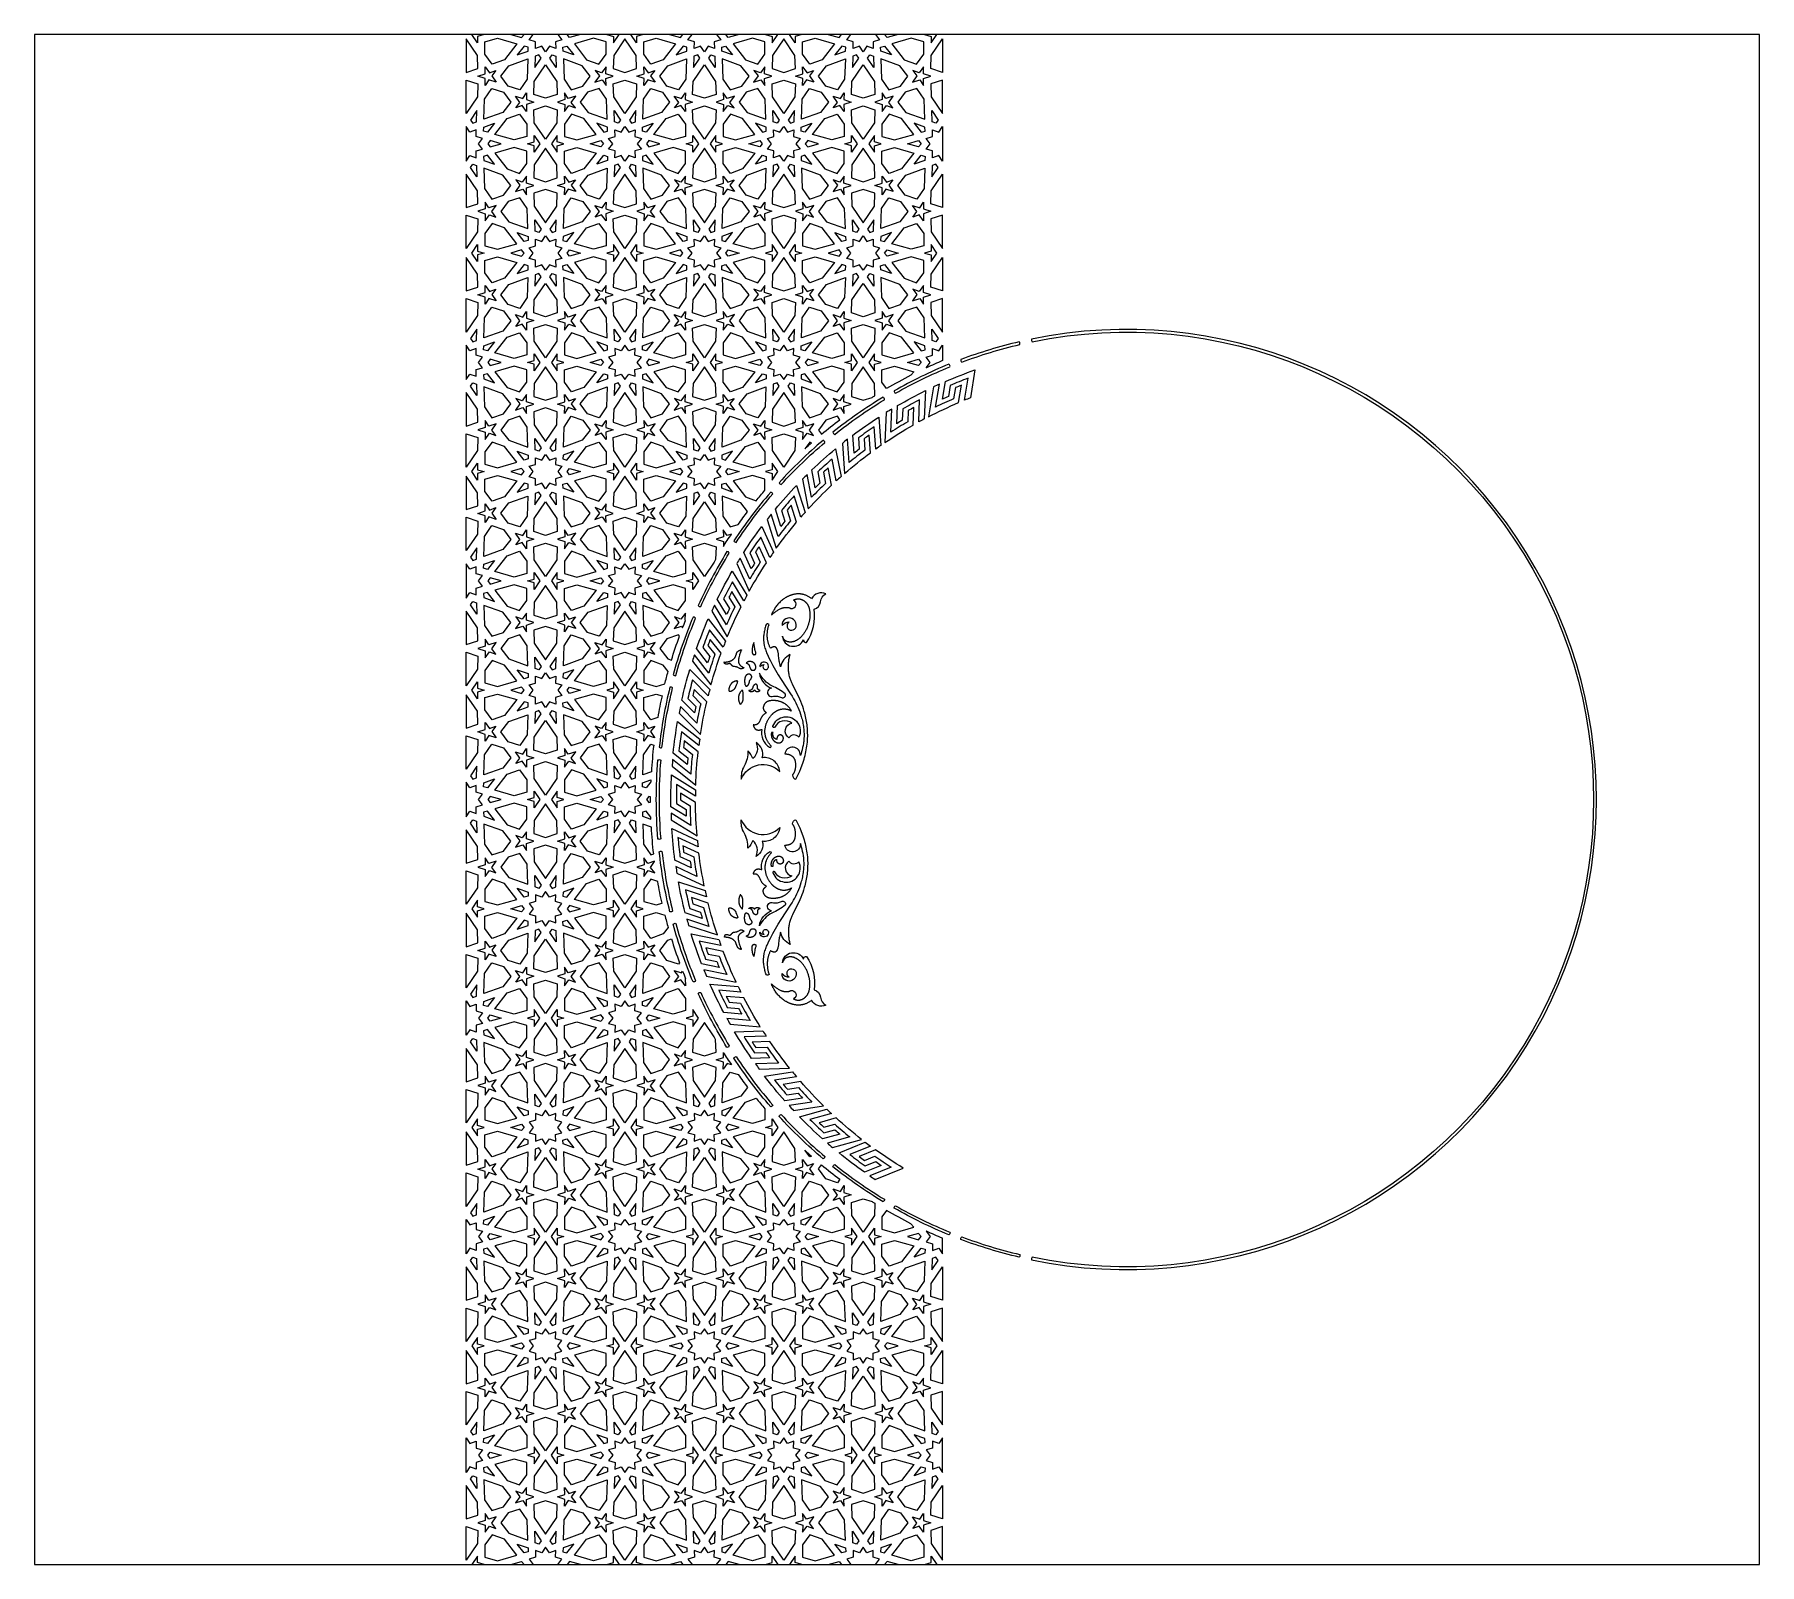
# Model space of a CAD drawing. Extents: x -1807 to 4498, y -1480 to 4111.
import ezdxf

# ---------------------------------------------------------------- set-up
doc = ezdxf.new("R2010")
doc.units = 0
doc.layers.add('LAYER_01', color=7, linetype='CONTINUOUS')

msp = doc.modelspace()

# ---------------------------------------------------------------- linework, layer by layer
at = {"layer": 'LAYER_01'}
for points in [[(-1806.5, -1480.4), (4497.9, -1480.4), (4497.9, 4110.9), (-1806.5, 4110.9)], [(-228.9, 3972.4), (-186.3, 3986.2), (-187.8, 4033.8), (-228.9, 4094.5)], [(-89.1, 4018.9), (-133.8, 4002.7), (-160.2, 4039), (-160.2, 4083.8), (-114.4, 4097), (-44, 4076.7)], [(-2.3, 4064.7), (-16.4, 4068.7), (-41.9, 4036), (-2.8, 4050.1)], [(37, 4036.1), (23.2, 4031.2), (21.8, 3989.7), (45.1, 4024.1)], [(85.5, 4036.1), (99.2, 4031.2), (100.6, 3989.7), (77.4, 4024.1)], [(124.8, 4064.7), (138.8, 4068.7), (164.4, 4036), (125.3, 4050.1)], [(211.5, 4018.9), (256.3, 4002.7), (282.6, 4039), (282.6, 4083.8), (236.9, 4097), (166.5, 4076.7)], [(351.4, 3972.4), (394.1, 3986.2), (392.5, 4033.8), (351.4, 4094.5), (310.3, 4033.8), (308.7, 3986.2)], [(491.3, 4018.9), (446.5, 4002.7), (420.2, 4039), (420.2, 4083.8), (465.9, 4097), (536.3, 4076.7)], [(578, 4064.7), (564, 4068.7), (538.4, 4036), (577.5, 4050.1)], [(617.3, 4036.1), (603.6, 4031.2), (602.2, 3989.7), (625.4, 4024.1)], [(665.9, 4036.1), (679.6, 4031.2), (681, 3989.7), (657.7, 4024.1)], [(705.2, 4064.7), (719.2, 4068.7), (744.7, 4036), (705.6, 4050.1)], [(791.9, 4018.9), (836.6, 4002.7), (863, 4039), (863, 4083.8), (817.3, 4097), (746.8, 4076.7)], [(931.7, 3972.4), (974.4, 3986.2), (972.8, 4033.8), (931.7, 4094.5), (890.7, 4033.8), (889.1, 3986.2)], [(1071.6, 4018.9), (1026.9, 4002.7), (1000.5, 4039), (1000.5, 4083.8), (1046.2, 4097), (1116.7, 4076.7)], [(1158.3, 4064.7), (1144.3, 4068.7), (1118.8, 4036), (1157.8, 4050.1)], [(1197.6, 4036.1), (1183.9, 4031.2), (1182.5, 3989.7), (1205.8, 4024.1)], [(1246.2, 4036.1), (1259.9, 4031.2), (1261.3, 3989.7), (1238, 4024.1)], [(1285.5, 4064.7), (1299.5, 4068.7), (1325, 4036), (1286, 4050.1)], [(1372.2, 4018.9), (1416.9, 4002.7), (1443.3, 4039), (1443.3, 4083.8), (1397.6, 4097), (1327.1, 4076.7)], [(1512.1, 3972.4), (1469.4, 3986.2), (1471, 4033.8), (1512.1, 4094.5)], [(-185.7, 3958.3), (-158.9, 3967.1), (-159.8, 3993), (-143.6, 3970.7), (-119.9, 3979.3), (-135.4, 3959.4), (-118.8, 3936.6), (-145.6, 3945.3), (-159.7, 3924.5), (-158.9, 3949.6)], [(-6.3, 3948.1), (-32.9, 3908.7), (-75.6, 3922.6), (-102, 3958.9), (-72.7, 3996.4), (-3.8, 4021.4)], [(61.2, 3878.1), (18.6, 3892), (20.2, 3939.5), (61.2, 4000.2), (102.3, 3939.5), (103.9, 3892)], [(128.7, 3948.1), (155.4, 3908.7), (198.1, 3922.6), (224.4, 3958.9), (195.2, 3996.4), (126.3, 4021.4)], [(308.2, 3958.3), (281.4, 3967.1), (282.2, 3993), (266.1, 3970.7), (242.4, 3979.3), (257.9, 3959.4), (241.3, 3936.6), (268.1, 3945.3), (282.2, 3924.5), (281.4, 3949.6)], [(394.6, 3958.3), (421.4, 3967.1), (420.6, 3993), (436.8, 3970.7), (460.4, 3979.3), (444.9, 3959.4), (461.5, 3936.6), (434.7, 3945.3), (420.6, 3924.5), (421.4, 3949.6)], [(574.1, 3948.1), (547.4, 3908.7), (504.7, 3922.6), (478.4, 3958.9), (507.6, 3996.4), (576.5, 4021.4)], [(641.6, 3878.1), (598.9, 3892), (600.5, 3939.5), (641.6, 4000.2), (682.6, 3939.5), (684.2, 3892)], [(709.1, 3948.1), (735.7, 3908.7), (778.4, 3922.6), (804.8, 3958.9), (775.5, 3996.4), (706.6, 4021.4)], [(888.5, 3958.3), (861.7, 3967.1), (862.6, 3993), (846.4, 3970.7), (822.7, 3979.3), (838.2, 3959.4), (821.6, 3936.6), (848.4, 3945.3), (862.5, 3924.5), (861.7, 3949.6)], [(974.9, 3958.3), (1001.8, 3967.1), (1000.9, 3993), (1017.1, 3970.7), (1040.8, 3979.3), (1025.3, 3959.4), (1041.9, 3936.6), (1015, 3945.3), (1000.9, 3924.5), (1001.8, 3949.6)], [(1154.4, 3948.1), (1127.7, 3908.7), (1085.1, 3922.6), (1058.7, 3958.9), (1087.9, 3996.4), (1156.9, 4021.4)], [(1221.9, 3878.1), (1179.2, 3892), (1180.8, 3939.5), (1221.9, 4000.2), (1263, 3939.5), (1264.6, 3892)], [(1289.4, 3948.1), (1316.1, 3908.7), (1358.7, 3922.6), (1385.1, 3958.9), (1355.9, 3996.4), (1286.9, 4021.4)], [(1468.9, 3958.3), (1442, 3967.1), (1442.9, 3993), (1426.7, 3970.7), (1403, 3979.3), (1418.5, 3959.4), (1401.9, 3936.6), (1428.8, 3945.3), (1442.9, 3924.5), (1442, 3949.6)], [(-228.9, 3944.3), (-186.3, 3930.4), (-187.8, 3882.9), (-228.9, 3822.2)], [(-95, 3826), (-163.9, 3801), (-161.4, 3874.3), (-134.8, 3913.7), (-92.1, 3899.8), (-65.7, 3863.5)], [(217.4, 3826), (286.4, 3801), (283.9, 3874.3), (257.2, 3913.7), (214.6, 3899.8), (188.2, 3863.5)], [(351.4, 3944.3), (394.1, 3930.4), (392.5, 3882.9), (351.4, 3822.2), (310.3, 3882.9), (308.7, 3930.4)], [(485.4, 3826), (416.4, 3801), (418.9, 3874.3), (445.6, 3913.7), (488.2, 3899.8), (514.6, 3863.5)], [(797.8, 3826), (866.7, 3801), (864.2, 3874.3), (837.6, 3913.7), (794.9, 3899.8), (768.5, 3863.5)], [(931.7, 3944.3), (974.4, 3930.4), (972.8, 3882.9), (931.7, 3822.2), (890.7, 3882.9), (889.1, 3930.4)], [(1065.7, 3826), (996.8, 3801), (999.2, 3874.3), (1025.9, 3913.7), (1068.6, 3899.8), (1094.9, 3863.5)], [(1378.1, 3826), (1447, 3801), (1444.6, 3874.3), (1417.9, 3913.7), (1375.2, 3899.8), (1348.9, 3863.5)], [(1512.1, 3944.3), (1469.4, 3930.4), (1471, 3882.9), (1512.1, 3822.2)], [(18, 3864.1), (-8.8, 3855.3), (-7.9, 3829.4), (-24.1, 3851.7), (-47.8, 3843.1), (-32.3, 3863), (-48.9, 3885.8), (-22.1, 3877.1), (-8, 3898), (-8.8, 3872.8)], [(61.2, 3850), (103.9, 3836.2), (102.3, 3788.6), (61.2, 3727.9), (20.2, 3788.6), (18.6, 3836.2)], [(104.4, 3864.1), (131.3, 3855.3), (130.4, 3829.4), (146.6, 3851.7), (170.3, 3843.1), (154.8, 3863), (171.4, 3885.8), (144.5, 3877.1), (130.4, 3898), (131.3, 3872.8)], [(598.4, 3864.1), (571.5, 3855.3), (572.4, 3829.4), (556.2, 3851.7), (532.5, 3843.1), (548, 3863), (531.4, 3885.8), (558.3, 3877.1), (572.4, 3898), (571.5, 3872.8)], [(641.6, 3850), (684.2, 3836.2), (682.6, 3788.6), (641.6, 3727.9), (600.5, 3788.6), (598.9, 3836.2)], [(684.8, 3864.1), (711.6, 3855.3), (710.7, 3829.4), (726.9, 3851.7), (750.6, 3843.1), (735.1, 3863), (751.7, 3885.8), (724.9, 3877.1), (710.8, 3898), (711.6, 3872.8)], [(1178.7, 3864.1), (1151.9, 3855.3), (1152.7, 3829.4), (1136.5, 3851.7), (1112.9, 3843.1), (1128.3, 3863), (1111.8, 3885.8), (1138.6, 3877.1), (1152.7, 3898), (1151.9, 3872.8)], [(1221.9, 3850), (1264.6, 3836.2), (1263, 3788.6), (1221.9, 3727.9), (1180.8, 3788.6), (1179.2, 3836.2)], [(1265.1, 3864.1), (1291.9, 3855.3), (1291.1, 3829.4), (1307.2, 3851.7), (1330.9, 3843.1), (1315.4, 3863), (1332, 3885.8), (1305.2, 3877.1), (1291.1, 3898), (1291.9, 3872.8)], [(-189.5, 3832.7), (-212.8, 3798.3), (-204.6, 3786.3), (-190.9, 3791.2)], [(-125.8, 3786.4), (-151.3, 3753.7), (-165.3, 3757.7), (-164.9, 3772.3)], [(-53.2, 3725.4), (-123.7, 3745.7), (-78.6, 3803.5), (-33.9, 3819.8), (-7.5, 3783.5), (-7.5, 3738.6)], [(175.7, 3725.4), (246.2, 3745.7), (201.1, 3803.5), (156.4, 3819.8), (130, 3783.5), (130, 3738.6)], [(248.3, 3786.4), (273.8, 3753.7), (287.8, 3757.7), (287.3, 3772.3)], [(312, 3832.7), (335.3, 3798.3), (327.1, 3786.3), (313.4, 3791.2)], [(390.8, 3832.7), (367.5, 3798.3), (375.7, 3786.3), (389.4, 3791.2)], [(454.5, 3786.4), (429, 3753.7), (415, 3757.7), (415.5, 3772.3)], [(527.1, 3725.4), (456.6, 3745.7), (501.7, 3803.5), (546.4, 3819.8), (572.8, 3783.5), (572.8, 3738.6)], [(756, 3725.4), (826.5, 3745.7), (781.4, 3803.5), (736.7, 3819.8), (710.3, 3783.5), (710.3, 3738.6)], [(828.6, 3786.4), (854.1, 3753.7), (868.1, 3757.7), (867.7, 3772.3)], [(892.3, 3832.7), (915.6, 3798.3), (907.4, 3786.3), (893.7, 3791.2)], [(971.1, 3832.7), (947.8, 3798.3), (956, 3786.3), (969.7, 3791.2)], [(1034.9, 3786.4), (1009.3, 3753.7), (995.3, 3757.7), (995.8, 3772.3)], [(1107.4, 3725.4), (1037, 3745.7), (1082, 3803.5), (1126.8, 3819.8), (1153.1, 3783.5), (1153.1, 3738.6)], [(1336.4, 3725.4), (1406.8, 3745.7), (1361.8, 3803.5), (1317, 3819.8), (1290.7, 3783.5), (1290.7, 3738.6)], [(1408.9, 3786.4), (1434.5, 3753.7), (1448.5, 3757.7), (1448, 3772.3)], [(1472.7, 3832.7), (1495.9, 3798.3), (1487.8, 3786.3), (1474.1, 3791.2)], [(-228.9, 3648.5), (-215.1, 3669), (-191.9, 3660.5), (-192.7, 3685.2), (-169, 3692), (-184.2, 3711.5), (-169, 3731), (-192.7, 3737.8), (-191.9, 3762.5), (-215.1, 3754.1), (-228.9, 3774.5)], [(-150.3, 3711.5), (-141.4, 3700), (-101.5, 3711.5), (-141.4, 3723)], [(40.1, 3711.5), (19.2, 3680.6), (19.2, 3704.5), (-5, 3711.5), (19.2, 3718.5), (19.2, 3742.4)], [(82.4, 3711.5), (103.3, 3680.6), (103.3, 3704.5), (127.5, 3711.5), (103.3, 3718.5), (103.3, 3742.4)], [(272.8, 3711.5), (263.8, 3700), (223.9, 3711.5), (263.8, 3723)], [(351.4, 3774.5), (365.2, 3754.1), (388.4, 3762.5), (387.6, 3737.8), (411.3, 3731), (396.1, 3711.5), (411.3, 3692), (387.6, 3685.2), (388.4, 3660.5), (365.2, 3669), (351.4, 3648.5), (337.6, 3669), (314.4, 3660.5), (315.2, 3685.2), (291.5, 3692), (306.7, 3711.5), (291.5, 3731), (315.2, 3737.8), (314.4, 3762.5), (337.6, 3754.1)], [(478.9, 3711.5), (439, 3723), (430, 3711.5), (439, 3700)], [(620.4, 3711.5), (599.5, 3680.6), (599.5, 3704.5), (575.3, 3711.5), (599.5, 3718.5), (599.5, 3742.4)], [(662.7, 3711.5), (683.6, 3680.6), (683.6, 3704.5), (707.8, 3711.5), (683.6, 3718.5), (683.6, 3742.4)], [(804.3, 3711.5), (844.2, 3723), (853.1, 3711.5), (844.2, 3700)], [(931.7, 3774.5), (945.6, 3754.1), (968.8, 3762.5), (967.9, 3737.8), (991.6, 3731), (976.5, 3711.5), (991.6, 3692), (967.9, 3685.2), (968.8, 3660.5), (945.6, 3669), (931.7, 3648.5), (917.9, 3669), (894.7, 3660.5), (895.5, 3685.2), (871.8, 3692), (887, 3711.5), (871.8, 3731), (895.5, 3737.8), (894.7, 3762.5), (917.9, 3754.1)], [(1010.3, 3711.5), (1019.3, 3700), (1059.2, 3711.5), (1019.3, 3723)], [(1200.7, 3711.5), (1179.8, 3680.6), (1179.8, 3704.5), (1155.6, 3711.5), (1179.8, 3718.5), (1179.8, 3742.4)], [(1243.1, 3711.5), (1264, 3680.6), (1264, 3704.5), (1288.2, 3711.5), (1264, 3718.5), (1264, 3742.4)], [(1433.5, 3711.5), (1424.5, 3700), (1384.6, 3711.5), (1424.5, 3723)], [(1512.1, 3648.5), (1498.2, 3669), (1475, 3660.5), (1475.9, 3685.2), (1452.1, 3692), (1467.3, 3711.5), (1452.1, 3731), (1475.9, 3737.8), (1475, 3762.5), (1498.2, 3754.1), (1512.1, 3774.5)], [(-125.8, 3636.6), (-151.3, 3669.4), (-165.3, 3665.3), (-164.9, 3650.7)], [(-53.2, 3697.6), (-123.7, 3677.3), (-78.6, 3619.5), (-33.9, 3603.3), (-7.5, 3639.6), (-7.5, 3684.4)], [(61.2, 3573), (103.9, 3586.9), (102.3, 3634.4), (61.2, 3695.1), (20.2, 3634.4), (18.6, 3586.9)], [(175.7, 3697.6), (246.2, 3677.3), (201.1, 3619.5), (156.4, 3603.3), (130, 3639.6), (130, 3684.4)], [(248.3, 3636.6), (273.8, 3669.4), (287.8, 3665.3), (287.3, 3650.7)], [(454.5, 3636.6), (429, 3669.4), (415, 3665.3), (415.5, 3650.7)], [(527.1, 3697.6), (456.6, 3677.3), (501.7, 3619.5), (546.4, 3603.3), (572.8, 3639.6), (572.8, 3684.4)], [(641.6, 3573), (684.2, 3586.9), (682.6, 3634.4), (641.6, 3695.1), (600.5, 3634.4), (598.9, 3586.9)], [(756, 3697.6), (826.5, 3677.3), (781.4, 3619.5), (736.7, 3603.3), (710.3, 3639.6), (710.3, 3684.4)], [(828.6, 3636.6), (854.1, 3669.4), (868.1, 3665.3), (867.7, 3650.7)], [(1034.9, 3636.6), (1009.3, 3669.4), (995.3, 3665.3), (995.8, 3650.7)], [(1107.4, 3697.6), (1037, 3677.3), (1082, 3619.5), (1126.8, 3603.3), (1153.1, 3639.6), (1153.1, 3684.4)], [(1221.9, 3573), (1264.6, 3586.9), (1263, 3634.4), (1221.9, 3695.1), (1180.8, 3634.4), (1179.2, 3586.9)], [(1336.4, 3697.6), (1406.8, 3677.3), (1361.8, 3619.5), (1317, 3603.3), (1290.7, 3639.6), (1290.7, 3684.4)], [(1408.9, 3636.6), (1434.5, 3669.4), (1448.5, 3665.3), (1448, 3650.7)], [(-228.9, 3478.7), (-186.3, 3492.6), (-187.8, 3540.1), (-228.9, 3600.9)], [(-189.5, 3590.3), (-212.8, 3624.7), (-204.6, 3636.8), (-190.9, 3631.8)], [(-95, 3597), (-163.9, 3622), (-161.4, 3548.7), (-134.8, 3509.3), (-92.1, 3523.2), (-65.7, 3559.5)], [(18, 3559), (-8.8, 3567.7), (-7.9, 3593.6), (-24.1, 3571.3), (-47.8, 3579.9), (-32.3, 3560), (-48.9, 3537.2), (-22.1, 3545.9), (-8, 3525.1), (-8.8, 3550.2)], [(104.4, 3559), (131.3, 3567.7), (130.4, 3593.6), (146.6, 3571.3), (170.3, 3579.9), (154.8, 3560), (171.4, 3537.2), (144.5, 3545.9), (130.4, 3525.1), (131.3, 3550.2)], [(217.4, 3597), (286.4, 3622), (283.9, 3548.7), (257.2, 3509.3), (214.6, 3523.2), (188.2, 3559.5)], [(351.4, 3478.7), (394.1, 3492.6), (392.5, 3540.1), (351.4, 3600.9), (310.3, 3540.1), (308.7, 3492.6)], [(312, 3590.3), (335.3, 3624.7), (327.1, 3636.8), (313.4, 3631.8)], [(390.8, 3590.3), (367.5, 3624.7), (375.7, 3636.8), (389.4, 3631.8)], [(485.4, 3597), (416.4, 3622), (418.9, 3548.7), (445.6, 3509.3), (488.2, 3523.2), (514.6, 3559.5)], [(598.4, 3559), (571.5, 3567.7), (572.4, 3593.6), (556.2, 3571.3), (532.5, 3579.9), (548, 3560), (531.4, 3537.2), (558.3, 3545.9), (572.4, 3525.1), (571.5, 3550.2)], [(684.8, 3559), (711.6, 3567.7), (710.7, 3593.6), (726.9, 3571.3), (750.6, 3579.9), (735.1, 3560), (751.7, 3537.2), (724.9, 3545.9), (710.8, 3525.1), (711.6, 3550.2)], [(797.8, 3597), (866.7, 3622), (864.2, 3548.7), (837.6, 3509.3), (794.9, 3523.2), (768.5, 3559.5)], [(931.7, 3600.9), (890.7, 3540.1), (889.1, 3492.6), (931.7, 3478.7), (974.4, 3492.6), (972.8, 3540.1)], [(892.3, 3590.3), (915.6, 3624.7), (907.4, 3636.8), (893.7, 3631.8)], [(971.1, 3590.3), (947.8, 3624.7), (956, 3636.8), (969.7, 3631.8)], [(1065.7, 3597), (996.8, 3622), (999.2, 3548.7), (1025.9, 3509.3), (1068.6, 3523.2), (1094.9, 3559.5)], [(1178.7, 3559), (1151.9, 3567.7), (1152.7, 3593.6), (1136.5, 3571.3), (1112.9, 3579.9), (1128.3, 3560), (1111.8, 3537.2), (1138.6, 3545.9), (1152.7, 3525.1), (1151.9, 3550.2)], [(1265.1, 3559), (1291.9, 3567.7), (1291.1, 3593.6), (1307.2, 3571.3), (1330.9, 3579.9), (1315.4, 3560), (1332, 3537.2), (1305.2, 3545.9), (1291.1, 3525.1), (1291.9, 3550.2)], [(1378.1, 3597), (1447, 3622), (1444.6, 3548.7), (1417.9, 3509.3), (1375.2, 3523.2), (1348.9, 3559.5)], [(1512.1, 3478.7), (1469.4, 3492.6), (1471, 3540.1), (1512.1, 3600.9)], [(1472.7, 3590.3), (1495.9, 3624.7), (1487.8, 3636.8), (1474.1, 3631.8)], [(61.2, 3544.9), (18.6, 3531.1), (20.2, 3483.5), (61.2, 3422.8), (102.3, 3483.5), (103.9, 3531.1)], [(641.6, 3544.9), (598.9, 3531.1), (600.5, 3483.5), (641.6, 3422.8), (682.6, 3483.5), (684.2, 3531.1)], [(1221.9, 3544.9), (1179.2, 3531.1), (1180.8, 3483.5), (1221.9, 3422.8), (1263, 3483.5), (1264.6, 3531.1)], [(-185.7, 3464.7), (-158.9, 3456), (-159.8, 3430), (-143.6, 3452.3), (-119.9, 3443.7), (-135.4, 3463.6), (-118.8, 3486.4), (-145.6, 3477.7), (-159.7, 3498.6), (-158.9, 3473.4)], [(-6.3, 3474.9), (-32.9, 3514.3), (-75.6, 3500.5), (-102, 3464.2), (-72.7, 3426.6), (-3.8, 3401.7)], [(128.7, 3474.9), (155.4, 3514.3), (198.1, 3500.5), (224.4, 3464.2), (195.2, 3426.6), (126.3, 3401.7)], [(308.2, 3464.7), (281.4, 3456), (282.2, 3430), (266.1, 3452.3), (242.4, 3443.7), (257.9, 3463.6), (241.3, 3486.4), (268.1, 3477.7), (282.2, 3498.6), (281.4, 3473.4)], [(394.6, 3464.7), (421.4, 3456), (420.6, 3430), (436.8, 3452.3), (460.4, 3443.7), (444.9, 3463.6), (461.5, 3486.4), (434.7, 3477.7), (420.6, 3498.6), (421.4, 3473.4)], [(574.1, 3474.9), (547.4, 3514.3), (504.7, 3500.5), (478.4, 3464.2), (507.6, 3426.6), (576.5, 3401.7)], [(709.1, 3474.9), (735.7, 3514.3), (778.4, 3500.5), (804.8, 3464.2), (775.5, 3426.6), (706.6, 3401.7)], [(888.5, 3464.7), (861.7, 3456), (862.6, 3430), (846.4, 3452.3), (822.7, 3443.7), (838.2, 3463.6), (821.6, 3486.4), (848.4, 3477.7), (862.5, 3498.6), (861.7, 3473.4)], [(974.9, 3464.7), (1001.8, 3456), (1000.9, 3430), (1017.1, 3452.3), (1040.8, 3443.7), (1025.3, 3463.6), (1041.9, 3486.4), (1015, 3477.7), (1000.9, 3498.6), (1001.8, 3473.4)], [(1154.4, 3474.9), (1127.7, 3514.3), (1085.1, 3500.5), (1058.7, 3464.2), (1087.9, 3426.6), (1156.9, 3401.7)], [(1289.4, 3474.9), (1316.1, 3514.3), (1358.7, 3500.5), (1385.1, 3464.2), (1355.9, 3426.6), (1286.9, 3401.7)], [(1468.9, 3464.7), (1442, 3456), (1442.9, 3430), (1426.7, 3452.3), (1403, 3443.7), (1418.5, 3463.6), (1401.9, 3486.4), (1428.8, 3477.7), (1442.9, 3498.6), (1442, 3473.4)], [(-228.9, 3450.6), (-186.3, 3436.8), (-187.8, 3389.2), (-228.9, 3328.5)], [(-89.1, 3404.2), (-133.8, 3420.4), (-160.2, 3384.1), (-160.2, 3339.2), (-114.4, 3326), (-44, 3346.3)], [(37, 3386.9), (23.2, 3391.9), (21.8, 3433.4), (45.1, 3399)], [(85.5, 3386.9), (99.2, 3391.9), (100.6, 3433.4), (77.4, 3399)], [(211.5, 3404.2), (256.3, 3420.4), (282.6, 3384.1), (282.6, 3339.2), (236.9, 3326), (166.5, 3346.3)], [(351.4, 3450.6), (394.1, 3436.8), (392.5, 3389.2), (351.4, 3328.5), (310.3, 3389.2), (308.7, 3436.8)], [(491.3, 3404.2), (446.5, 3420.4), (420.2, 3384.1), (420.2, 3339.2), (465.9, 3326), (536.3, 3346.3)], [(617.3, 3386.9), (603.6, 3391.9), (602.2, 3433.4), (625.4, 3399)], [(665.9, 3386.9), (679.6, 3391.9), (681, 3433.4), (657.7, 3399)], [(791.9, 3404.2), (836.6, 3420.4), (863, 3384.1), (863, 3339.2), (817.3, 3326), (746.8, 3346.3)], [(931.7, 3450.6), (974.4, 3436.8), (972.8, 3389.2), (931.7, 3328.5), (890.7, 3389.2), (889.1, 3436.8)], [(1071.6, 3404.2), (1026.9, 3420.4), (1000.5, 3384.1), (1000.5, 3339.2), (1046.2, 3326), (1116.7, 3346.3)], [(1197.6, 3386.9), (1183.9, 3391.9), (1182.5, 3433.4), (1205.8, 3399)], [(1246.2, 3386.9), (1259.9, 3391.9), (1261.3, 3433.4), (1238, 3399)], [(1372.2, 3404.2), (1416.9, 3420.4), (1443.3, 3384.1), (1443.3, 3339.2), (1397.6, 3326), (1327.1, 3346.3)], [(1512.1, 3450.6), (1469.4, 3436.8), (1471, 3389.2), (1512.1, 3328.5)], [(-162.7, 3312.1), (-186.9, 3305.2), (-186.9, 3281.2), (-207.8, 3312.1), (-186.9, 3343), (-186.9, 3319.1)], [(-2.3, 3358.3), (-16.4, 3354.3), (-41.9, 3387.1), (-2.8, 3372.9)], [(16.5, 3312.1), (1.3, 3331.6), (25, 3338.4), (24.2, 3363.1), (47.4, 3354.7), (61.2, 3375.1), (75.1, 3354.7), (98.3, 3363.1), (97.4, 3338.4), (121.2, 3331.6), (106, 3312.1), (121.2, 3292.7), (97.4, 3285.8), (98.3, 3261.2), (75.1, 3269.6), (61.2, 3249.1), (47.4, 3269.6), (24.2, 3261.2), (25, 3285.8), (1.3, 3292.7)], [(124.8, 3358.3), (138.8, 3354.3), (164.4, 3387.1), (125.3, 3372.9)], [(285.1, 3312.1), (309.3, 3305.2), (309.3, 3281.2), (330.2, 3312.1), (309.3, 3343), (309.3, 3319.1)], [(417.7, 3312.1), (393.5, 3305.2), (393.5, 3281.2), (372.6, 3312.1), (393.5, 3343), (393.5, 3319.1)], [(578, 3358.3), (564, 3354.3), (538.4, 3387.1), (577.5, 3372.9)], [(596.8, 3312.1), (581.7, 3331.6), (605.4, 3338.4), (604.5, 3363.1), (627.7, 3354.7), (641.6, 3375.1), (655.4, 3354.7), (678.6, 3363.1), (677.8, 3338.4), (701.5, 3331.6), (686.3, 3312.1), (701.5, 3292.7), (677.8, 3285.8), (678.6, 3261.2), (655.4, 3269.6), (641.6, 3249.1), (627.7, 3269.6), (604.5, 3261.2), (605.4, 3285.8), (581.7, 3292.7)], [(705.2, 3358.3), (719.2, 3354.3), (744.7, 3387.1), (705.6, 3372.9)], [(865.5, 3312.1), (889.7, 3305.2), (889.7, 3281.2), (910.6, 3312.1), (889.7, 3343), (889.7, 3319.1)], [(998, 3312.1), (973.8, 3305.2), (973.8, 3281.2), (952.9, 3312.1), (973.8, 3343), (973.8, 3319.1)], [(1158.3, 3358.3), (1144.3, 3354.3), (1118.8, 3387.1), (1157.8, 3372.9)], [(1177.1, 3312.1), (1162, 3331.6), (1185.7, 3338.4), (1184.9, 3363.1), (1208.1, 3354.7), (1221.9, 3375.1), (1235.7, 3354.7), (1258.9, 3363.1), (1258.1, 3338.4), (1281.8, 3331.6), (1266.6, 3312.1), (1281.8, 3292.7), (1258.1, 3285.8), (1258.9, 3261.2), (1235.7, 3269.6), (1221.9, 3249.1), (1208.1, 3269.6), (1184.9, 3261.2), (1185.7, 3285.8), (1162, 3292.7)], [(1285.5, 3358.3), (1299.5, 3354.3), (1325, 3387.1), (1286, 3372.9)], [(1445.8, 3312.1), (1470, 3305.2), (1470, 3281.2), (1490.9, 3312.1), (1470, 3343), (1470, 3319.1)], [(-228.9, 3173.6), (-186.3, 3187.5), (-187.8, 3235), (-228.9, 3295.8)], [(-89.1, 3220.1), (-133.8, 3203.9), (-160.2, 3240.2), (-160.2, 3285.1), (-114.4, 3298.2), (-44, 3277.9)], [(-17.4, 3312.1), (-26.3, 3323.6), (-66.2, 3312.1), (-26.3, 3300.6)], [(139.8, 3312.1), (148.8, 3323.6), (188.7, 3312.1), (148.8, 3300.6)], [(211.5, 3220.1), (256.3, 3203.9), (282.6, 3240.2), (282.6, 3285.1), (236.9, 3298.2), (166.5, 3277.9)], [(351.4, 3173.6), (394.1, 3187.5), (392.5, 3235), (351.4, 3295.8), (310.3, 3235), (308.7, 3187.5)], [(491.3, 3220.1), (446.5, 3203.9), (420.2, 3240.2), (420.2, 3285.1), (465.9, 3298.2), (536.3, 3277.9)], [(563, 3312.1), (554, 3323.6), (514.1, 3312.1), (554, 3300.6)], [(720.2, 3312.1), (729.1, 3323.6), (769, 3312.1), (729.1, 3300.6)], [(791.9, 3220.1), (836.6, 3203.9), (863, 3240.2), (863, 3285.1), (817.3, 3298.2), (746.8, 3277.9)], [(931.7, 3295.8), (890.7, 3235), (889.1, 3187.5), (931.7, 3173.6), (974.4, 3187.5), (972.8, 3235)], [(1071.6, 3220.1), (1026.9, 3203.9), (1000.5, 3240.2), (1000.5, 3285.1), (1046.2, 3298.2), (1116.7, 3277.9)], [(1143.3, 3312.1), (1134.3, 3323.6), (1094.4, 3312.1), (1134.3, 3300.6)], [(1300.5, 3312.1), (1309.5, 3323.6), (1349.4, 3312.1), (1309.5, 3300.6)], [(1372.2, 3220.1), (1416.9, 3203.9), (1443.3, 3240.2), (1443.3, 3285.1), (1397.6, 3298.2), (1327.1, 3277.9)], [(1512.1, 3173.6), (1469.4, 3187.5), (1471, 3235), (1512.1, 3295.8)], [(-6.3, 3149.3), (-32.9, 3109.9), (-75.6, 3123.8), (-102, 3160.1), (-72.7, 3197.6), (-3.8, 3222.6)], [(-2.3, 3265.9), (-16.4, 3270), (-41.9, 3237.2), (-2.8, 3251.4)], [(37, 3237.4), (23.2, 3232.4), (21.8, 3190.9), (45.1, 3225.3)], [(85.5, 3237.4), (99.2, 3232.4), (100.6, 3190.9), (77.4, 3225.3)], [(124.8, 3265.9), (138.8, 3270), (164.4, 3237.2), (125.3, 3251.4)], [(128.7, 3149.3), (155.4, 3109.9), (198.1, 3123.8), (224.4, 3160.1), (195.2, 3197.6), (126.3, 3222.6)], [(574.1, 3149.3), (547.4, 3109.9), (504.7, 3123.8), (478.4, 3160.1), (507.6, 3197.6), (576.5, 3222.6)], [(578, 3265.9), (564, 3270), (538.4, 3237.2), (577.5, 3251.4)], [(617.3, 3237.4), (603.6, 3232.4), (602.2, 3190.9), (625.4, 3225.3)], [(665.9, 3237.4), (679.6, 3232.4), (681, 3190.9), (657.7, 3225.3)], [(705.2, 3265.9), (719.2, 3270), (744.7, 3237.2), (705.6, 3251.4)], [(709.1, 3149.3), (735.7, 3109.9), (778.4, 3123.8), (804.8, 3160.1), (775.5, 3197.6), (706.6, 3222.6)], [(1154.4, 3149.3), (1127.7, 3109.9), (1085.1, 3123.8), (1058.7, 3160.1), (1087.9, 3197.6), (1156.9, 3222.6)], [(1158.3, 3265.9), (1144.3, 3270), (1118.8, 3237.2), (1157.8, 3251.4)], [(1197.6, 3237.4), (1183.9, 3232.4), (1182.5, 3190.9), (1205.8, 3225.3)], [(1246.2, 3237.4), (1259.9, 3232.4), (1261.3, 3190.9), (1238, 3225.3)], [(1285.5, 3265.9), (1299.5, 3270), (1325, 3237.2), (1286, 3251.4)], [(1289.4, 3149.3), (1316.1, 3109.9), (1358.7, 3123.8), (1385.1, 3160.1), (1355.9, 3197.6), (1286.9, 3222.6)], [(-185.7, 3159.6), (-158.9, 3168.3), (-159.8, 3194.2), (-143.6, 3172), (-119.9, 3180.5), (-135.4, 3160.7), (-118.8, 3137.8), (-145.6, 3146.6), (-159.7, 3125.7), (-158.9, 3150.9)], [(61.2, 3079.3), (18.6, 3093.2), (20.2, 3140.8), (61.2, 3201.5), (102.3, 3140.8), (103.9, 3093.2)], [(308.2, 3159.6), (281.4, 3168.3), (282.2, 3194.2), (266.1, 3172), (242.4, 3180.5), (257.9, 3160.7), (241.3, 3137.8), (268.1, 3146.6), (282.2, 3125.7), (281.4, 3150.9)], [(394.6, 3159.6), (421.4, 3168.3), (420.6, 3194.2), (436.8, 3172), (460.4, 3180.5), (444.9, 3160.7), (461.5, 3137.8), (434.7, 3146.6), (420.6, 3125.7), (421.4, 3150.9)], [(641.6, 3079.3), (598.9, 3093.2), (600.5, 3140.8), (641.6, 3201.5), (682.6, 3140.8), (684.2, 3093.2)], [(888.5, 3159.6), (861.7, 3168.3), (862.6, 3194.2), (846.4, 3172), (822.7, 3180.5), (838.2, 3160.7), (821.6, 3137.8), (848.4, 3146.6), (862.5, 3125.7), (861.7, 3150.9)], [(974.9, 3159.6), (1001.8, 3168.3), (1000.9, 3194.2), (1017.1, 3172), (1040.8, 3180.5), (1025.3, 3160.7), (1041.9, 3137.8), (1015, 3146.6), (1000.9, 3125.7), (1001.8, 3150.9)], [(1221.9, 3079.3), (1179.2, 3093.2), (1180.8, 3140.8), (1221.9, 3201.5), (1263, 3140.8), (1264.6, 3093.2)], [(1468.9, 3159.6), (1442, 3168.3), (1442.9, 3194.2), (1426.7, 3172), (1403, 3180.5), (1418.5, 3160.7), (1401.9, 3137.8), (1428.8, 3146.6), (1442.9, 3125.7), (1442, 3150.9)], [(-228.9, 3145.6), (-186.3, 3131.7), (-187.8, 3084.1), (-228.9, 3023.4)], [(-95, 3027.3), (-163.9, 3002.3), (-161.4, 3075.6), (-134.8, 3115), (-92.1, 3101.1), (-65.7, 3064.8)], [(18, 3065.3), (-8.8, 3056.6), (-7.9, 3030.7), (-24.1, 3052.9), (-47.8, 3044.4), (-32.3, 3064.2), (-48.9, 3087.1), (-22.1, 3078.3), (-8, 3099.2), (-8.8, 3074)], [(104.4, 3065.3), (131.3, 3056.6), (130.4, 3030.7), (146.6, 3052.9), (170.3, 3044.4), (154.8, 3064.2), (171.4, 3087.1), (144.5, 3078.3), (130.4, 3099.2), (131.3, 3074)], [(217.4, 3027.3), (286.4, 3002.3), (283.9, 3075.6), (257.2, 3115), (214.6, 3101.1), (188.2, 3064.8)], [(351.4, 3145.6), (394.1, 3131.7), (392.5, 3084.1), (351.4, 3023.4), (310.3, 3084.1), (308.7, 3131.7)], [(485.4, 3027.3), (416.4, 3002.3), (418.9, 3075.6), (445.6, 3115), (488.2, 3101.1), (514.6, 3064.8)], [(598.4, 3065.3), (571.5, 3056.6), (572.4, 3030.7), (556.2, 3052.9), (532.5, 3044.4), (548, 3064.2), (531.4, 3087.1), (558.3, 3078.3), (572.4, 3099.2), (571.5, 3074)], [(684.8, 3065.3), (711.6, 3056.6), (710.7, 3030.7), (726.9, 3052.9), (750.6, 3044.4), (735.1, 3064.2), (751.7, 3087.1), (724.9, 3078.3), (710.8, 3099.2), (711.6, 3074)], [(797.8, 3027.3), (866.7, 3002.3), (864.2, 3075.6), (837.6, 3115), (794.9, 3101.1), (768.5, 3064.8)], [(931.7, 3145.6), (974.4, 3131.7), (972.8, 3084.1), (931.7, 3023.4), (890.7, 3084.1), (889.1, 3131.7)], [(1065.7, 3027.3), (996.8, 3002.3), (999.2, 3075.6), (1025.9, 3115), (1068.6, 3101.1), (1094.9, 3064.8)], [(1178.7, 3065.3), (1151.9, 3056.6), (1152.7, 3030.7), (1136.5, 3052.9), (1112.9, 3044.4), (1128.3, 3064.2), (1111.8, 3087.1), (1138.6, 3078.3), (1152.7, 3099.2), (1151.9, 3074)], [(1265.1, 3065.3), (1291.9, 3056.6), (1291.1, 3030.7), (1307.2, 3052.9), (1330.9, 3044.4), (1315.4, 3064.2), (1332, 3087.1), (1305.2, 3078.3), (1291.1, 3099.2), (1291.9, 3074)], [(1378.1, 3027.3), (1447, 3002.3), (1444.6, 3075.6), (1417.9, 3115), (1375.2, 3101.1), (1348.9, 3064.8)], [(1512.1, 3145.6), (1469.4, 3131.7), (1471, 3084.1), (1512.1, 3023.4)], [(-189.5, 3034), (-212.8, 2999.6), (-204.6, 2987.5), (-190.9, 2992.5)], [(61.2, 3051.3), (103.9, 3037.4), (102.3, 2989.9), (61.2, 2929.1), (20.2, 2989.9), (18.6, 3037.4)], [(312, 3034), (335.3, 2999.6), (327.1, 2987.5), (313.4, 2992.5)], [(390.8, 3034), (367.5, 2999.6), (375.7, 2987.5), (389.4, 2992.5)], [(641.6, 3051.3), (684.2, 3037.4), (682.6, 2989.9), (641.6, 2929.1), (600.5, 2989.9), (598.9, 3037.4)], [(892.3, 3034), (915.6, 2999.6), (907.4, 2987.5), (893.7, 2992.5)], [(971.1, 3034), (947.8, 2999.6), (956, 2987.5), (969.7, 2992.5)], [(1221.9, 3051.3), (1264.6, 3037.4), (1263, 2989.9), (1221.9, 2929.1), (1180.8, 2989.9), (1179.2, 3037.4)], [(1472.7, 3034), (1495.9, 2999.6), (1487.8, 2987.5), (1474.1, 2992.5)], [(-228.9, 2849.8), (-215.1, 2870.2), (-191.9, 2861.8), (-192.7, 2886.5), (-169, 2893.3), (-184.2, 2912.8), (-169, 2932.2), (-192.7, 2939.1), (-191.9, 2963.7), (-215.1, 2955.3), (-228.9, 2975.8)], [(-125.8, 2987.7), (-151.3, 2954.9), (-165.3, 2959), (-164.9, 2973.5)], [(-53.2, 2926.7), (-123.7, 2947), (-78.6, 3004.8), (-33.9, 3021), (-7.5, 2984.7), (-7.5, 2939.8)], [(175.7, 2926.7), (246.2, 2947), (201.1, 3004.8), (156.4, 3021), (130, 2984.7), (130, 2939.8)], [(248.3, 2987.7), (273.8, 2954.9), (287.8, 2959), (287.3, 2973.5)], [(396.1, 2912.8), (411.3, 2932.2), (387.6, 2939.1), (388.4, 2963.7), (365.2, 2955.3), (351.4, 2975.8), (337.6, 2955.3), (314.4, 2963.7), (315.2, 2939.1), (291.5, 2932.2), (306.7, 2912.8), (291.5, 2893.3), (315.2, 2886.5), (314.4, 2861.8), (337.6, 2870.2), (351.4, 2849.8), (365.2, 2870.2), (388.4, 2861.8), (387.6, 2886.5), (411.3, 2893.3)], [(454.5, 2987.7), (429, 2954.9), (415, 2959), (415.5, 2973.5)], [(527.1, 2926.7), (456.6, 2947), (501.7, 3004.8), (546.4, 3021), (572.8, 2984.7), (572.8, 2939.8)], [(756, 2926.7), (826.5, 2947), (781.4, 3004.8), (736.7, 3021), (710.3, 2984.7), (710.3, 2939.8)], [(828.6, 2987.7), (854.1, 2954.9), (868.1, 2959), (867.7, 2973.5)], [(976.5, 2912.8), (991.6, 2932.2), (967.9, 2939.1), (968.8, 2963.7), (945.6, 2955.3), (931.7, 2975.8), (917.9, 2955.3), (894.7, 2963.7), (895.5, 2939.1), (871.8, 2932.2), (887, 2912.8), (871.8, 2893.3), (895.5, 2886.5), (894.7, 2861.8), (917.9, 2870.2), (931.7, 2849.8), (945.6, 2870.2), (968.8, 2861.8), (967.9, 2886.5), (991.6, 2893.3)], [(1034.9, 2987.7), (1009.3, 2954.9), (995.3, 2959), (995.8, 2973.5)], [(1107.4, 2926.7), (1037, 2947), (1082, 3004.8), (1126.8, 3021), (1153.1, 2984.7), (1153.1, 2939.8)], [(1336.4, 2926.7), (1406.8, 2947), (1361.8, 3004.8), (1317, 3021), (1290.7, 2984.7), (1290.7, 2939.8)], [(1408.9, 2987.7), (1434.5, 2954.9), (1448.5, 2959), (1448, 2973.5)], [(-150.3, 2912.8), (-141.4, 2901.3), (-101.5, 2912.8), (-141.4, 2924.3)], [(40.1, 2912.8), (19.2, 2881.9), (19.2, 2905.8), (-5, 2912.8), (19.2, 2919.7), (19.2, 2943.7)], [(82.4, 2912.8), (103.3, 2881.9), (103.3, 2905.8), (127.5, 2912.8), (103.3, 2919.7), (103.3, 2943.7)], [(223.9, 2912.8), (263.8, 2924.3), (272.8, 2912.8), (263.8, 2901.3)], [(478.9, 2912.8), (439, 2924.3), (430, 2912.8), (439, 2901.3)], [(620.4, 2912.8), (599.5, 2881.9), (599.5, 2905.8), (575.3, 2912.8), (599.5, 2919.7), (599.5, 2943.7)], [(662.7, 2912.8), (683.6, 2881.9), (683.6, 2905.8), (707.8, 2912.8), (683.6, 2919.7), (683.6, 2943.7)], [(853.1, 2912.8), (844.2, 2901.3), (804.3, 2912.8), (844.2, 2924.3)], [(1010.3, 2912.8), (1019.3, 2901.3), (1059.2, 2912.8), (1019.3, 2924.3)], [(1200.7, 2912.8), (1179.8, 2881.9), (1179.8, 2905.8), (1155.6, 2912.8), (1179.8, 2919.7), (1179.8, 2943.7)], [(1243.1, 2912.8), (1264, 2881.9), (1264, 2905.8), (1288.2, 2912.8), (1264, 2919.7), (1264, 2943.7)], [(1384.6, 2912.8), (1424.5, 2924.3), (1433.5, 2912.8), (1424.5, 2901.3)], [(-189.5, 2791.5), (-212.8, 2825.9), (-204.6, 2838), (-190.9, 2833)], [(-125.8, 2837.8), (-151.3, 2870.6), (-165.3, 2866.6), (-164.9, 2852)], [(-53.2, 2898.9), (-123.7, 2878.6), (-78.6, 2820.7), (-33.9, 2804.5), (-7.5, 2840.8), (-7.5, 2885.7)], [(61.2, 2774.3), (103.9, 2788.1), (102.3, 2835.7), (61.2, 2896.4), (20.2, 2835.7), (18.6, 2788.1)], [(175.7, 2898.9), (246.2, 2878.6), (201.1, 2820.7), (156.4, 2804.5), (130, 2840.8), (130, 2885.7)], [(248.3, 2837.8), (273.8, 2870.6), (287.8, 2866.6), (287.3, 2852)], [(312, 2791.5), (335.3, 2825.9), (327.1, 2838), (313.4, 2833)], [(390.8, 2791.5), (367.5, 2825.9), (375.7, 2838), (389.4, 2833)], [(454.5, 2837.8), (429, 2870.6), (415, 2866.6), (415.5, 2852)], [(527.1, 2898.9), (456.6, 2878.6), (501.7, 2820.7), (546.4, 2804.5), (572.8, 2840.8), (572.8, 2885.7)], [(641.6, 2774.3), (684.2, 2788.1), (682.6, 2835.7), (641.6, 2896.4), (600.5, 2835.7), (598.9, 2788.1)], [(756, 2898.9), (826.5, 2878.6), (781.4, 2820.7), (736.7, 2804.5), (710.3, 2840.8), (710.3, 2885.7)], [(828.6, 2837.8), (854.1, 2870.6), (868.1, 2866.6), (867.7, 2852)], [(892.3, 2791.5), (915.6, 2825.9), (907.4, 2838), (893.7, 2833)], [(971.1, 2791.5), (947.8, 2825.9), (956, 2838), (969.7, 2833)], [(1034.9, 2837.8), (1009.3, 2870.6), (995.3, 2866.6), (995.8, 2852)], [(1107.4, 2898.9), (1037, 2878.6), (1082, 2820.7), (1126.8, 2804.5), (1153.1, 2840.8), (1153.1, 2885.7)], [(-228.9, 2680), (-186.3, 2693.8), (-187.8, 2741.4), (-228.9, 2802.1)], [(-95, 2798.3), (-163.9, 2823.2), (-161.4, 2750), (-134.8, 2710.6), (-92.1, 2724.4), (-65.7, 2760.7)], [(18, 2760.2), (-8.8, 2768.9), (-7.9, 2794.9), (-24.1, 2772.6), (-47.8, 2781.2), (-32.3, 2761.3), (-48.9, 2738.5), (-22.1, 2747.2), (-8, 2726.3), (-8.8, 2751.5)], [(104.4, 2760.2), (131.3, 2768.9), (130.4, 2794.9), (146.6, 2772.6), (170.3, 2781.2), (154.8, 2761.3), (171.4, 2738.5), (144.5, 2747.2), (130.4, 2726.3), (131.3, 2751.5)], [(217.4, 2798.3), (286.4, 2823.2), (283.9, 2750), (257.2, 2710.6), (214.6, 2724.4), (188.2, 2760.7)], [(351.4, 2680), (394.1, 2693.8), (392.5, 2741.4), (351.4, 2802.1), (310.3, 2741.4), (308.7, 2693.8)], [(485.4, 2798.3), (416.4, 2823.2), (418.9, 2750), (445.6, 2710.6), (488.2, 2724.4), (514.6, 2760.7)], [(598.4, 2760.2), (571.5, 2768.9), (572.4, 2794.9), (556.2, 2772.6), (532.5, 2781.2), (548, 2761.3), (531.4, 2738.5), (558.3, 2747.2), (572.4, 2726.3), (571.5, 2751.5)], [(684.8, 2760.2), (711.6, 2768.9), (710.7, 2794.9), (726.9, 2772.6), (750.6, 2781.2), (735.1, 2761.3), (751.7, 2738.5), (724.9, 2747.2), (710.8, 2726.3), (711.6, 2751.5)], [(797.8, 2798.3), (866.7, 2823.2), (864.2, 2750), (837.6, 2710.6), (794.9, 2724.4), (768.5, 2760.7)], [(931.7, 2680), (974.4, 2693.8), (972.8, 2741.4), (931.7, 2802.1), (890.7, 2741.4), (889.1, 2693.8)], [(1065.7, 2798.3), (996.8, 2823.2), (999.2, 2750), (1025.9, 2710.6), (1068.6, 2724.4), (1094.9, 2760.7)], [(1178.7, 2760.2), (1151.9, 2768.9), (1152.7, 2794.9), (1136.5, 2772.6), (1112.9, 2781.2), (1128.3, 2761.3), (1111.8, 2738.5), (1138.6, 2747.2), (1152.7, 2726.3), (1151.9, 2751.5)], [(-6.3, 2676.2), (-32.9, 2715.6), (-75.6, 2701.7), (-102, 2665.4), (-72.7, 2627.9), (-3.8, 2602.9)], [(61.2, 2746.2), (18.6, 2732.3), (20.2, 2684.8), (61.2, 2624), (102.3, 2684.8), (103.9, 2732.3)], [(128.7, 2676.2), (155.4, 2715.6), (198.1, 2701.7), (224.4, 2665.4), (195.2, 2627.9), (126.3, 2602.9)], [(574.1, 2676.2), (547.4, 2715.6), (504.7, 2701.7), (478.4, 2665.4), (507.6, 2627.9), (576.5, 2602.9)], [(641.6, 2746.2), (598.9, 2732.3), (600.5, 2684.8), (641.6, 2624), (682.6, 2684.8), (684.2, 2732.3)], [(709.1, 2676.2), (735.7, 2715.6), (778.4, 2701.7), (804.8, 2665.4), (775.5, 2627.9), (706.6, 2602.9)], [(-228.9, 2651.9), (-186.3, 2638), (-187.8, 2590.5), (-228.9, 2529.8)], [(-185.7, 2665.9), (-158.9, 2657.2), (-159.8, 2631.3), (-143.6, 2653.6), (-119.9, 2645), (-135.4, 2664.9), (-118.8, 2687.7), (-145.6, 2679), (-159.7, 2699.8), (-158.9, 2674.7)], [(308.2, 2665.9), (281.4, 2657.2), (282.2, 2631.3), (266.1, 2653.6), (242.4, 2645), (257.9, 2664.9), (241.3, 2687.7), (268.1, 2679), (282.2, 2699.8), (281.4, 2674.7)], [(351.4, 2651.9), (394.1, 2638), (392.5, 2590.5), (351.4, 2529.8), (310.3, 2590.5), (308.7, 2638)], [(394.6, 2665.9), (421.4, 2657.2), (420.6, 2631.3), (436.8, 2653.6), (460.4, 2645), (444.9, 2664.9), (461.5, 2687.7), (434.7, 2679), (420.6, 2699.8), (421.4, 2674.7)], [(888.5, 2665.9), (861.7, 2657.2), (862.6, 2631.3), (846.4, 2653.6), (822.7, 2645), (838.2, 2664.9), (821.6, 2687.7), (848.4, 2679), (862.5, 2699.8), (861.7, 2674.7)], [(931.7, 2651.9), (974.4, 2638), (972.8, 2590.5), (931.7, 2529.8), (890.7, 2590.5), (889.1, 2638)], [(974.9, 2665.9), (1001.8, 2657.2), (1000.9, 2631.3), (1017.1, 2653.6), (1040.8, 2645), (1025.3, 2664.9), (1041.9, 2687.7), (1015, 2679), (1000.9, 2699.8), (1001.8, 2674.7)], [(-89.1, 2605.4), (-133.8, 2621.6), (-160.2, 2585.3), (-160.2, 2540.5), (-114.4, 2527.3), (-44, 2547.6)], [(-2.3, 2559.6), (-16.4, 2555.5), (-41.9, 2588.3), (-2.8, 2574.2)], [(37, 2588.1), (23.2, 2593.1), (21.8, 2634.6), (45.1, 2600.2)], [(85.5, 2588.1), (99.2, 2593.1), (100.6, 2634.6), (77.4, 2600.2)], [(124.8, 2559.6), (138.8, 2555.5), (164.4, 2588.3), (125.3, 2574.2)], [(211.5, 2605.4), (256.3, 2621.6), (282.6, 2585.3), (282.6, 2540.5), (236.9, 2527.3), (166.5, 2547.6)], [(491.3, 2605.4), (446.5, 2621.6), (420.2, 2585.3), (420.2, 2540.5), (465.9, 2527.3), (536.3, 2547.6)], [(578, 2559.6), (564, 2555.5), (538.4, 2588.3), (577.5, 2574.2)], [(617.3, 2588.1), (603.6, 2593.1), (602.2, 2634.6), (625.4, 2600.2)], [(665.9, 2588.1), (679.6, 2593.1), (681, 2634.6), (657.7, 2600.2)], [(705.2, 2559.6), (719.2, 2555.5), (744.7, 2588.3), (705.6, 2574.2)], [(791.9, 2605.4), (836.6, 2621.6), (863, 2585.3), (863, 2540.5), (817.3, 2527.3), (746.8, 2547.6)], [(-162.7, 2513.4), (-186.9, 2506.4), (-186.9, 2482.5), (-207.8, 2513.4), (-186.9, 2544.3), (-186.9, 2520.4)], [(-17.4, 2513.4), (-26.3, 2524.9), (-66.2, 2513.4), (-26.3, 2501.9)], [(16.5, 2513.4), (1.3, 2532.9), (25, 2539.7), (24.2, 2564.4), (47.4, 2555.9), (61.2, 2576.4), (75.1, 2555.9), (98.3, 2564.4), (97.4, 2539.7), (121.2, 2532.9), (106, 2513.4), (121.2, 2493.9), (97.4, 2487.1), (98.3, 2462.4), (75.1, 2470.8), (61.2, 2450.4), (47.4, 2470.8), (24.2, 2462.4), (25, 2487.1), (1.3, 2493.9)], [(139.8, 2513.4), (148.8, 2524.9), (188.7, 2513.4), (148.8, 2501.9)], [(285.1, 2513.4), (309.3, 2506.4), (309.3, 2482.5), (330.2, 2513.4), (309.3, 2544.3), (309.3, 2520.4)], [(417.7, 2513.4), (393.5, 2506.4), (393.5, 2482.5), (372.6, 2513.4), (393.5, 2544.3), (393.5, 2520.4)], [(563, 2513.4), (554, 2524.9), (514.1, 2513.4), (554, 2501.9)], [(596.8, 2513.4), (581.7, 2532.9), (605.4, 2539.7), (604.5, 2564.4), (627.7, 2555.9), (641.6, 2576.4), (655.4, 2555.9), (678.6, 2564.4), (677.8, 2539.7), (701.5, 2532.9), (686.3, 2513.4), (701.5, 2493.9), (677.8, 2487.1), (678.6, 2462.4), (655.4, 2470.8), (641.6, 2450.4), (627.7, 2470.8), (604.5, 2462.4), (605.4, 2487.1), (581.7, 2493.9)], [(720.2, 2513.4), (729.1, 2524.9), (769, 2513.4), (729.1, 2501.9)], [(865.5, 2513.4), (889.7, 2506.4), (889.7, 2482.5), (910.6, 2513.4), (889.7, 2544.3), (889.7, 2520.4)], [(-228.9, 2374.9), (-186.3, 2388.7), (-187.8, 2436.3), (-228.9, 2497)], [(-89.1, 2421.4), (-133.8, 2405.1), (-160.2, 2441.4), (-160.2, 2486.3), (-114.4, 2499.5), (-44, 2479.2)], [(-2.3, 2467.2), (-16.4, 2471.2), (-41.9, 2438.5), (-2.8, 2452.6)], [(124.8, 2467.2), (138.8, 2471.2), (164.4, 2438.5), (125.3, 2452.6)], [(211.5, 2421.4), (256.3, 2405.1), (282.6, 2441.4), (282.6, 2486.3), (236.9, 2499.5), (166.5, 2479.2)], [(351.4, 2374.9), (394.1, 2388.7), (392.5, 2436.3), (351.4, 2497), (310.3, 2436.3), (308.7, 2388.7)], [(491.3, 2421.4), (446.5, 2405.1), (420.2, 2441.4), (420.2, 2486.3), (465.9, 2499.5), (536.3, 2479.2)], [(578, 2467.2), (564, 2471.2), (538.4, 2438.5), (577.5, 2452.6)], [(705.2, 2467.2), (719.2, 2471.2), (744.7, 2438.5), (705.6, 2452.6)], [(-6.3, 2350.6), (-32.9, 2311.2), (-75.6, 2325.1), (-102, 2361.4), (-72.7, 2398.9), (-3.8, 2423.9)], [(61.2, 2280.6), (18.6, 2294.5), (20.2, 2342), (61.2, 2402.7), (102.3, 2342), (103.9, 2294.5)], [(37, 2438.6), (23.2, 2433.7), (21.8, 2392.2), (45.1, 2426.6)], [(85.5, 2438.6), (99.2, 2433.7), (100.6, 2392.2), (77.4, 2426.6)], [(128.7, 2350.6), (155.4, 2311.2), (198.1, 2325.1), (224.4, 2361.4), (195.2, 2398.9), (126.3, 2423.9)], [(574.1, 2350.6), (547.4, 2311.2), (504.7, 2325.1), (478.4, 2361.4), (507.6, 2398.9), (576.5, 2423.9)], [(641.6, 2280.6), (598.9, 2294.5), (600.5, 2342), (641.6, 2402.7), (682.6, 2342), (684.2, 2294.5)], [(617.3, 2438.6), (603.6, 2433.7), (602.2, 2392.2), (625.4, 2426.6)], [(665.9, 2438.6), (679.6, 2433.7), (681, 2392.2), (657.7, 2426.6)], [(-228.9, 2346.8), (-186.3, 2332.9), (-187.8, 2285.4), (-228.9, 2224.7)], [(-185.7, 2360.8), (-158.9, 2369.6), (-159.8, 2395.5), (-143.6, 2373.2), (-119.9, 2381.8), (-135.4, 2361.9), (-118.8, 2339.1), (-145.6, 2347.8), (-159.7, 2327), (-158.9, 2352.1)], [(308.2, 2360.8), (281.4, 2369.6), (282.2, 2395.5), (266.1, 2373.2), (242.4, 2381.8), (257.9, 2361.9), (241.3, 2339.1), (268.1, 2347.8), (282.2, 2327), (281.4, 2352.1)], [(351.4, 2346.8), (394.1, 2332.9), (392.5, 2285.4), (351.4, 2224.7), (310.3, 2285.4), (308.7, 2332.9)], [(394.6, 2360.8), (421.4, 2369.6), (420.6, 2395.5), (436.8, 2373.2), (460.4, 2381.8), (444.9, 2361.9), (461.5, 2339.1), (434.7, 2347.8), (420.6, 2327), (421.4, 2352.1)], [(-95, 2228.5), (-163.9, 2203.5), (-161.4, 2276.8), (-134.8, 2316.2), (-92.1, 2302.3), (-65.7, 2266)], [(18, 2266.6), (-8.8, 2257.8), (-7.9, 2231.9), (-24.1, 2254.2), (-47.8, 2245.6), (-32.3, 2265.5), (-48.9, 2288.3), (-22.1, 2279.6), (-8, 2300.4), (-8.8, 2275.3)], [(104.4, 2266.6), (131.3, 2257.8), (130.4, 2231.9), (146.6, 2254.2), (170.3, 2245.6), (154.8, 2265.5), (171.4, 2288.3), (144.5, 2279.6), (130.4, 2300.4), (131.3, 2275.3)], [(217.4, 2228.5), (286.4, 2203.5), (283.9, 2276.8), (257.2, 2316.2), (214.6, 2302.3), (188.2, 2266)], [(485.4, 2228.5), (416.4, 2203.5), (418.9, 2276.8), (445.6, 2316.2), (488.2, 2302.3), (514.6, 2266)], [(598.4, 2266.6), (571.5, 2257.8), (572.4, 2231.9), (556.2, 2254.2), (532.5, 2245.6), (548, 2265.5), (531.4, 2288.3), (558.3, 2279.6), (572.4, 2300.4), (571.5, 2275.3)], [(-189.5, 2235.2), (-212.8, 2200.8), (-204.6, 2188.8), (-190.9, 2193.7)], [(-53.2, 2127.9), (-123.7, 2148.2), (-78.6, 2206), (-33.9, 2222.2), (-7.5, 2185.9), (-7.5, 2141.1)], [(61.2, 2252.5), (103.9, 2238.7), (102.3, 2191.1), (61.2, 2130.4), (20.2, 2191.1), (18.6, 2238.7)], [(175.7, 2127.9), (246.2, 2148.2), (201.1, 2206), (156.4, 2222.2), (130, 2185.9), (130, 2141.1)], [(312, 2235.2), (335.3, 2200.8), (327.1, 2188.8), (313.4, 2193.7)], [(390.8, 2235.2), (367.5, 2200.8), (375.7, 2188.8), (389.4, 2193.7)], [(527.1, 2127.9), (456.6, 2148.2), (501.7, 2206), (546.4, 2222.2), (572.8, 2185.9), (572.8, 2141.1)], [(-228.9, 2051), (-215.1, 2071.5), (-191.9, 2063), (-192.7, 2087.7), (-169, 2094.5), (-184.2, 2114), (-169, 2133.5), (-192.7, 2140.3), (-191.9, 2165), (-215.1, 2156.6), (-228.9, 2177)], [(-125.8, 2188.9), (-151.3, 2156.2), (-165.3, 2160.2), (-164.9, 2174.8)], [(40.1, 2114), (19.2, 2083.1), (19.2, 2107), (-5, 2114), (19.2, 2121), (19.2, 2144.9)], [(82.4, 2114), (103.3, 2083.1), (103.3, 2107), (127.5, 2114), (103.3, 2121), (103.3, 2144.9)], [(248.3, 2188.9), (273.8, 2156.2), (287.8, 2160.2), (287.3, 2174.8)], [(351.4, 2177), (365.2, 2156.6), (388.4, 2165), (387.6, 2140.3), (411.3, 2133.5), (396.1, 2114), (411.3, 2094.5), (387.6, 2087.7), (388.4, 2063), (365.2, 2071.5), (351.4, 2051), (337.6, 2071.5), (314.4, 2063), (315.2, 2087.7), (291.5, 2094.5), (306.7, 2114), (291.5, 2133.5), (315.2, 2140.3), (314.4, 2165), (337.6, 2156.6)], [(454.5, 2188.9), (429, 2156.2), (415, 2160.2), (415.5, 2174.8)], [(620.4, 2114), (599.5, 2083.1), (599.5, 2107), (575.3, 2114), (599.5, 2121), (599.5, 2144.9)], [(-101.5, 2114), (-141.4, 2125.5), (-150.3, 2114), (-141.4, 2102.5)], [(-53.2, 2100.1), (-123.7, 2079.8), (-78.6, 2022), (-33.9, 2005.8), (-7.5, 2042.1), (-7.5, 2086.9)], [(61.2, 1975.5), (103.9, 1989.4), (102.3, 2036.9), (61.2, 2097.6), (20.2, 2036.9), (18.6, 1989.4)], [(175.7, 2100.1), (246.2, 2079.8), (201.1, 2022), (156.4, 2005.8), (130, 2042.1), (130, 2086.9)], [(223.9, 2114), (263.8, 2125.5), (272.8, 2114), (263.8, 2102.5)], [(430, 2114), (439, 2102.5), (478.9, 2114), (439, 2125.5)], [(527.1, 2100.1), (456.6, 2079.8), (501.7, 2022), (546.4, 2005.8), (572.8, 2042.1), (572.8, 2086.9)], [(-189.5, 1992.8), (-212.8, 2027.2), (-204.6, 2039.3), (-190.9, 2034.3)], [(-125.8, 2039.1), (-151.3, 2071.8), (-165.3, 2067.8), (-164.9, 2053.2)], [(-95, 1999.5), (-163.9, 2024.5), (-161.4, 1951.2), (-134.8, 1911.8), (-92.1, 1925.7), (-65.7, 1962)], [(217.4, 1999.5), (286.4, 2024.5), (283.9, 1951.2), (257.2, 1911.8), (214.6, 1925.7), (188.2, 1962)], [(248.3, 2039.1), (273.8, 2071.8), (287.8, 2067.8), (287.3, 2053.2)], [(312, 1992.8), (335.3, 2027.2), (327.1, 2039.3), (313.4, 2034.3)], [(390.8, 1992.8), (367.5, 2027.2), (375.7, 2039.3), (389.4, 2034.3)], [(454.5, 2039.1), (429, 2071.8), (415, 2067.8), (415.5, 2053.2)], [(485.4, 1999.5), (416.4, 2024.5), (418.9, 1951.2), (445.6, 1911.8), (488.2, 1925.7), (514.6, 1962)], [(-228.9, 1881.2), (-186.3, 1895.1), (-187.8, 1942.6), (-228.9, 2003.4)], [(18, 1961.5), (-8.8, 1970.2), (-7.9, 1996.1), (-24.1, 1973.8), (-47.8, 1982.4), (-32.3, 1962.5), (-48.9, 1939.7), (-22.1, 1948.4), (-8, 1927.6), (-8.8, 1952.7)], [(104.4, 1961.5), (131.3, 1970.2), (130.4, 1996.1), (146.6, 1973.8), (170.3, 1982.4), (154.8, 1962.5), (171.4, 1939.7), (144.5, 1948.4), (130.4, 1927.6), (131.3, 1952.7)], [(351.4, 1881.2), (394.1, 1895.1), (392.5, 1942.6), (351.4, 2003.4), (310.3, 1942.6), (308.7, 1895.1)], [(-185.7, 1867.2), (-158.9, 1858.5), (-159.8, 1832.5), (-143.6, 1854.8), (-119.9, 1846.2), (-135.4, 1866.1), (-118.8, 1888.9), (-145.6, 1880.2), (-159.7, 1901.1), (-158.9, 1875.9)], [(-6.3, 1877.4), (-32.9, 1916.8), (-75.6, 1903), (-102, 1866.7), (-72.7, 1829.1), (-3.8, 1804.2)], [(61.2, 1947.4), (18.6, 1933.6), (20.2, 1886), (61.2, 1825.3), (102.3, 1886), (103.9, 1933.6)], [(128.7, 1877.4), (155.4, 1916.8), (198.1, 1903), (224.4, 1866.7), (195.2, 1829.1), (126.3, 1804.2)], [(308.2, 1867.2), (281.4, 1858.5), (282.2, 1832.5), (266.1, 1854.8), (242.4, 1846.2), (257.9, 1866.1), (241.3, 1888.9), (268.1, 1880.2), (282.2, 1901.1), (281.4, 1875.9)], [(394.6, 1867.2), (421.4, 1858.5), (420.6, 1832.5), (436.8, 1854.8), (460.4, 1846.2), (444.9, 1866.1), (461.5, 1888.9), (434.7, 1880.2), (420.6, 1901.1), (421.4, 1875.9)], [(-228.9, 1853.1), (-186.3, 1839.3), (-187.8, 1791.7), (-228.9, 1731)], [(37, 1789.4), (23.2, 1794.4), (21.8, 1835.9), (45.1, 1801.5)], [(85.5, 1789.4), (99.2, 1794.4), (100.6, 1835.9), (77.4, 1801.5)], [(351.4, 1853.1), (394.1, 1839.3), (392.5, 1791.7), (351.4, 1731), (310.3, 1791.7), (308.7, 1839.3)], [(777.7, 1862.8), (777, 1861.3), (776.2, 1859.8), (775.5, 1858.3), (774.9, 1856.7), (774.2, 1855.1), (773.6, 1853.6), (772.5, 1850.4), (771.5, 1847.1), (770.5, 1843.8), (768.8, 1837), (768, 1833.8), (767.3, 1830.6), (767, 1829), (766.7, 1827.4), (766.5, 1825.7), (766.4, 1824.9), (766.4, 1824.2), (766.3, 1823.4), (766.3, 1822.6), (766.3, 1821.8), (766.3, 1821), (766.3, 1820.2), (766.3, 1819.5), (766.4, 1818.7), (766.4, 1817.9), (766.5, 1817.2), (766.7, 1816.4), (766.7, 1816.1), (766.8, 1815.7), (766.9, 1815.3), (767, 1815), (767.1, 1814.6), (767.2, 1814.3), (767.3, 1813.9), (767.4, 1813.6), (767.6, 1813.2), (767.7, 1812.9), (767.8, 1812.5), (768, 1812.2), (768.1, 1811.8), (768.3, 1811.5), (768.5, 1811.2), (768.6, 1810.9), (768.8, 1810.5), (769, 1810.2), (769.2, 1809.9), (769.4, 1809.6), (769.6, 1809.3), (769.8, 1809), (770.2, 1808.4), (770.7, 1807.8), (771.2, 1807.2), (771.7, 1806.6), (772.2, 1806.1), (772.8, 1805.5), (773.3, 1805), (773.9, 1804.4), (774.5, 1803.9), (775.1, 1803.4), (775.8, 1802.9), (776.4, 1802.5), (777, 1802), (777.7, 1801.5), (778.4, 1801.1), (779.1, 1800.7), (779.7, 1800.3), (780.4, 1799.9), (781.1, 1799.5), (782.6, 1798.7), (784, 1798.1), (785.4, 1797.4), (786.8, 1796.9), (786.2, 1796.5), (785.6, 1796.1), (785, 1795.7), (784.4, 1795.3), (783.8, 1795), (783.1, 1794.7), (782.4, 1794.3), (781.8, 1794), (781.1, 1793.8), (780.8, 1793.6), (780.4, 1793.5), (780.1, 1793.4), (779.8, 1793.3), (779.4, 1793.2), (779.1, 1793.1), (778.7, 1793), (778.4, 1793), (778.1, 1792.9), (777.7, 1792.9), (777.4, 1792.8), (777.1, 1792.8), (776.7, 1792.8), (776.4, 1792.8), (776.1, 1792.8), (775.8, 1792.8), (775.5, 1792.8), (775.2, 1792.8), (774.9, 1792.8), (774.6, 1792.9), (774.4, 1792.9), (774.1, 1793), (773.8, 1793), (773.5, 1793.1), (773.2, 1793.2), (772.9, 1793.2), (772.6, 1793.3), (772.4, 1793.4), (771.8, 1793.6), (771.2, 1793.8), (770.7, 1794), (770.1, 1794.3), (769.5, 1794.5), (768.4, 1795.1), (763.9, 1797.5), (762.8, 1798), (762.2, 1798.3), (761.6, 1798.6), (761, 1798.8), (760.5, 1799.1), (759.9, 1799.3), (759.3, 1799.5), (758.7, 1799.7), (758.4, 1799.8), (758.1, 1799.8), (757.8, 1799.9), (757.4, 1800), (756.8, 1800.1), (756.1, 1800.2), (755.4, 1800.3), (751.5, 1800.7), (750.8, 1800.8), (750.2, 1800.9), (749.5, 1801), (749.2, 1801.1), (748.9, 1801.2), (748.6, 1801.3), (748.3, 1801.3), (747.9, 1801.4), (747.6, 1801.5), (747.3, 1801.7), (746.9, 1801.8), (746.6, 1801.9), (746.3, 1802.1), (745.9, 1802.2), (745.6, 1802.4), (745.3, 1802.6), (745, 1802.8), (744.7, 1803), (744.4, 1803.2), (744.1, 1803.4), (743.8, 1803.7), (743.5, 1803.9), (743.2, 1804.2), (742.9, 1804.4), (742.6, 1804.7), (742.4, 1804.9), (742.1, 1805.2), (741.7, 1805.7), (741.3, 1806.2), (739.2, 1808.7), (738.8, 1809.2), (738.4, 1809.6), (738.1, 1809.9), (737.9, 1810.1), (737.7, 1810.3), (737.5, 1810.5), (737.3, 1810.6), (737.2, 1810.7), (737.1, 1810.8), (737, 1810.9), (736.8, 1811), (736.7, 1811.1), (736.6, 1811.1), (736.5, 1811.2), (736.4, 1811.3), (736.3, 1811.3), (736.2, 1811.4), (736, 1811.5), (735.9, 1811.5), (735.8, 1811.6), (735.7, 1811.6), (735.6, 1811.6), (735.5, 1811.7), (735.4, 1811.7), (735.4, 1811.7), (735.3, 1811.7), (735.2, 1811.8), (735.1, 1811.8), (735, 1811.8), (734.9, 1811.8), (734.7, 1811.9), (734.5, 1811.9), (734.4, 1811.9), (734.2, 1811.9), (734, 1811.9), (733.8, 1811.9), (733.7, 1811.9), (733.5, 1811.9), (733.3, 1811.9), (733.1, 1811.9), (732.9, 1811.9), (732.7, 1811.8), (732.6, 1811.8), (732.2, 1811.8), (731.8, 1811.7), (731.4, 1811.6), (730.6, 1811.4), (727.3, 1810.5), (726.5, 1810.2), (726, 1810.1), (725.6, 1810), (725.2, 1810), (724.7, 1809.9), (724.3, 1809.8), (723.9, 1809.8), (723.7, 1809.8), (723.4, 1809.8), (723.2, 1809.7), (723, 1809.7), (722.7, 1809.7), (722.4, 1809.8), (722.1, 1809.8), (721.8, 1809.8), (721.5, 1809.8), (721.2, 1809.9), (721, 1809.9), (720.7, 1810), (720.4, 1810), (720.1, 1810.1), (719.8, 1810.2), (719.6, 1810.3), (719.3, 1810.4), (719, 1810.5), (718.8, 1810.6), (718.5, 1810.7), (718.3, 1810.8), (718, 1810.9), (717.8, 1811.1), (717.5, 1811.2), (717.4, 1811.3), (717.3, 1811.4), (717.2, 1811.4), (717.1, 1811.5), (717, 1811.6), (716.9, 1811.7), (716.8, 1811.8), (716.7, 1811.9), (716.6, 1811.9), (716.5, 1812), (716.4, 1812.1), (716.3, 1812.2), (716.2, 1812.3), (716.1, 1812.4), (716, 1812.5), (715.9, 1812.6), (715.9, 1812.7), (715.8, 1812.8), (715.7, 1812.9), (715.6, 1813), (715.5, 1813.1), (715.5, 1813.2), (715.4, 1813.4), (715.3, 1813.5), (715.3, 1813.6), (715.2, 1813.7), (715.1, 1813.8), (715.1, 1814), (715, 1814.1), (715, 1814.2), (714.9, 1814.3), (714.9, 1814.5), (714.8, 1814.6), (714.8, 1814.7), (714.8, 1814.9), (714.7, 1815), (714.7, 1815.3), (714.6, 1815.5), (714.5, 1815.8), (714.5, 1816.1), (714.5, 1816.4), (714.4, 1816.7), (714.4, 1816.9), (714.4, 1817.2), (714.4, 1817.5), (714.4, 1817.8), (715.3, 1817.7), (716.2, 1817.7), (717.1, 1817.6), (718.1, 1817.6), (719, 1817.6), (719.9, 1817.7), (720.8, 1817.7), (721.7, 1817.8), (722.6, 1817.9), (723.6, 1817.9), (724.5, 1818.1), (725.4, 1818.2), (726.3, 1818.3), (727.2, 1818.5), (728.1, 1818.7), (729, 1818.9), (729.9, 1819.1), (730.8, 1819.3), (731.7, 1819.5), (732.6, 1819.8), (733.5, 1820.1), (734.4, 1820.4), (735.2, 1820.7), (736.1, 1821), (737, 1821.4), (737.8, 1821.7), (738.7, 1822.1), (739.5, 1822.5), (740.3, 1822.9), (741.2, 1823.4), (742, 1823.8), (742.8, 1824.3), (743.7, 1824.9), (744.7, 1825.5), (745.6, 1826.2), (746.5, 1826.8), (747.4, 1827.5), (748.3, 1828.3), (749.1, 1829), (749.5, 1829.4), (749.9, 1829.8), (750.3, 1830.2), (750.7, 1830.6), (751.1, 1831), (751.4, 1831.4), (751.8, 1831.9), (752.1, 1832.3), (752.5, 1832.7), (752.8, 1833.2), (753.1, 1833.6), (753.4, 1834.1), (753.7, 1834.6), (754, 1835), (754.3, 1835.5), (754.6, 1836), (754.9, 1836.5), (755.1, 1837), (755.3, 1837.5), (755.6, 1838.1), (755.8, 1838.6), (756, 1839.2), (756.4, 1840.3), (756.8, 1841.4), (758.6, 1847.1), (758.9, 1848.3), (759.3, 1849.4), (759.5, 1849.9), (759.8, 1850.4), (760, 1850.9), (760.2, 1851.5), (760.5, 1852), (760.8, 1852.5), (761.1, 1853), (761.4, 1853.4), (761.5, 1853.7), (761.7, 1853.9), (761.8, 1854.1), (762, 1854.4), (762.2, 1854.6), (762.3, 1854.8), (762.5, 1855), (762.7, 1855.2), (763.1, 1855.6), (763.5, 1856), (763.9, 1856.4), (764.3, 1856.7), (764.7, 1857.1), (765.1, 1857.4), (765.6, 1857.8), (766, 1858.1), (766.5, 1858.4), (767, 1858.7), (767.5, 1859), (768, 1859.3), (768.5, 1859.6), (769, 1859.8), (769.5, 1860.1), (770.1, 1860.3), (770.6, 1860.6), (771.1, 1860.8), (772.2, 1861.2), (773.3, 1861.6), (774.4, 1862), (775.5, 1862.3), (776.6, 1862.6)], [(823, 1888.7), (822.6, 1887.9), (822.2, 1887.2), (821.8, 1886.5), (821.4, 1885.7), (821.1, 1885), (820.8, 1884.3), (820.4, 1883.5), (820.1, 1882.8), (819.8, 1882), (819.6, 1881.3), (819.3, 1880.5), (819, 1879.7), (818.8, 1879), (818.6, 1878.2), (818.2, 1876.6), (817.8, 1875), (817.5, 1873.3), (817.2, 1871.6), (817, 1869.9), (816.8, 1868), (816.6, 1866.2), (816.4, 1862.2), (816.3, 1859.4), (816.2, 1858), (816.3, 1856.5), (816.3, 1855.1), (816.4, 1854.4), (816.4, 1853.7), (816.5, 1853.1), (816.6, 1852.4), (816.7, 1851.8), (816.8, 1851.1), (816.9, 1850.8), (817, 1850.5), (817, 1850.2), (817.1, 1849.9), (817.2, 1849.6), (817.3, 1849.4), (817.4, 1849.1), (817.5, 1848.8), (817.6, 1848.6), (817.7, 1848.3), (817.9, 1848), (818, 1847.8), (818.1, 1847.6), (818.3, 1847.3), (818.3, 1847.2), (818.4, 1847.1), (818.5, 1847), (818.6, 1846.9), (818.6, 1846.8), (818.7, 1846.7), (818.8, 1846.6), (818.9, 1846.5), (819, 1846.4), (819.1, 1846.3), (819.1, 1846.2), (819.2, 1846.1), (819.3, 1846), (819.4, 1845.9), (819.5, 1845.9), (819.6, 1845.8), (819.7, 1845.7), (819.8, 1845.6), (819.9, 1845.6), (820, 1845.5), (820.1, 1845.4), (820.2, 1845.3), (820.3, 1845.3), (820.5, 1845.2), (820.6, 1845.2), (820.7, 1845.1), (820.8, 1845), (820.9, 1845), (821, 1844.9), (821.2, 1844.9), (821.3, 1844.9), (821.4, 1844.8), (821.6, 1844.8), (821.7, 1844.7), (821.8, 1844.7), (822, 1844.7), (822.1, 1844.6), (822.2, 1844.6), (822.4, 1844.6), (822.7, 1844.6), (822.9, 1844.5), (823.2, 1844.5), (823.4, 1844.5), (823.7, 1844.5), (823.9, 1844.5), (824.2, 1844.5), (824.5, 1844.6), (824.7, 1844.6), (825, 1844.6), (825.3, 1844.7), (825.5, 1844.7), (825.8, 1844.8), (826, 1844.8), (826.3, 1844.9), (826.5, 1845), (826.8, 1845.1), (827, 1845.1), (827.3, 1845.2), (827.5, 1845.3), (827.7, 1845.4), (827.9, 1845.6), (828, 1845.6), (828.1, 1845.7), (828.2, 1845.7), (828.3, 1845.8), (828.4, 1845.9), (828.5, 1845.9), (828.6, 1846), (828.7, 1846.1), (828.8, 1846.1), (828.9, 1846.2), (829, 1846.3), (829.1, 1846.3), (829.1, 1846.4), (829.2, 1846.5), (829.3, 1846.6), (829.4, 1846.6), (829.4, 1846.7), (829.5, 1846.8), (829.5, 1846.8), (829.6, 1846.9), (829.6, 1847), (829.7, 1847.1), (829.7, 1847.1), (829.8, 1847.2), (829.8, 1847.3), (829.9, 1847.4), (829.9, 1847.4), (829.9, 1847.5), (830, 1847.6), (830, 1847.7), (830, 1847.7), (830.1, 1847.8), (830.1, 1847.9), (830.1, 1848), (830.2, 1848.1), (830.2, 1848.1), (830.2, 1848.2), (830.2, 1848.3), (830.2, 1848.4), (830.3, 1848.5), (830.3, 1848.6), (830.3, 1848.7), (830.3, 1848.7), (830.3, 1848.8), (830.3, 1849), (830.3, 1849.2), (830.3, 1849.4), (830.3, 1849.6), (830.3, 1849.8), (830.3, 1849.9), (830.3, 1850.1), (830.3, 1850.3), (830.3, 1850.5), (830.2, 1850.7), (830.2, 1850.9), (830.2, 1851.1), (830.1, 1851.5), (830, 1852), (829.9, 1852.4), (829.7, 1852.8), (829.6, 1853.3), (829.3, 1854.1), (827.6, 1858.6), (827.3, 1859.5), (827, 1860.3), (826.8, 1861), (826.6, 1861.7), (826.4, 1862.5), (826.3, 1863.2), (826.1, 1863.9), (826, 1864.6), (825.9, 1865.3), (825.7, 1866.7)], [(-89.1, 1806.7), (-133.8, 1822.9), (-160.2, 1786.6), (-160.2, 1741.7), (-114.4, 1728.5), (-44, 1748.8)], [(-2.3, 1760.8), (-16.4, 1756.8), (-41.9, 1789.6), (-2.8, 1775.4)], [(16.5, 1714.6), (1.3, 1734.1), (25, 1740.9), (24.2, 1765.6), (47.4, 1757.2), (61.2, 1777.6), (75.1, 1757.2), (98.3, 1765.6), (97.4, 1740.9), (121.2, 1734.1), (106, 1714.6), (121.2, 1695.2), (97.4, 1688.3), (98.3, 1663.7), (75.1, 1672.1), (61.2, 1651.6), (47.4, 1672.1), (24.2, 1663.7), (25, 1688.3), (1.3, 1695.2)], [(124.8, 1760.8), (138.8, 1756.8), (164.4, 1789.6), (125.3, 1775.4)], [(211.5, 1806.7), (256.3, 1822.9), (282.6, 1786.6), (282.6, 1741.7), (236.9, 1728.5), (166.5, 1748.8)], [(794.4, 1729.8), (794.4, 1729.8), (794.5, 1729.7), (794.6, 1729.7), (794.7, 1729.7), (794.7, 1729.7), (794.8, 1729.7), (794.9, 1729.7), (795, 1729.6), (795, 1729.6), (795.1, 1729.6), (795.2, 1729.6), (795.3, 1729.6), (795.4, 1729.6), (795.4, 1729.6), (795.5, 1729.6), (795.6, 1729.6), (795.7, 1729.6), (795.8, 1729.6), (795.8, 1729.7), (795.9, 1729.7), (796, 1729.7), (796.1, 1729.7), (796.2, 1729.7), (796.2, 1729.7), (796.3, 1729.7), (796.4, 1729.8), (796.5, 1729.8), (796.6, 1729.8), (796.7, 1729.9), (796.9, 1729.9), (797, 1730), (797.2, 1730.1), (797.4, 1730.1), (797.5, 1730.2), (797.7, 1730.3), (797.9, 1730.4), (798, 1730.5), (798.2, 1730.6), (798.4, 1730.7), (798.5, 1730.8), (798.7, 1730.9), (798.8, 1731), (799, 1731.2), (799.2, 1731.3), (799.5, 1731.6), (799.8, 1731.9), (800.1, 1732.2), (800.4, 1732.5), (800.7, 1732.8), (801, 1733.1), (801.3, 1733.5), (801.6, 1733.8), (801.8, 1734.2), (802.1, 1734.6), (802.4, 1734.9), (802.6, 1735.3), (802.9, 1735.7), (803.1, 1736.1), (803.3, 1736.5), (803.5, 1736.9), (803.7, 1737.3), (803.9, 1737.6), (804, 1738), (804.2, 1738.4), (804.3, 1738.7), (804.5, 1739.1), (804.6, 1739.5), (804.8, 1740.2), (805, 1740.9), (805.2, 1741.6), (806.1, 1745.7), (806.2, 1746.4), (806.4, 1747), (806.5, 1747.3), (806.6, 1747.6), (806.7, 1748), (806.9, 1748.3), (807, 1748.5), (807.1, 1748.8), (807.2, 1749.1), (807.4, 1749.3), (807.6, 1749.9), (807.9, 1750.4), (808.3, 1750.9), (808.6, 1751.4), (809.3, 1752.5), (811.5, 1755.6), (812.3, 1756.7), (812.8, 1757.4), (813, 1757.8), (813.3, 1758.2), (813.5, 1758.6), (813.7, 1759), (813.9, 1759.4), (814.1, 1759.8), (814.2, 1760), (814.3, 1760.2), (814.3, 1760.5), (814.4, 1760.7), (814.5, 1760.9), (814.5, 1761.1), (814.6, 1761.3), (814.7, 1761.5), (814.7, 1761.7), (814.8, 1761.9), (814.8, 1762.1), (814.8, 1762.3), (814.9, 1762.6), (814.9, 1762.8), (814.9, 1763), (814.9, 1763.2), (814.9, 1763.4), (814.9, 1763.6), (814.9, 1763.7), (814.9, 1763.9), (814.9, 1764.1), (814.8, 1764.3), (814.8, 1764.4), (814.8, 1764.6), (814.7, 1764.8), (814.7, 1765), (814.7, 1765.2), (814.6, 1765.3), (814.6, 1765.5), (814.5, 1765.7), (814.5, 1765.9), (814.4, 1766), (814.3, 1766.2), (814.3, 1766.4), (814.2, 1766.6), (814.1, 1766.7), (814, 1766.9), (814, 1767.1), (813.9, 1767.2), (813.8, 1767.4), (813.7, 1767.6), (813.6, 1767.7), (813.4, 1768.1), (813.2, 1768.4), (813, 1768.7), (812.7, 1769), (812.5, 1769.3), (812.2, 1769.6), (812, 1769.9), (811.7, 1770.2), (811.4, 1770.5), (811.1, 1770.7), (810.8, 1771), (810.5, 1771.2), (810.2, 1771.4), (810, 1771.5), (809.9, 1771.6), (809.7, 1771.7), (809.5, 1771.9), (809.4, 1771.9), (809.2, 1772), (809, 1772.1), (808.9, 1772.2), (808.7, 1772.3), (808.5, 1772.4), (808.3, 1772.5), (808.2, 1772.5), (808, 1772.6), (807.8, 1772.7), (807.6, 1772.7), (807.4, 1772.8), (807.2, 1772.9), (807, 1772.9), (806.8, 1773), (806.6, 1773), (806.4, 1773.1), (806.2, 1773.1), (806, 1773.1), (805.8, 1773.2), (805.7, 1773.2), (805.5, 1773.2), (805.3, 1773.2), (805.1, 1773.2), (804.9, 1773.3), (804.7, 1773.3), (804.5, 1773.3), (804.3, 1773.3), (803.9, 1773.3), (803.4, 1773.2), (803, 1773.2), (802.6, 1773.1), (802.2, 1773.1), (801.9, 1773), (801.5, 1772.9), (801.1, 1772.8), (800.7, 1772.7), (800.3, 1772.6), (799.9, 1772.4), (799.5, 1772.3), (799.1, 1772.1), (798.8, 1772), (798.4, 1771.8), (798.1, 1771.6), (797.7, 1771.4), (797.4, 1771.2), (797, 1771), (796.7, 1770.8), (796.4, 1770.5), (796, 1770.3), (795.8, 1770.1), (795.6, 1770), (795.4, 1769.8), (795.2, 1769.6), (795, 1769.4), (794.8, 1769.2), (794.6, 1769), (794.5, 1768.9), (794.3, 1768.7), (794.1, 1768.5), (793.9, 1768.3), (793.8, 1768.1), (793.4, 1767.6), (793.1, 1767.2), (792.8, 1766.8), (792.5, 1766.3), (792.3, 1765.9), (792, 1765.4), (791.8, 1764.9), (791.5, 1764.5), (791.3, 1764), (791.1, 1763.5), (790.9, 1763), (790.7, 1762.5), (790.5, 1761.9), (790.4, 1761.4), (790.2, 1760.9), (790.1, 1760.4), (789.9, 1759.8), (789.8, 1759.3), (789.6, 1758.2), (789.4, 1757.1), (789.3, 1756.1), (789.1, 1755), (789, 1753.7), (788.9, 1752.3), (788.9, 1751), (788.9, 1744.5), (789, 1742.3), (789, 1741.2), (789, 1740.6), (789.1, 1740), (789.2, 1739.5), (789.2, 1738.9), (789.3, 1738.3), (789.4, 1737.7), (789.5, 1737.1), (789.6, 1736.9), (789.7, 1736.6), (789.8, 1736.3), (789.9, 1736), (790, 1735.7), (790.1, 1735.4), (790.2, 1734.9), (790.4, 1734.5), (790.6, 1734), (790.8, 1733.6), (791.1, 1733.1), (791.2, 1732.9), (791.3, 1732.7), (791.4, 1732.5), (791.6, 1732.3), (791.7, 1732.1), (791.8, 1731.9), (792, 1731.7), (792.1, 1731.5), (792.3, 1731.4), (792.4, 1731.2), (792.5, 1731), (792.7, 1730.9), (792.9, 1730.7), (792.9, 1730.7), (793, 1730.6), (793.1, 1730.5), (793.2, 1730.5), (793.3, 1730.4), (793.3, 1730.3), (793.4, 1730.3), (793.5, 1730.2), (793.6, 1730.2), (793.7, 1730.1), (793.8, 1730.1), (793.8, 1730), (793.9, 1730), (794, 1729.9), (794.1, 1729.9), (794.2, 1729.9), (794.3, 1729.8)], [(794, 1814.3), (794.7, 1814.1), (795.3, 1813.9), (796, 1813.7), (796.6, 1813.4), (797.3, 1813.1), (797.9, 1812.8), (798.6, 1812.5), (799.2, 1812.2), (799.5, 1812), (799.8, 1811.8), (800.1, 1811.6), (800.4, 1811.4), (800.6, 1811.2), (800.9, 1811), (801.2, 1810.8), (801.5, 1810.6), (801.7, 1810.4), (802, 1810.2), (802.2, 1809.9), (802.5, 1809.7), (802.7, 1809.5), (803, 1809.2), (803.2, 1809), (803.4, 1808.7), (803.6, 1808.4), (803.9, 1808.1), (804.1, 1807.8), (804.3, 1807.5), (804.5, 1807.2), (804.7, 1806.8), (804.9, 1806.5), (805.1, 1806.1), (805.2, 1805.8), (805.4, 1805.4), (805.5, 1805.1), (805.7, 1804.7), (806, 1804), (806.2, 1803.2), (806.7, 1801.7), (807.7, 1798.5), (808.2, 1796.9), (808.5, 1796.3), (808.7, 1795.7), (808.9, 1795.1), (809.2, 1794.5), (809.5, 1793.9), (809.8, 1793.4), (809.9, 1793.1), (810.1, 1792.8), (810.2, 1792.5), (810.4, 1792.3), (810.6, 1792), (810.7, 1791.7), (810.9, 1791.5), (811.1, 1791.2), (811.3, 1791), (811.5, 1790.8), (811.7, 1790.5), (811.9, 1790.3), (812.1, 1790.1), (812.3, 1789.9), (812.6, 1789.7), (812.8, 1789.5), (813.1, 1789.3), (813.2, 1789.2), (813.3, 1789.1), (813.4, 1789), (813.6, 1788.9), (813.7, 1788.9), (813.8, 1788.8), (814, 1788.7), (814.2, 1788.6), (814.3, 1788.5), (814.5, 1788.4), (814.7, 1788.3), (814.9, 1788.2), (815.1, 1788.2), (815.2, 1788.1), (815.4, 1788), (815.6, 1788), (815.8, 1787.9), (816, 1787.8), (816.2, 1787.8), (816.4, 1787.7), (816.6, 1787.7), (816.8, 1787.6), (817.2, 1787.6), (817.6, 1787.5), (818, 1787.4), (818.4, 1787.4), (818.8, 1787.4), (819.2, 1787.4), (819.7, 1787.4), (820.1, 1787.4), (820.5, 1787.4), (820.9, 1787.4), (821.3, 1787.5), (821.7, 1787.6), (822.1, 1787.6), (822.5, 1787.7), (822.7, 1787.8), (822.9, 1787.8), (823.1, 1787.9), (823.3, 1788), (823.5, 1788), (823.7, 1788.1), (823.9, 1788.2), (824.1, 1788.2), (824.2, 1788.3), (824.4, 1788.4), (824.6, 1788.5), (824.8, 1788.6), (824.9, 1788.6), (825.1, 1788.7), (825.3, 1788.8), (825.5, 1788.9), (825.6, 1789), (825.8, 1789.2), (825.9, 1789.3), (826.1, 1789.4), (826.3, 1789.5), (826.4, 1789.7), (826.6, 1789.8), (826.8, 1790), (826.9, 1790.1), (827.1, 1790.3), (827.2, 1790.4), (827.4, 1790.6), (827.5, 1790.8), (827.6, 1791), (827.8, 1791.1), (827.9, 1791.3), (828, 1791.5), (828.1, 1791.7), (828.2, 1791.9), (828.3, 1792.1), (828.5, 1792.3), (828.6, 1792.5), (828.7, 1792.7), (828.7, 1792.9), (828.8, 1793.1), (828.9, 1793.4), (829, 1793.6), (829.1, 1793.8), (829.1, 1794), (829.2, 1794.2), (829.3, 1794.5), (829.3, 1794.7), (829.4, 1795.2), (829.5, 1795.6), (829.6, 1796.1), (829.7, 1796.6), (829.7, 1797.1), (829.8, 1797.6), (829.8, 1798.1), (829.8, 1798.6), (829.8, 1799.1), (829.8, 1799.6), (829.8, 1800.1), (829.7, 1800.6), (829.7, 1801.1), (829.6, 1801.6), (829.5, 1802.1), (829.5, 1802.6), (829.4, 1803.1), (829.3, 1803.6), (829.1, 1804.2), (829, 1804.7), (828.8, 1805.3), (828.6, 1805.8), (828.4, 1806.3), (828.2, 1806.9), (828, 1807.4), (827.8, 1807.9), (827.5, 1808.4), (827.3, 1808.9), (827, 1809.4), (826.7, 1809.8), (826.4, 1810.3), (826.1, 1810.7), (825.8, 1811.2), (825.5, 1811.6), (825.1, 1812), (824.8, 1812.5), (824.4, 1812.9), (824.1, 1813.3), (823.7, 1813.6), (823.3, 1814), (822.9, 1814.4), (822.5, 1814.7), (822.1, 1815), (821.7, 1815.4), (821.2, 1815.7), (820.8, 1816), (820.4, 1816.3), (819.9, 1816.5), (819.4, 1816.8), (819, 1817), (818.6, 1817.2), (818.2, 1817.4), (817.8, 1817.6), (817.4, 1817.7), (817, 1817.9), (816.6, 1818), (816.2, 1818.2), (815.8, 1818.3), (815.4, 1818.4), (815, 1818.6), (814.6, 1818.7), (814.1, 1818.8), (813.7, 1818.9), (813.3, 1818.9), (812.8, 1819), (812.4, 1819.1), (811.5, 1819.2), (810.6, 1819.3), (809.7, 1819.4), (808.7, 1819.4), (807.8, 1819.4), (806.8, 1819.4), (805.9, 1819.3), (804.9, 1819.3), (804.6, 1819.2), (804.2, 1819.2), (804.1, 1819.2), (803.9, 1819.2), (803.7, 1819.1), (803.5, 1819.1), (803.3, 1819), (803.1, 1819), (802.9, 1818.9), (802.6, 1818.8), (802.4, 1818.8), (802.1, 1818.7), (801.9, 1818.6), (801.6, 1818.5), (801, 1818.2), (800.3, 1817.9), (799.5, 1817.5), (798.6, 1817), (796.5, 1815.8)], [(-162.7, 1714.6), (-186.9, 1707.7), (-186.9, 1683.7), (-207.8, 1714.6), (-186.9, 1745.5), (-186.9, 1721.6)], [(-17.4, 1714.6), (-26.3, 1726.1), (-66.2, 1714.6), (-26.3, 1703.1)], [(139.8, 1714.6), (148.8, 1726.1), (188.7, 1714.6), (148.8, 1703.1)], [(285.1, 1714.6), (309.3, 1707.7), (309.3, 1683.7), (330.2, 1714.6), (309.3, 1745.5), (309.3, 1721.6)], [(417.7, 1714.6), (393.5, 1707.7), (393.5, 1683.7), (372.6, 1714.6), (393.5, 1745.5), (393.5, 1721.6)], [(731.9, 1711.6), (732, 1711.5), (732, 1711.5), (732.1, 1711.4), (732.2, 1711.4), (732.2, 1711.3), (732.3, 1711.3), (732.4, 1711.2), (732.5, 1711.2), (732.6, 1711.2), (732.7, 1711.1), (732.8, 1711.1), (732.8, 1711), (732.9, 1711), (733, 1711), (733.1, 1711), (733.2, 1710.9), (733.3, 1710.9), (733.5, 1710.9), (733.6, 1710.9), (733.7, 1710.8), (733.8, 1710.8), (733.9, 1710.8), (734, 1710.8), (734.1, 1710.8), (734.2, 1710.8), (734.5, 1710.8), (734.7, 1710.8), (735, 1710.8), (735.2, 1710.8), (735.5, 1710.8), (735.8, 1710.8), (736, 1710.9), (736.3, 1710.9), (736.6, 1711), (736.9, 1711), (737.2, 1711.1), (737.5, 1711.2), (738.1, 1711.3), (738.7, 1711.5), (739.3, 1711.7), (739.9, 1711.9), (740.6, 1712.2), (741.2, 1712.4), (741.9, 1712.7), (742.5, 1713), (743.1, 1713.3), (743.8, 1713.7), (744.4, 1714), (745.1, 1714.4), (745.7, 1714.7), (746.3, 1715.1), (746.9, 1715.5), (747.5, 1715.9), (748.1, 1716.3), (748.6, 1716.7), (749.2, 1717.1), (749.7, 1717.6), (750.2, 1718), (750.8, 1718.5), (751.3, 1719), (751.8, 1719.5), (752.3, 1720.1), (752.7, 1720.6), (753.1, 1721.1), (753.5, 1721.6), (753.9, 1722.1), (754.2, 1722.7), (754.6, 1723.2), (754.9, 1723.8), (755.2, 1724.3), (755.5, 1724.9), (755.8, 1725.5), (756.1, 1726), (756.6, 1727.2), (757.1, 1728.5), (759.1, 1733.7), (762.2, 1741.3), (762.5, 1742.1), (762.7, 1742.8), (762.8, 1743.1), (763, 1743.5), (763, 1743.8), (763.1, 1744.2), (763.2, 1744.5), (763.3, 1744.8), (763.3, 1744.9), (763.3, 1745.1), (763.3, 1745.2), (763.3, 1745.4), (763.4, 1745.5), (763.4, 1745.7), (763.4, 1745.8), (763.4, 1745.9), (763.4, 1746.1), (763.4, 1746.2), (763.4, 1746.3), (763.3, 1746.3), (763.3, 1746.4), (763.3, 1746.4), (763.3, 1746.5), (763.3, 1746.6), (763.3, 1746.6), (763.3, 1746.7), (763.3, 1746.7), (763.3, 1746.8), (763.2, 1746.8), (763.2, 1746.9), (763.2, 1746.9), (763.2, 1747), (763.2, 1747), (763.1, 1747.1), (763.1, 1747.1), (763.1, 1747.2), (763.1, 1747.2), (763, 1747.3), (763, 1747.3), (763, 1747.3), (763, 1747.4), (763, 1747.4), (762.9, 1747.4), (762.9, 1747.4), (762.9, 1747.5), (762.9, 1747.5), (762.9, 1747.5), (762.8, 1747.5), (762.8, 1747.6), (762.8, 1747.6), (762.8, 1747.6), (762.7, 1747.6), (762.7, 1747.7), (762.7, 1747.7), (762.6, 1747.7), (762.6, 1747.8), (762.5, 1747.8), (762.5, 1747.9), (762.4, 1747.9), (762.3, 1747.9), (762.3, 1748), (762.2, 1748), (762.1, 1748), (762.1, 1748.1), (762, 1748.1), (761.9, 1748.1), (761.9, 1748.1), (761.8, 1748.2), (761.7, 1748.2), (761.6, 1748.2), (761.6, 1748.2), (761.5, 1748.3), (761.4, 1748.3), (761.3, 1748.3), (761.1, 1748.3), (761, 1748.4), (760.8, 1748.4), (760.6, 1748.4), (760.4, 1748.4), (760.2, 1748.4), (760, 1748.4), (759.8, 1748.4), (759.6, 1748.4), (759.3, 1748.4), (758.9, 1748.4), (758.4, 1748.3), (758, 1748.2), (757.5, 1748.2), (757, 1748.1), (756.5, 1747.9), (756, 1747.8), (755.4, 1747.7), (754.4, 1747.4), (753.3, 1747.1), (752.3, 1746.7), (751.2, 1746.3), (750.2, 1745.9), (749.2, 1745.4), (748.5, 1745.1), (747.8, 1744.8), (747.2, 1744.4), (746.6, 1744.1), (746, 1743.7), (745.4, 1743.4), (744.8, 1743), (744.3, 1742.6), (743.8, 1742.3), (743.2, 1741.9), (742.8, 1741.5), (742.3, 1741), (741.8, 1740.6), (741.4, 1740.2), (741, 1739.8), (740.6, 1739.3), (740.2, 1738.8), (739.8, 1738.4), (739.4, 1737.9), (739.1, 1737.4), (738.7, 1736.9), (738.4, 1736.3), (738, 1735.8), (737.7, 1735.2), (737, 1734.1), (736.4, 1732.9), (735.8, 1731.6), (735.2, 1730.2), (734, 1727.6), (733.5, 1726.2), (732.9, 1724.8), (732.4, 1723.4), (732, 1722), (731.6, 1720.7), (731.4, 1720), (731.2, 1719.3), (731.1, 1718.7), (731, 1718), (730.9, 1717.4), (730.8, 1716.8), (730.7, 1716.5), (730.7, 1716.2), (730.7, 1715.9), (730.7, 1715.7), (730.7, 1715.4), (730.7, 1715.1), (730.7, 1714.9), (730.7, 1714.6), (730.7, 1714.4), (730.7, 1714.1), (730.8, 1713.9), (730.8, 1713.8), (730.8, 1713.7), (730.8, 1713.5), (730.9, 1713.4), (730.9, 1713.3), (730.9, 1713.2), (730.9, 1713.1), (731, 1713), (731, 1712.9), (731, 1712.8), (731.1, 1712.7), (731.1, 1712.6), (731.2, 1712.5), (731.2, 1712.5), (731.3, 1712.4), (731.3, 1712.3), (731.4, 1712.2), (731.4, 1712.1), (731.5, 1712), (731.5, 1712), (731.6, 1711.9), (731.7, 1711.8), (731.7, 1711.8), (731.7, 1711.7), (731.8, 1711.7), (731.8, 1711.7), (731.9, 1711.6), (731.9, 1711.6)], [(773.3, 1662.5), (772.6, 1663.9), (771.9, 1665.2), (771.3, 1666.6), (770.8, 1668), (770.2, 1669.5), (769.7, 1670.9), (769.3, 1672.4), (768.9, 1673.8), (768.5, 1675.3), (768.2, 1676.8), (767.9, 1678.3), (767.7, 1679.8), (767.5, 1681.3), (767.4, 1682.8), (767.4, 1683.6), (767.3, 1684.4), (767.3, 1685.1), (767.3, 1685.9), (767.4, 1687.2), (767.4, 1688.4), (767.5, 1689.7), (767.7, 1691), (767.9, 1692.3), (768.1, 1693.5), (768.4, 1694.8), (768.7, 1696), (769, 1697.3), (769.4, 1698.5), (769.8, 1699.7), (770.3, 1700.9), (770.8, 1702.1), (771.3, 1703.2), (771.8, 1704.4), (772.4, 1705.5), (772.8, 1706.2), (773.3, 1706.9), (773.7, 1707.6), (774.1, 1708.3), (774.6, 1709), (775.1, 1709.6), (775.5, 1710.3), (776, 1710.9), (776.6, 1711.6), (777.1, 1712.2), (777.6, 1712.8), (778.1, 1713.4), (778.7, 1714), (779.3, 1714.6), (779.8, 1715.2), (780.4, 1715.8), (780.9, 1713), (781.4, 1710.3), (781.7, 1707.5), (782, 1704.8), (782.4, 1699.2), (782.7, 1693.6), (782.8, 1688.5), (782.8, 1685.9), (782.8, 1684.6), (782.7, 1683.4), (782.6, 1682.1), (782.4, 1680.9), (782.3, 1679.6), (782.2, 1679), (782.1, 1678.4), (781.9, 1677.8), (781.8, 1677.2), (781.6, 1676.6), (781.5, 1676), (781.3, 1675.4), (781.1, 1674.8), (780.9, 1674.2), (780.7, 1673.6), (780.4, 1672.9), (780, 1672.1), (779.7, 1671.4), (779.3, 1670.6), (778.9, 1669.9), (778.5, 1669.2), (778, 1668.5), (777.6, 1667.8), (777.1, 1667.1), (776.6, 1666.4), (776.1, 1665.7), (775.5, 1665.1), (775, 1664.4), (774.4, 1663.8), (773.9, 1663.2)], [(845.6, 1713.6), (845, 1713.7), (844.5, 1713.9), (844.3, 1714), (844, 1714), (843.7, 1714.1), (843.5, 1714.2), (843.2, 1714.3), (843, 1714.4), (842.7, 1714.5), (842.4, 1714.6), (842.2, 1714.7), (841.9, 1714.8), (841.7, 1715), (841.4, 1715.1), (841.2, 1715.2), (841, 1715.4), (840.7, 1715.5), (840.5, 1715.7), (840.3, 1715.8), (840, 1716), (839.8, 1716.1), (839.6, 1716.3), (839.4, 1716.5), (839.2, 1716.6), (839, 1716.8), (838.8, 1717), (838.6, 1717.2), (838.4, 1717.4), (838.2, 1717.6), (838, 1717.8), (837.9, 1717.9), (837.7, 1718.1), (837.6, 1718.3), (837.5, 1718.4), (837.4, 1718.6), (837.2, 1718.7), (837.1, 1718.9), (837, 1719.1), (836.9, 1719.3), (836.8, 1719.4), (836.7, 1719.6), (836.6, 1719.8), (836.5, 1720), (836.4, 1720.1), (836.3, 1720.3), (836.2, 1720.5), (836.2, 1720.7), (836.1, 1720.9), (836, 1721), (835.9, 1721.2), (835.9, 1721.4), (835.8, 1721.6), (835.8, 1721.8), (835.7, 1722), (835.6, 1722.2), (835.6, 1722.4), (835.6, 1722.6), (835.5, 1722.8), (835.5, 1723), (835.5, 1723.2), (835.4, 1723.4), (835.4, 1723.5), (835.4, 1723.8), (835.4, 1724), (835.4, 1724.3), (835.4, 1724.5), (835.4, 1725), (835.4, 1725.5), (835.6, 1727.9), (835.6, 1728.4), (835.6, 1728.8), (835.6, 1729.1), (835.6, 1729.3), (835.6, 1729.6), (835.6, 1729.8), (835.6, 1730.1), (835.6, 1730.3), (835.6, 1730.5), (835.5, 1730.8), (835.5, 1731), (835.4, 1731.3), (835.4, 1731.5), (835.3, 1731.7), (835.2, 1731.9), (835.2, 1732), (835.1, 1732.2), (835, 1732.4), (834.9, 1732.6), (834.8, 1732.8), (834.7, 1733), (834.7, 1733.2), (834.5, 1733.4), (834.4, 1733.5), (834.3, 1733.7), (834.2, 1733.9), (834.1, 1734.1), (834, 1734.2), (833.8, 1734.4), (833.7, 1734.5), (833.6, 1734.7), (833.4, 1734.8), (833.3, 1735), (833.1, 1735.1), (833, 1735.3), (832.8, 1735.4), (832.7, 1735.5), (832.5, 1735.6), (832.4, 1735.7), (832.3, 1735.7), (832.3, 1735.8), (832.2, 1735.8), (832.1, 1735.9), (832, 1735.9), (831.9, 1736), (831.8, 1736), (831.8, 1736.1), (831.7, 1736.1), (831.6, 1736.1), (831.5, 1736.2), (831.4, 1736.2), (831.3, 1736.2), (831.3, 1736.2), (831.2, 1736.3), (831.1, 1736.3), (831, 1736.3), (831, 1736.3), (830.9, 1736.4), (830.8, 1736.4), (830.7, 1736.4), (830.6, 1736.4), (830.4, 1736.4), (830.2, 1736.5), (830.1, 1736.5), (829.9, 1736.5), (829.7, 1736.5), (829.6, 1736.5), (829.4, 1736.5), (829.3, 1736.4), (829.1, 1736.4), (828.9, 1736.4), (828.8, 1736.4), (828.6, 1736.4), (828.4, 1736.3), (828.2, 1736.3), (828.1, 1736.2), (827.9, 1736.2), (827.7, 1736.1), (827.6, 1736.1), (827.4, 1736), (827.2, 1735.9), (827.1, 1735.9), (826.9, 1735.8), (826.7, 1735.7), (826.6, 1735.7), (826.2, 1735.5), (825.9, 1735.3), (825.6, 1735.1), (825.3, 1734.9), (824.9, 1734.7), (824.6, 1734.5), (824.3, 1734.2), (824, 1734), (823.7, 1733.7), (823.5, 1733.5), (823.2, 1733.2), (822.9, 1732.9), (822.6, 1732.7), (822.4, 1732.4), (822.1, 1732.1), (821.9, 1731.8), (821.7, 1731.5), (821.5, 1731.3), (821.4, 1731), (821.2, 1730.8), (821.1, 1730.5), (820.9, 1730.3), (820.8, 1730.1), (820.6, 1729.8), (820.5, 1729.6), (820.3, 1729.1), (820.1, 1728.6), (819.9, 1728.1), (819.7, 1727.6), (819.3, 1726.5), (818.6, 1724.5), (818.3, 1723.4), (817.9, 1722.5), (817.7, 1722.1), (817.5, 1721.6), (817.3, 1721.2), (817.1, 1720.8), (816.9, 1720.4), (816.7, 1719.9), (816.4, 1719.5), (816.2, 1719.1), (815.9, 1718.7), (815.8, 1718.5), (815.6, 1718.3), (815.5, 1718.2), (815.3, 1718), (815.2, 1717.8), (815, 1717.6), (814.8, 1717.4), (814.7, 1717.3), (814.5, 1717.1), (814.3, 1716.9), (814.1, 1716.7), (813.8, 1716.5), (813.5, 1716.3), (813.3, 1716), (813, 1715.8), (812.7, 1715.6), (812.4, 1715.5), (812.1, 1715.3), (811.8, 1715.1), (811.5, 1714.9), (811.1, 1714.8), (810.8, 1714.6), (810.5, 1714.5), (810.1, 1714.4), (809.8, 1714.2), (809.5, 1714.1), (809.1, 1714), (808.8, 1713.9), (808.4, 1713.8), (808.1, 1713.7), (807.7, 1713.6), (807.4, 1713.5), (807, 1713.5), (806.7, 1713.4), (806.3, 1713.4), (805.9, 1713.3), (805.6, 1713.3), (805.2, 1713.2), (804.9, 1713.2), (804.5, 1713.2), (803.8, 1713.1), (804.3, 1712.8), (804.9, 1712.5), (805.4, 1712.2), (806, 1711.9), (806.5, 1711.6), (807.1, 1711.3), (807.7, 1711.1), (808.3, 1710.9), (808.6, 1710.8), (808.9, 1710.7), (809.2, 1710.6), (809.5, 1710.5), (809.8, 1710.4), (810.1, 1710.4), (810.4, 1710.3), (810.7, 1710.2), (811, 1710.2), (811.3, 1710.1), (811.6, 1710.1), (812, 1710), (812.3, 1710), (812.6, 1710), (812.9, 1710), (813.2, 1710), (813.6, 1709.9), (813.9, 1709.9), (814.2, 1710), (814.6, 1710), (814.9, 1710), (815.2, 1710), (815.6, 1710), (815.9, 1710.1), (816.2, 1710.1), (816.5, 1710.2), (816.9, 1710.2), (817.2, 1710.3), (817.5, 1710.4), (817.8, 1710.5), (818.1, 1710.6), (818.4, 1710.7), (818.8, 1710.8), (819.1, 1710.9), (819.4, 1711), (819.7, 1711.1), (820, 1711.3), (820.2, 1711.4), (820.5, 1711.6), (820.8, 1711.7), (821.1, 1711.9), (821.3, 1712.1), (821.6, 1712.2), (821.9, 1712.4), (822.1, 1712.6), (822.3, 1712.8), (822.6, 1713), (822.7, 1713.1), (822.8, 1713.3), (822.9, 1713.4), (823.1, 1713.5), (823.2, 1713.7), (823.3, 1713.8), (823.5, 1714), (823.6, 1714.2), (823.7, 1714.3), (823.8, 1714.5), (824, 1714.8), (824.2, 1715.1), (824.4, 1715.5), (824.6, 1715.8), (825, 1715.4), (825.3, 1715), (825.6, 1714.5), (826, 1714.1), (826.4, 1713.7), (826.8, 1713.3), (827, 1713.1), (827.2, 1713), (827.4, 1712.8), (827.6, 1712.6), (827.8, 1712.4), (828, 1712.2), (828.3, 1712.1), (828.5, 1711.9), (828.7, 1711.8), (828.9, 1711.6), (829.2, 1711.5), (829.4, 1711.3), (829.6, 1711.2), (829.9, 1711.1), (830.1, 1711), (830.4, 1710.8), (830.6, 1710.7), (830.9, 1710.6), (831.1, 1710.5), (831.4, 1710.4), (831.6, 1710.4), (831.9, 1710.3), (832.1, 1710.2), (832.4, 1710.2), (832.6, 1710.1), (832.9, 1710.1), (833.1, 1710), (833.4, 1710), (833.7, 1710), (833.9, 1710), (834.2, 1709.9), (834.4, 1709.9), (834.7, 1709.9), (835, 1709.9), (835.2, 1709.9), (835.5, 1709.9), (835.8, 1709.9), (836, 1710), (836.6, 1710), (837.1, 1710.1), (837.6, 1710.2), (838.1, 1710.3), (838.7, 1710.4), (839.2, 1710.5), (839.7, 1710.7), (840.1, 1710.8), (840.5, 1710.9), (840.9, 1711.1), (841.3, 1711.2), (841.7, 1711.4), (842, 1711.6), (842.4, 1711.7), (842.8, 1711.9), (843.1, 1712.1), (843.5, 1712.3), (843.9, 1712.5), (844.2, 1712.7), (844.6, 1712.9), (844.9, 1713.2), (845.2, 1713.4)], [(-228.9, 1576.1), (-186.3, 1590), (-187.8, 1637.5), (-228.9, 1698.3)], [(-89.1, 1622.6), (-133.8, 1606.4), (-160.2, 1642.7), (-160.2, 1687.6), (-114.4, 1700.7), (-44, 1680.4)], [(-2.3, 1668.4), (-16.4, 1672.5), (-41.9, 1639.7), (-2.8, 1653.9)], [(37, 1639.9), (23.2, 1634.9), (21.8, 1593.4), (45.1, 1627.8)], [(85.5, 1639.9), (99.2, 1634.9), (100.6, 1593.4), (77.4, 1627.8)], [(124.8, 1668.4), (138.8, 1672.5), (164.4, 1639.7), (125.3, 1653.9)], [(211.5, 1622.6), (256.3, 1606.4), (282.6, 1642.7), (282.6, 1687.6), (236.9, 1700.7), (166.5, 1680.4)], [(351.4, 1576.1), (394.1, 1590), (392.5, 1637.5), (351.4, 1698.3), (310.3, 1637.5), (308.7, 1590)], [(-185.7, 1562.1), (-158.9, 1570.8), (-159.8, 1596.7), (-143.6, 1574.4), (-119.9, 1583), (-135.4, 1563.2), (-118.8, 1540.3), (-145.6, 1549.1), (-159.7, 1528.2), (-158.9, 1553.4)], [(-6.3, 1551.8), (-32.9, 1512.4), (-75.6, 1526.3), (-102, 1562.6), (-72.7, 1600.1), (-3.8, 1625.1)], [(61.2, 1481.8), (18.6, 1495.7), (20.2, 1543.3), (61.2, 1604), (102.3, 1543.3), (103.9, 1495.7)], [(128.7, 1551.8), (155.4, 1512.4), (198.1, 1526.3), (224.4, 1562.6), (195.2, 1600.1), (126.3, 1625.1)], [(308.2, 1562.1), (281.4, 1570.8), (282.2, 1596.7), (266.1, 1574.4), (242.4, 1583), (257.9, 1563.2), (241.3, 1540.3), (268.1, 1549.1), (282.2, 1528.2), (281.4, 1553.4)], [(-228.9, 1548), (-186.3, 1534.2), (-187.8, 1486.6), (-228.9, 1425.9)], [(-95, 1429.8), (-163.9, 1404.8), (-161.4, 1478.1), (-134.8, 1517.5), (-92.1, 1503.6), (-65.7, 1467.3)], [(217.4, 1429.8), (286.4, 1404.8), (283.9, 1478.1), (257.2, 1517.5), (214.6, 1503.6), (188.2, 1467.3)], [(351.4, 1548), (394.1, 1534.2), (392.5, 1486.6), (351.4, 1425.9), (310.3, 1486.6), (308.7, 1534.2)], [(887, 1560.2), (886.8, 1559), (886.6, 1557.7), (886.5, 1556.4), (886.4, 1555.2), (886.3, 1553.9), (886.3, 1552.6), (886.3, 1551.3), (886.4, 1550), (886.4, 1549.4), (886.5, 1548.7), (886.6, 1548.1), (886.7, 1547.4), (886.8, 1546.8), (886.9, 1546.2), (887, 1545.5), (887.1, 1544.9), (887.3, 1544.3), (887.4, 1543.6), (887.6, 1543), (887.8, 1542.4), (888, 1541.8), (888.2, 1541.2), (888.4, 1540.6), (888.7, 1540), (889, 1539.3), (889.3, 1538.6), (889.6, 1537.9), (890, 1537.2), (890.4, 1536.6), (890.7, 1535.9), (891.1, 1535.2), (891.6, 1534.6), (892, 1534), (892.5, 1533.4), (892.9, 1532.8), (893.4, 1532.2), (893.9, 1531.6), (894.4, 1531), (895, 1530.5), (895.5, 1529.9), (896.1, 1529.4), (896.7, 1528.9), (897.3, 1528.4), (897.9, 1527.9), (898.5, 1527.4), (899.1, 1527), (899.8, 1526.6), (900.4, 1526.1), (901.1, 1525.7), (901.8, 1525.4), (902.4, 1525), (903.1, 1524.7), (903.9, 1524.3), (904.6, 1524), (905.3, 1523.8), (906.1, 1523.5), (906.6, 1523.3), (907.2, 1523.2), (907.8, 1523), (908.3, 1522.9), (908.9, 1522.7), (909.5, 1522.6), (910.1, 1522.5), (910.6, 1522.4), (911.2, 1522.4), (911.8, 1522.3), (912.4, 1522.3), (913, 1522.2), (913.6, 1522.2), (914.1, 1522.2), (914.7, 1522.2), (915.3, 1522.3), (915.9, 1522.3), (916.4, 1522.4), (917, 1522.5), (917.6, 1522.6), (918.1, 1522.7), (918.4, 1522.8), (918.7, 1522.9), (919, 1523), (919.2, 1523.1), (919.5, 1523.1), (919.8, 1523.2), (920, 1523.3), (920.3, 1523.4), (920.6, 1523.6), (920.8, 1523.7), (921.1, 1523.8), (921.3, 1523.9), (921.6, 1524), (921.8, 1524.2), (922.1, 1524.3), (922.3, 1524.5), (922.6, 1524.6), (922.8, 1524.8), (923.1, 1524.9), (923.3, 1525.1), (923.5, 1525.3), (923.8, 1525.5), (924, 1525.7), (924.3, 1525.9), (924.6, 1526.2), (924.8, 1526.4), (925.1, 1526.7), (925.3, 1526.9), (925.6, 1527.2), (925.8, 1527.5), (926, 1527.7), (926.3, 1528), (926.5, 1528.3), (926.7, 1528.6), (926.9, 1528.9), (927.1, 1529.2), (927.3, 1529.5), (927.5, 1529.8), (927.7, 1530.2), (927.9, 1530.5), (928.1, 1530.8), (928.3, 1531.2), (928.4, 1531.5), (928.6, 1531.8), (928.8, 1532.2), (928.9, 1532.5), (929.1, 1532.9), (929.2, 1533.2), (929.3, 1533.6), (929.4, 1534), (929.6, 1534.3), (929.7, 1534.7), (929.8, 1535), (929.9, 1535.4), (929.9, 1535.8), (930, 1536.1), (930.1, 1536.5), (930.2, 1536.9), (930.2, 1537.2), (930.3, 1537.6), (930.3, 1538), (930.3, 1538.3), (930.4, 1538.7), (930.4, 1539.1), (930.4, 1539.4), (930.4, 1539.8), (930.4, 1540.1), (930.4, 1540.5), (930.3, 1540.8), (930.3, 1541.2), (930.2, 1541.5), (930.2, 1541.9), (930.1, 1542.2), (930.1, 1542.6), (930, 1542.9), (929.9, 1543.2), (929.8, 1543.6), (929.7, 1543.9), (929.6, 1544.2), (929.4, 1544.5), (929.3, 1544.9), (929.1, 1545.2), (929, 1545.5), (928.8, 1545.8), (928.6, 1546), (928.5, 1546.2), (928.4, 1546.3), (928.3, 1546.5), (928.2, 1546.7), (928.1, 1546.8), (928, 1547), (927.8, 1547.1), (927.7, 1547.3), (927.5, 1547.4), (927.4, 1547.6), (927.3, 1547.7), (927.1, 1547.9), (927, 1548), (926.8, 1548.2), (926.7, 1548.3), (926.5, 1548.4), (926.3, 1548.6), (926.2, 1548.7), (925.8, 1548.9), (925.5, 1549.2), (925.2, 1549.4), (924.8, 1549.6), (924.4, 1549.8), (924.1, 1550), (923.7, 1550.2), (923.3, 1550.4), (922.9, 1550.5), (922.5, 1550.7), (922.1, 1550.8), (921.7, 1550.9), (921.3, 1551), (920.9, 1551.1), (920.5, 1551.2), (920.1, 1551.2), (919.9, 1551.3), (919.6, 1551.3), (919.4, 1551.3), (919.2, 1551.3), (919, 1551.3), (918.8, 1551.3), (918.6, 1551.3), (918.4, 1551.3), (918.2, 1551.3), (918, 1551.3), (917.8, 1551.3), (917.6, 1551.3), (917.4, 1551.3), (917.2, 1551.2), (917, 1551.2), (916.8, 1551.2), (916.5, 1551.1), (916.3, 1551.1), (916, 1551), (915.7, 1550.9), (915.5, 1550.8), (915.2, 1550.7), (915, 1550.6), (914.7, 1550.5), (914.5, 1550.4), (914.2, 1550.3), (914, 1550.2), (913.7, 1550.1), (913.5, 1549.9), (913.3, 1549.8), (913, 1549.7), (912.8, 1549.5), (912.6, 1549.4), (912.4, 1549.2), (912.1, 1549), (911.9, 1548.9), (911.7, 1548.7), (911.5, 1548.5), (911.3, 1548.3), (911.1, 1548.1), (910.9, 1547.9), (910.7, 1547.7), (910.5, 1547.5), (910.4, 1547.3), (910.2, 1547.1), (910, 1546.9), (909.9, 1546.7), (909.7, 1546.5), (909.5, 1546.2), (909.3, 1545.8), (909.1, 1545.5), (908.9, 1545.2), (908.7, 1544.9), (908.5, 1544.5), (908.4, 1544.2), (908.2, 1543.8), (908.1, 1543.5), (907.9, 1543.1), (907.8, 1542.8), (907.7, 1542.4), (907.6, 1542), (907.5, 1541.7), (907.4, 1541.3), (907.3, 1540.9), (907.2, 1540.5), (907.1, 1540.2), (907.1, 1539.8), (907, 1539.4), (907, 1539), (906.9, 1538.6), (906.9, 1538.2), (906.9, 1537.9), (906.9, 1537.5), (906.9, 1537.1), (906.9, 1536.7), (906.9, 1536.3), (906.9, 1536), (906.9, 1535.6), (906.9, 1535.2), (907, 1534.8), (906.3, 1535), (905.6, 1535.2), (904.9, 1535.4), (904.2, 1535.6), (903.5, 1535.9), (902.9, 1536.2), (902.2, 1536.5), (901.6, 1536.8), (901.2, 1536.9), (900.9, 1537.1), (900.6, 1537.3), (900.3, 1537.4), (900, 1537.6), (899.7, 1537.8), (899.4, 1538), (899.1, 1538.2), (898.8, 1538.4), (898.5, 1538.6), (898.2, 1538.9), (898, 1539.1), (897.7, 1539.3), (897.5, 1539.6), (897.2, 1539.8), (897, 1540), (896.7, 1540.3), (896.5, 1540.5), (896.3, 1540.7), (896.1, 1541), (896, 1541.2), (895.8, 1541.5), (895.6, 1541.7), (895.4, 1542), (895.2, 1542.2), (895.1, 1542.5), (894.9, 1542.8), (894.8, 1543), (894.6, 1543.3), (894.5, 1543.6), (894.3, 1543.9), (894.2, 1544.2), (894.1, 1544.5), (893.9, 1544.8), (893.7, 1545.3), (893.5, 1545.9), (893.3, 1546.6), (893.1, 1547.2), (892.9, 1547.8), (892.8, 1548.4), (892.7, 1549.1), (892.6, 1549.7), (892.5, 1550.4), (892.4, 1551.1), (892.3, 1551.7), (892.3, 1552.4), (892.2, 1553), (892.2, 1553.7), (892.2, 1554.4), (892.2, 1555), (892.2, 1555.7), (892.2, 1556.3), (892.3, 1557), (892.3, 1557.6), (892.4, 1558.2), (892.5, 1558.9), (892.6, 1559.5)], [(18, 1467.8), (-8.8, 1459.1), (-7.9, 1433.2), (-24.1, 1455.4), (-47.8, 1446.9), (-32.3, 1466.7), (-48.9, 1489.6), (-22.1, 1480.8), (-8, 1501.7), (-8.8, 1476.5)], [(61.2, 1453.8), (103.9, 1439.9), (102.3, 1392.4), (61.2, 1331.6), (20.2, 1392.4), (18.6, 1439.9)], [(104.4, 1467.8), (131.3, 1459.1), (130.4, 1433.2), (146.6, 1455.4), (170.3, 1446.9), (154.8, 1466.7), (171.4, 1489.6), (144.5, 1480.8), (130.4, 1501.7), (131.3, 1476.5)], [(-189.5, 1436.5), (-212.8, 1402.1), (-204.6, 1390), (-190.9, 1395)], [(-125.8, 1390.2), (-151.3, 1357.4), (-165.3, 1361.5), (-164.9, 1376)], [(-53.2, 1329.2), (-123.7, 1349.5), (-78.6, 1407.3), (-33.9, 1423.5), (-7.5, 1387.2), (-7.5, 1342.3)], [(175.7, 1329.2), (246.2, 1349.5), (201.1, 1407.3), (156.4, 1423.5), (130, 1387.2), (130, 1342.3)], [(248.3, 1390.2), (273.8, 1357.4), (287.8, 1361.5), (287.3, 1376)], [(312, 1436.5), (335.3, 1402.1), (327.1, 1390), (313.4, 1395)], [(390.8, 1436.5), (367.5, 1402.1), (375.7, 1390), (389.4, 1395)], [(-184.2, 1315.3), (-169, 1334.7), (-192.7, 1341.6), (-191.9, 1366.2), (-215.1, 1357.8), (-228.9, 1378.3), (-228.9, 1252.3), (-215.1, 1272.7), (-191.9, 1264.3), (-192.7, 1289), (-169, 1295.8)], [(-101.5, 1315.3), (-141.4, 1326.8), (-150.3, 1315.3), (-141.4, 1303.8)], [(-5, 1315.3), (19.2, 1322.2), (19.2, 1346.2), (40.1, 1315.3), (19.2, 1284.3), (19.2, 1308.3)], [(127.5, 1315.3), (103.3, 1322.2), (103.3, 1346.2), (82.4, 1315.3), (103.3, 1284.3), (103.3, 1308.3)], [(223.9, 1315.3), (263.8, 1326.8), (272.8, 1315.3), (263.8, 1303.8)], [(291.5, 1295.8), (306.7, 1315.3), (291.5, 1334.7), (315.2, 1341.6), (314.4, 1366.2), (337.6, 1357.8), (351.4, 1378.3), (365.2, 1357.8), (388.4, 1366.2), (387.6, 1341.6), (411.3, 1334.7), (396.1, 1315.3), (411.3, 1295.8), (387.6, 1289), (388.4, 1264.3), (365.2, 1272.7), (351.4, 1252.3), (337.6, 1272.7), (314.4, 1264.3), (315.2, 1289)], [(-125.8, 1240.3), (-151.3, 1273.1), (-165.3, 1269.1), (-164.9, 1254.5)], [(-53.2, 1301.4), (-123.7, 1281.1), (-78.6, 1223.2), (-33.9, 1207), (-7.5, 1243.3), (-7.5, 1288.2)], [(61.2, 1176.7), (103.9, 1190.6), (102.3, 1238.2), (61.2, 1298.9), (20.2, 1238.2), (18.6, 1190.6)], [(175.7, 1301.4), (246.2, 1281.1), (201.1, 1223.2), (156.4, 1207), (130, 1243.3), (130, 1288.2)], [(248.3, 1240.3), (273.8, 1273.1), (287.8, 1269.1), (287.3, 1254.5)], [(-228.9, 1082.5), (-186.3, 1096.3), (-187.8, 1143.9), (-228.9, 1204.6)], [(-189.5, 1194), (-212.8, 1228.4), (-204.6, 1240.5), (-190.9, 1235.5)], [(-95, 1200.8), (-163.9, 1225.7), (-161.4, 1152.5), (-134.8, 1113.1), (-92.1, 1126.9), (-65.7, 1163.2)], [(217.4, 1200.8), (286.4, 1225.7), (283.9, 1152.5), (257.2, 1113.1), (214.6, 1126.9), (188.2, 1163.2)], [(351.4, 1082.5), (394.1, 1096.3), (392.5, 1143.9), (351.4, 1204.6), (310.3, 1143.9), (308.7, 1096.3)], [(312, 1194), (335.3, 1228.4), (327.1, 1240.5), (313.4, 1235.5)], [(390.8, 1194), (367.5, 1228.4), (375.7, 1240.5), (389.4, 1235.5)], [(18, 1162.7), (-8.8, 1171.4), (-7.9, 1197.3), (-24.1, 1175.1), (-47.8, 1183.7), (-32.3, 1163.8), (-48.9, 1141), (-22.1, 1149.7), (-8, 1128.8), (-8.8, 1154)], [(61.2, 1148.7), (18.6, 1134.8), (20.2, 1087.3), (61.2, 1026.5), (102.3, 1087.3), (103.9, 1134.8)], [(104.4, 1162.7), (131.3, 1171.4), (130.4, 1197.3), (146.6, 1175.1), (170.3, 1183.7), (154.8, 1163.8), (171.4, 1141), (144.5, 1149.7), (130.4, 1128.8), (131.3, 1154)], [(-185.7, 1068.4), (-158.9, 1059.7), (-159.8, 1033.8), (-143.6, 1056.1), (-119.9, 1047.5), (-135.4, 1067.3), (-118.8, 1090.2), (-145.6, 1081.5), (-159.7, 1102.3), (-158.9, 1077.1)], [(-6.3, 1078.7), (-32.9, 1118.1), (-75.6, 1104.2), (-102, 1067.9), (-72.7, 1030.4), (-3.8, 1005.4)], [(128.7, 1078.7), (155.4, 1118.1), (198.1, 1104.2), (224.4, 1067.9), (195.2, 1030.4), (126.3, 1005.4)], [(308.2, 1068.4), (281.4, 1059.7), (282.2, 1033.8), (266.1, 1056.1), (242.4, 1047.5), (257.9, 1067.3), (241.3, 1090.2), (268.1, 1081.5), (282.2, 1102.3), (281.4, 1077.1)], [(887, 1070.3), (886.8, 1071.5), (886.6, 1072.8), (886.5, 1074.1), (886.4, 1075.4), (886.3, 1076.6), (886.3, 1077.9), (886.3, 1079.2), (886.4, 1080.5), (886.4, 1081.2), (886.5, 1081.8), (886.6, 1082.4), (886.7, 1083.1), (886.8, 1083.7), (886.9, 1084.4), (887, 1085), (887.1, 1085.6), (887.3, 1086.2), (887.4, 1086.9), (887.6, 1087.5), (887.8, 1088.1), (888, 1088.7), (888.2, 1089.3), (888.4, 1089.9), (888.7, 1090.5), (889, 1091.2), (889.3, 1091.9), (889.6, 1092.6), (890, 1093.3), (890.4, 1094), (890.7, 1094.6), (891.1, 1095.3), (891.6, 1095.9), (892, 1096.5), (892.5, 1097.1), (892.9, 1097.8), (893.4, 1098.3), (893.9, 1098.9), (894.4, 1099.5), (895, 1100.1), (895.5, 1100.6), (896.1, 1101.1), (896.7, 1101.6), (897.3, 1102.1), (897.9, 1102.6), (898.5, 1103.1), (899.1, 1103.5), (899.8, 1104), (900.4, 1104.4), (901.1, 1104.8), (901.8, 1105.2), (902.4, 1105.5), (903.1, 1105.9), (903.9, 1106.2), (904.6, 1106.5), (905.3, 1106.8), (906.1, 1107), (906.6, 1107.2), (907.2, 1107.4), (907.8, 1107.5), (908.3, 1107.7), (908.9, 1107.8), (909.5, 1107.9), (910.1, 1108), (910.6, 1108.1), (911.2, 1108.2), (911.8, 1108.2), (912.4, 1108.3), (913, 1108.3), (913.6, 1108.3), (914.1, 1108.3), (914.7, 1108.3), (915.3, 1108.2), (915.9, 1108.2), (916.4, 1108.1), (917, 1108), (917.6, 1107.9), (918.1, 1107.8), (918.4, 1107.7), (918.7, 1107.6), (919, 1107.5), (919.2, 1107.5), (919.5, 1107.4), (919.8, 1107.3), (920, 1107.2), (920.3, 1107.1), (920.6, 1107), (920.8, 1106.8), (921.1, 1106.7), (921.3, 1106.6), (921.6, 1106.5), (921.8, 1106.3), (922.1, 1106.2), (922.3, 1106), (922.6, 1105.9), (922.8, 1105.7), (923.1, 1105.6), (923.3, 1105.4), (923.5, 1105.2), (923.8, 1105), (924, 1104.8), (924.3, 1104.6), (924.6, 1104.4), (924.8, 1104.1), (925.1, 1103.9), (925.3, 1103.6), (925.6, 1103.3), (925.8, 1103.1), (926, 1102.8), (926.3, 1102.5), (926.5, 1102.2), (926.7, 1101.9), (926.9, 1101.6), (927.1, 1101.3), (927.3, 1101), (927.5, 1100.7), (927.7, 1100.3), (927.9, 1100), (928.1, 1099.7), (928.3, 1099.3), (928.4, 1099), (928.6, 1098.7), (928.8, 1098.3), (928.9, 1098), (929.1, 1097.6), (929.2, 1097.3), (929.3, 1096.9), (929.4, 1096.6), (929.6, 1096.2), (929.7, 1095.8), (929.8, 1095.5), (929.9, 1095.1), (929.9, 1094.7), (930, 1094.4), (930.1, 1094), (930.2, 1093.7), (930.2, 1093.3), (930.3, 1092.9), (930.3, 1092.6), (930.3, 1092.2), (930.4, 1091.8), (930.4, 1091.5), (930.4, 1091.1), (930.4, 1090.7), (930.4, 1090.4), (930.4, 1090), (930.3, 1089.7), (930.3, 1089.3), (930.2, 1089), (930.2, 1088.6), (930.1, 1088.3), (930.1, 1087.9), (930, 1087.6), (929.9, 1087.3), (929.8, 1086.9), (929.7, 1086.6), (929.6, 1086.3), (929.4, 1086), (929.3, 1085.7), (929.1, 1085.4), (929, 1085.1), (928.8, 1084.8), (928.6, 1084.5), (928.5, 1084.3), (928.4, 1084.2), (928.3, 1084), (928.2, 1083.9), (928.1, 1083.7), (928, 1083.5), (927.8, 1083.4), (927.7, 1083.2), (927.5, 1083.1), (927.4, 1082.9), (927.3, 1082.8), (927.1, 1082.6), (927, 1082.5), (926.8, 1082.4), (926.7, 1082.2), (926.5, 1082.1), (926.3, 1082), (926.2, 1081.8), (925.8, 1081.6), (925.5, 1081.3), (925.2, 1081.1), (924.8, 1080.9), (924.4, 1080.7), (924.1, 1080.5), (923.7, 1080.3), (923.3, 1080.2), (922.9, 1080), (922.5, 1079.9), (922.1, 1079.7), (921.7, 1079.6), (921.3, 1079.5), (920.9, 1079.4), (920.5, 1079.3), (920.1, 1079.3), (919.9, 1079.3), (919.6, 1079.2), (919.4, 1079.2), (919.2, 1079.2), (919, 1079.2), (918.8, 1079.2), (918.6, 1079.2), (918.4, 1079.2), (918.2, 1079.2), (918, 1079.2), (917.8, 1079.2), (917.6, 1079.2), (917.4, 1079.3), (917.2, 1079.3), (917, 1079.3), (916.8, 1079.3), (916.5, 1079.4), (916.3, 1079.5), (916, 1079.5), (915.7, 1079.6), (915.5, 1079.7), (915.2, 1079.8), (915, 1079.9), (914.7, 1080), (914.5, 1080.1), (914.2, 1080.2), (914, 1080.3), (913.7, 1080.4), (913.5, 1080.6), (913.3, 1080.7), (913, 1080.9), (912.8, 1081), (912.6, 1081.2), (912.4, 1081.3), (912.1, 1081.5), (911.9, 1081.7), (911.7, 1081.8), (911.5, 1082), (911.3, 1082.2), (911.1, 1082.4), (910.9, 1082.6), (910.7, 1082.8), (910.5, 1083), (910.4, 1083.2), (910.2, 1083.4), (910, 1083.6), (909.9, 1083.8), (909.7, 1084), (909.5, 1084.3), (909.3, 1084.7), (909.1, 1085), (908.9, 1085.3), (908.7, 1085.7), (908.5, 1086), (908.4, 1086.3), (908.2, 1086.7), (908.1, 1087), (907.9, 1087.4), (907.8, 1087.8), (907.7, 1088.1), (907.6, 1088.5), (907.5, 1088.9), (907.4, 1089.2), (907.3, 1089.6), (907.2, 1090), (907.1, 1090.4), (907.1, 1090.7), (907, 1091.1), (907, 1091.5), (906.9, 1091.9), (906.9, 1092.3), (906.9, 1092.6), (906.9, 1093), (906.9, 1093.4), (906.9, 1093.8), (906.9, 1094.2), (906.9, 1094.6), (906.9, 1094.9), (906.9, 1095.3), (907, 1095.7), (906.3, 1095.5), (905.6, 1095.3), (904.9, 1095.1), (904.2, 1094.9), (903.5, 1094.6), (902.9, 1094.3), (902.2, 1094.1), (901.6, 1093.7), (901.2, 1093.6), (900.9, 1093.4), (900.6, 1093.2), (900.3, 1093.1), (900, 1092.9), (899.7, 1092.7), (899.4, 1092.5), (899.1, 1092.3), (898.8, 1092.1), (898.5, 1091.9), (898.2, 1091.7), (898, 1091.4), (897.7, 1091.2), (897.5, 1091), (897.2, 1090.7), (897, 1090.5), (896.7, 1090.2), (896.5, 1090), (896.3, 1089.8), (896.1, 1089.5), (896, 1089.3), (895.8, 1089), (895.6, 1088.8), (895.4, 1088.5), (895.2, 1088.3), (895.1, 1088), (894.9, 1087.7), (894.8, 1087.5), (894.6, 1087.2), (894.5, 1086.9), (894.3, 1086.6), (894.2, 1086.3), (894.1, 1086.1), (893.9, 1085.8), (893.7, 1085.2), (893.5, 1084.6), (893.3, 1084), (893.1, 1083.3), (892.9, 1082.7), (892.8, 1082.1), (892.7, 1081.4), (892.6, 1080.8), (892.5, 1080.1), (892.4, 1079.5), (892.3, 1078.8), (892.3, 1078.1), (892.2, 1077.5), (892.2, 1076.8), (892.2, 1076.2), (892.2, 1075.5), (892.2, 1074.8), (892.2, 1074.2), (892.3, 1073.5), (892.3, 1072.9), (892.4, 1072.3), (892.5, 1071.6), (892.6, 1071)], [(-228.9, 1054.4), (-186.3, 1040.5), (-187.8, 993), (-228.9, 932.3)], [(-89.1, 1007.9), (-133.8, 1024.1), (-160.2, 987.8), (-160.2, 942.9), (-114.4, 929.8), (-44, 950.1)], [(37, 990.6), (23.2, 995.6), (21.8, 1037.1), (45.1, 1002.7)], [(85.5, 990.6), (99.2, 995.6), (100.6, 1037.1), (77.4, 1002.7)], [(211.5, 1007.9), (256.3, 1024.1), (282.6, 987.8), (282.6, 942.9), (236.9, 929.8), (166.5, 950.1)], [(351.4, 1054.4), (394.1, 1040.5), (392.5, 993), (351.4, 932.3), (310.3, 993), (308.7, 1040.5)], [(-162.7, 915.9), (-186.9, 922.9), (-186.9, 946.8), (-207.8, 915.9), (-186.9, 885), (-186.9, 908.9)], [(-2.3, 962.1), (-16.4, 958), (-41.9, 990.8), (-2.8, 976.7)], [(16.5, 915.9), (1.3, 896.4), (25, 889.6), (24.2, 864.9), (47.4, 873.3), (61.2, 852.9), (75.1, 873.3), (98.3, 864.9), (97.4, 889.6), (121.2, 896.4), (106, 915.9), (121.2, 935.3), (97.4, 942.2), (98.3, 966.8), (75.1, 958.4), (61.2, 978.9), (47.4, 958.4), (24.2, 966.8), (25, 942.2), (1.3, 935.3)], [(124.8, 962.1), (138.8, 958), (164.4, 990.8), (125.3, 976.7)], [(285.1, 915.9), (309.3, 922.9), (309.3, 946.8), (330.2, 915.9), (309.3, 885), (309.3, 908.9)], [(417.7, 915.9), (393.5, 922.9), (393.5, 946.8), (372.6, 915.9), (393.5, 885), (393.5, 908.9)], [(773.3, 968), (772.6, 966.6), (771.9, 965.3), (771.3, 963.9), (770.8, 962.5), (770.2, 961.1), (769.7, 959.6), (769.3, 958.2), (768.9, 956.7), (768.5, 955.2), (768.2, 953.7), (767.9, 952.2), (767.7, 950.7), (767.5, 949.2), (767.4, 947.7), (767.4, 946.9), (767.3, 946.2), (767.3, 945.4), (767.3, 944.6), (767.4, 943.4), (767.4, 942.1), (767.5, 940.8), (767.7, 939.5), (767.9, 938.2), (768.1, 937), (768.4, 935.7), (768.7, 934.5), (769, 933.2), (769.4, 932), (769.8, 930.8), (770.3, 929.6), (770.8, 928.4), (771.3, 927.3), (771.8, 926.1), (772.4, 925), (772.8, 924.3), (773.3, 923.6), (773.7, 922.9), (774.1, 922.2), (774.6, 921.5), (775.1, 920.9), (775.5, 920.2), (776, 919.6), (776.6, 918.9), (777.1, 918.3), (777.6, 917.7), (778.1, 917.1), (778.7, 916.5), (779.3, 915.9), (779.8, 915.3), (780.4, 914.8), (780.9, 917.5), (781.4, 920.2), (781.7, 923), (782, 925.7), (782.4, 931.3), (782.7, 937), (782.8, 942.1), (782.8, 944.6), (782.8, 945.9), (782.7, 947.1), (782.6, 948.4), (782.4, 949.6), (782.3, 950.9), (782.2, 951.5), (782.1, 952.1), (781.9, 952.7), (781.8, 953.3), (781.6, 953.9), (781.5, 954.5), (781.3, 955.1), (781.1, 955.7), (780.9, 956.3), (780.7, 956.9), (780.4, 957.6), (780, 958.4), (779.7, 959.1), (779.3, 959.9), (778.9, 960.6), (778.5, 961.3), (778, 962.1), (777.6, 962.8), (777.1, 963.4), (776.6, 964.1), (776.1, 964.8), (775.5, 965.5), (775, 966.1), (774.4, 966.7), (773.9, 967.4)], [(-228.9, 777.4), (-186.3, 791.2), (-187.8, 838.8), (-228.9, 899.5)], [(-89.1, 823.9), (-133.8, 807.6), (-160.2, 843.9), (-160.2, 888.8), (-114.4, 902), (-44, 881.7)], [(-17.4, 915.9), (-26.3, 904.4), (-66.2, 915.9), (-26.3, 927.4)], [(139.8, 915.9), (148.8, 904.4), (188.7, 915.9), (148.8, 927.4)], [(211.5, 823.9), (256.3, 807.6), (282.6, 843.9), (282.6, 888.8), (236.9, 902), (166.5, 881.7)], [(351.4, 777.4), (394.1, 791.2), (392.5, 838.8), (351.4, 899.5), (310.3, 838.8), (308.7, 791.2)], [(731.9, 919), (732, 919), (732, 919), (732.1, 919.1), (732.2, 919.1), (732.2, 919.2), (732.3, 919.2), (732.4, 919.3), (732.5, 919.3), (732.6, 919.4), (732.7, 919.4), (732.8, 919.4), (732.8, 919.5), (732.9, 919.5), (733, 919.5), (733.1, 919.6), (733.2, 919.6), (733.3, 919.6), (733.5, 919.6), (733.6, 919.7), (733.7, 919.7), (733.8, 919.7), (733.9, 919.7), (734, 919.7), (734.1, 919.7), (734.2, 919.7), (734.5, 919.7), (734.7, 919.7), (735, 919.7), (735.2, 919.7), (735.5, 919.7), (735.8, 919.7), (736, 919.6), (736.3, 919.6), (736.6, 919.5), (736.9, 919.5), (737.2, 919.4), (737.5, 919.4), (738.1, 919.2), (738.7, 919), (739.3, 918.8), (739.9, 918.6), (740.6, 918.3), (741.2, 918.1), (741.9, 917.8), (742.5, 917.5), (743.1, 917.2), (743.8, 916.8), (744.4, 916.5), (745.1, 916.1), (745.7, 915.8), (746.3, 915.4), (746.9, 915), (747.5, 914.6), (748.1, 914.2), (748.6, 913.8), (749.2, 913.4), (749.7, 913), (750.2, 912.5), (750.8, 912), (751.3, 911.5), (751.8, 911), (752.3, 910.5), (752.7, 909.9), (753.1, 909.4), (753.5, 908.9), (753.9, 908.4), (754.2, 907.8), (754.6, 907.3), (754.9, 906.7), (755.2, 906.2), (755.5, 905.6), (755.8, 905.1), (756.1, 904.5), (756.6, 903.3), (757.1, 902.1), (759.1, 896.8), (762.2, 889.2), (762.5, 888.5), (762.7, 887.7), (762.8, 887.4), (763, 887), (763, 886.7), (763.1, 886.4), (763.2, 886), (763.3, 885.7), (763.3, 885.6), (763.3, 885.4), (763.3, 885.3), (763.3, 885.1), (763.4, 885), (763.4, 884.8), (763.4, 884.7), (763.4, 884.6), (763.4, 884.4), (763.4, 884.3), (763.4, 884.3), (763.3, 884.2), (763.3, 884.1), (763.3, 884.1), (763.3, 884), (763.3, 884), (763.3, 883.9), (763.3, 883.8), (763.3, 883.8), (763.3, 883.7), (763.2, 883.7), (763.2, 883.6), (763.2, 883.6), (763.2, 883.5), (763.2, 883.5), (763.1, 883.4), (763.1, 883.4), (763.1, 883.3), (763.1, 883.3), (763, 883.2), (763, 883.2), (763, 883.2), (763, 883.1), (763, 883.1), (762.9, 883.1), (762.9, 883.1), (762.9, 883), (762.9, 883), (762.9, 883), (762.8, 883), (762.8, 882.9), (762.8, 882.9), (762.8, 882.9), (762.7, 882.9), (762.7, 882.8), (762.7, 882.8), (762.6, 882.8), (762.6, 882.7), (762.5, 882.7), (762.5, 882.7), (762.4, 882.6), (762.3, 882.6), (762.3, 882.5), (762.2, 882.5), (762.1, 882.5), (762.1, 882.5), (762, 882.4), (761.9, 882.4), (761.9, 882.4), (761.8, 882.3), (761.7, 882.3), (761.6, 882.3), (761.6, 882.3), (761.5, 882.3), (761.4, 882.2), (761.3, 882.2), (761.1, 882.2), (761, 882.2), (760.8, 882.1), (760.6, 882.1), (760.4, 882.1), (760.2, 882.1), (760, 882.1), (759.8, 882.1), (759.6, 882.1), (759.3, 882.1), (758.9, 882.2), (758.4, 882.2), (758, 882.3), (757.5, 882.4), (757, 882.5), (756.5, 882.6), (756, 882.7), (755.4, 882.8), (754.4, 883.1), (753.3, 883.5), (752.3, 883.8), (751.2, 884.2), (750.2, 884.6), (749.2, 885.1), (748.5, 885.4), (747.8, 885.7), (747.2, 886.1), (746.6, 886.4), (746, 886.8), (745.4, 887.1), (744.8, 887.5), (744.3, 887.9), (743.8, 888.3), (743.2, 888.7), (742.8, 889.1), (742.3, 889.5), (741.8, 889.9), (741.4, 890.3), (741, 890.8), (740.6, 891.2), (740.2, 891.7), (739.8, 892.1), (739.4, 892.6), (739.1, 893.1), (738.7, 893.7), (738.4, 894.2), (738, 894.7), (737.7, 895.3), (737, 896.4), (736.4, 897.7), (735.8, 898.9), (735.2, 900.3), (734, 902.9), (733.5, 904.3), (732.9, 905.7), (732.4, 907.1), (732, 908.5), (731.6, 909.9), (731.4, 910.5), (731.2, 911.2), (731.1, 911.8), (731, 912.5), (730.9, 913.1), (730.8, 913.7), (730.7, 914), (730.7, 914.3), (730.7, 914.6), (730.7, 914.8), (730.7, 915.1), (730.7, 915.4), (730.7, 915.6), (730.7, 915.9), (730.7, 916.2), (730.7, 916.4), (730.8, 916.6), (730.8, 916.7), (730.8, 916.9), (730.8, 917), (730.9, 917.1), (730.9, 917.2), (730.9, 917.3), (730.9, 917.4), (731, 917.5), (731, 917.6), (731, 917.7), (731.1, 917.8), (731.1, 917.9), (731.2, 918), (731.2, 918.1), (731.3, 918.1), (731.3, 918.2), (731.4, 918.3), (731.4, 918.4), (731.5, 918.5), (731.5, 918.5), (731.6, 918.6), (731.7, 918.7), (731.7, 918.8), (731.7, 918.8), (731.8, 918.8), (731.8, 918.9), (731.9, 918.9), (731.9, 918.9)], [(794.4, 900.7), (794.4, 900.8), (794.5, 900.8), (794.6, 900.8), (794.7, 900.8), (794.7, 900.8), (794.8, 900.8), (794.9, 900.9), (795, 900.9), (795, 900.9), (795.1, 900.9), (795.2, 900.9), (795.3, 900.9), (795.4, 900.9), (795.4, 900.9), (795.5, 900.9), (795.6, 900.9), (795.7, 900.9), (795.8, 900.9), (795.8, 900.9), (795.9, 900.8), (796, 900.8), (796.1, 900.8), (796.2, 900.8), (796.2, 900.8), (796.3, 900.8), (796.4, 900.8), (796.5, 900.7), (796.6, 900.7), (796.7, 900.7), (796.9, 900.6), (797, 900.5), (797.2, 900.5), (797.4, 900.4), (797.5, 900.3), (797.7, 900.2), (797.9, 900.1), (798, 900), (798.2, 899.9), (798.4, 899.8), (798.5, 899.7), (798.7, 899.6), (798.8, 899.5), (799, 899.3), (799.2, 899.2), (799.5, 898.9), (799.8, 898.7), (800.1, 898.4), (800.4, 898), (800.7, 897.7), (801, 897.4), (801.3, 897), (801.6, 896.7), (801.8, 896.3), (802.1, 896), (802.4, 895.6), (802.6, 895.2), (802.9, 894.8), (803.1, 894.4), (803.3, 894), (803.5, 893.6), (803.7, 893.3), (803.9, 892.9), (804, 892.5), (804.2, 892.2), (804.3, 891.8), (804.5, 891.4), (804.6, 891.1), (804.8, 890.3), (805, 889.6), (805.2, 888.9), (806.1, 884.8), (806.2, 884.2), (806.4, 883.5), (806.5, 883.2), (806.6, 882.9), (806.7, 882.6), (806.9, 882.2), (807, 882), (807.1, 881.7), (807.2, 881.4), (807.4, 881.2), (807.6, 880.6), (807.9, 880.1), (808.3, 879.6), (808.6, 879.1), (809.3, 878), (811.5, 874.9), (812.3, 873.8), (812.8, 873.1), (813, 872.7), (813.3, 872.3), (813.5, 871.9), (813.7, 871.5), (813.9, 871.1), (814.1, 870.7), (814.2, 870.5), (814.3, 870.3), (814.3, 870.1), (814.4, 869.9), (814.5, 869.6), (814.5, 869.4), (814.6, 869.2), (814.7, 869), (814.7, 868.8), (814.8, 868.6), (814.8, 868.4), (814.8, 868.2), (814.9, 868), (814.9, 867.7), (814.9, 867.5), (814.9, 867.3), (814.9, 867.1), (814.9, 867), (814.9, 866.8), (814.9, 866.6), (814.9, 866.4), (814.8, 866.2), (814.8, 866.1), (814.8, 865.9), (814.7, 865.7), (814.7, 865.5), (814.7, 865.4), (814.6, 865.2), (814.6, 865), (814.5, 864.8), (814.5, 864.7), (814.4, 864.5), (814.3, 864.3), (814.3, 864.1), (814.2, 864), (814.1, 863.8), (814, 863.6), (814, 863.4), (813.9, 863.3), (813.8, 863.1), (813.7, 862.9), (813.6, 862.8), (813.4, 862.4), (813.2, 862.1), (813, 861.8), (812.7, 861.5), (812.5, 861.2), (812.2, 860.9), (812, 860.6), (811.7, 860.3), (811.4, 860.1), (811.1, 859.8), (810.8, 859.6), (810.5, 859.3), (810.2, 859.1), (810, 859), (809.9, 858.9), (809.7, 858.8), (809.5, 858.7), (809.4, 858.6), (809.2, 858.5), (809, 858.4), (808.9, 858.3), (808.7, 858.2), (808.5, 858.1), (808.3, 858.1), (808.2, 858), (808, 857.9), (807.8, 857.8), (807.6, 857.8), (807.4, 857.7), (807.2, 857.6), (807, 857.6), (806.8, 857.5), (806.6, 857.5), (806.4, 857.5), (806.2, 857.4), (806, 857.4), (805.8, 857.4), (805.7, 857.3), (805.5, 857.3), (805.3, 857.3), (805.1, 857.3), (804.9, 857.3), (804.7, 857.3), (804.5, 857.2), (804.3, 857.2), (803.9, 857.3), (803.4, 857.3), (803, 857.3), (802.6, 857.4), (802.2, 857.4), (801.9, 857.5), (801.5, 857.6), (801.1, 857.7), (800.7, 857.8), (800.3, 857.9), (799.9, 858.1), (799.5, 858.2), (799.1, 858.4), (798.8, 858.5), (798.4, 858.7), (798.1, 858.9), (797.7, 859.1), (797.4, 859.3), (797, 859.5), (796.7, 859.7), (796.4, 860), (796, 860.2), (795.8, 860.4), (795.6, 860.6), (795.4, 860.7), (795.2, 860.9), (795, 861.1), (794.8, 861.3), (794.6, 861.5), (794.5, 861.7), (794.3, 861.9), (794.1, 862.1), (793.9, 862.3), (793.8, 862.5), (793.4, 862.9), (793.1, 863.3), (792.8, 863.7), (792.5, 864.2), (792.3, 864.6), (792, 865.1), (791.8, 865.6), (791.5, 866.1), (791.3, 866.6), (791.1, 867), (790.9, 867.6), (790.7, 868.1), (790.5, 868.6), (790.4, 869.1), (790.2, 869.6), (790.1, 870.1), (789.9, 870.7), (789.8, 871.2), (789.6, 872.3), (789.4, 873.4), (789.3, 874.4), (789.1, 875.5), (789, 876.9), (788.9, 878.2), (788.9, 879.5), (788.9, 886), (789, 888.2), (789, 889.4), (789, 889.9), (789.1, 890.5), (789.2, 891.1), (789.2, 891.6), (789.3, 892.2), (789.4, 892.8), (789.5, 893.4), (789.6, 893.7), (789.7, 893.9), (789.8, 894.2), (789.9, 894.5), (790, 894.8), (790.1, 895.1), (790.2, 895.6), (790.4, 896), (790.6, 896.5), (790.8, 896.9), (791.1, 897.4), (791.2, 897.6), (791.3, 897.8), (791.4, 898), (791.6, 898.2), (791.7, 898.4), (791.8, 898.6), (792, 898.8), (792.1, 899), (792.3, 899.1), (792.4, 899.3), (792.5, 899.5), (792.7, 899.6), (792.9, 899.8), (792.9, 899.9), (793, 899.9), (793.1, 900), (793.2, 900.1), (793.3, 900.1), (793.3, 900.2), (793.4, 900.2), (793.5, 900.3), (793.6, 900.4), (793.7, 900.4), (793.8, 900.5), (793.8, 900.5), (793.9, 900.5), (794, 900.6), (794.1, 900.6), (794.2, 900.7), (794.3, 900.7)], [(845.6, 916.9), (845, 916.8), (844.5, 916.6), (844.3, 916.6), (844, 916.5), (843.7, 916.4), (843.5, 916.3), (843.2, 916.2), (843, 916.1), (842.7, 916), (842.4, 915.9), (842.2, 915.8), (841.9, 915.7), (841.7, 915.5), (841.4, 915.4), (841.2, 915.3), (841, 915.2), (840.7, 915), (840.5, 914.9), (840.3, 914.7), (840, 914.6), (839.8, 914.4), (839.6, 914.2), (839.4, 914.1), (839.2, 913.9), (839, 913.7), (838.8, 913.5), (838.6, 913.3), (838.4, 913.1), (838.2, 912.9), (838, 912.7), (837.9, 912.6), (837.7, 912.4), (837.6, 912.3), (837.5, 912.1), (837.4, 911.9), (837.2, 911.8), (837.1, 911.6), (837, 911.4), (836.9, 911.3), (836.8, 911.1), (836.7, 910.9), (836.6, 910.7), (836.5, 910.6), (836.4, 910.4), (836.3, 910.2), (836.2, 910), (836.2, 909.8), (836.1, 909.7), (836, 909.5), (835.9, 909.3), (835.9, 909.1), (835.8, 908.9), (835.8, 908.7), (835.7, 908.5), (835.6, 908.3), (835.6, 908.1), (835.6, 907.9), (835.5, 907.7), (835.5, 907.5), (835.5, 907.4), (835.4, 907.2), (835.4, 907), (835.4, 906.7), (835.4, 906.5), (835.4, 906.2), (835.4, 906), (835.4, 905.5), (835.4, 905), (835.6, 902.6), (835.6, 902.1), (835.6, 901.7), (835.6, 901.4), (835.6, 901.2), (835.6, 900.9), (835.6, 900.7), (835.6, 900.5), (835.6, 900.2), (835.6, 900), (835.5, 899.7), (835.5, 899.5), (835.4, 899.2), (835.4, 899.1), (835.3, 898.9), (835.2, 898.7), (835.2, 898.5), (835.1, 898.3), (835, 898.1), (834.9, 897.9), (834.8, 897.7), (834.7, 897.5), (834.7, 897.3), (834.5, 897.2), (834.4, 897), (834.3, 896.8), (834.2, 896.6), (834.1, 896.5), (834, 896.3), (833.8, 896.1), (833.7, 896), (833.6, 895.8), (833.4, 895.7), (833.3, 895.5), (833.1, 895.4), (833, 895.3), (832.8, 895.1), (832.7, 895), (832.5, 894.9), (832.4, 894.8), (832.3, 894.8), (832.3, 894.7), (832.2, 894.7), (832.1, 894.6), (832, 894.6), (831.9, 894.5), (831.8, 894.5), (831.8, 894.5), (831.7, 894.4), (831.6, 894.4), (831.5, 894.3), (831.4, 894.3), (831.3, 894.3), (831.3, 894.3), (831.2, 894.2), (831.1, 894.2), (831, 894.2), (831, 894.2), (830.9, 894.2), (830.8, 894.1), (830.7, 894.1), (830.6, 894.1), (830.4, 894.1), (830.2, 894.1), (830.1, 894), (829.9, 894), (829.7, 894), (829.6, 894), (829.4, 894.1), (829.3, 894.1), (829.1, 894.1), (828.9, 894.1), (828.8, 894.1), (828.6, 894.2), (828.4, 894.2), (828.2, 894.2), (828.1, 894.3), (827.9, 894.3), (827.7, 894.4), (827.6, 894.4), (827.4, 894.5), (827.2, 894.6), (827.1, 894.6), (826.9, 894.7), (826.7, 894.8), (826.6, 894.9), (826.2, 895), (825.9, 895.2), (825.6, 895.4), (825.3, 895.6), (824.9, 895.8), (824.6, 896), (824.3, 896.3), (824, 896.5), (823.7, 896.8), (823.5, 897), (823.2, 897.3), (822.9, 897.6), (822.6, 897.9), (822.4, 898.1), (822.1, 898.4), (821.9, 898.7), (821.7, 899), (821.5, 899.2), (821.4, 899.5), (821.2, 899.7), (821.1, 900), (820.9, 900.2), (820.8, 900.5), (820.6, 900.7), (820.5, 900.9), (820.3, 901.4), (820.1, 901.9), (819.9, 902.5), (819.7, 903), (819.3, 904), (818.6, 906.1), (818.3, 907.1), (817.9, 908), (817.7, 908.4), (817.5, 908.9), (817.3, 909.3), (817.1, 909.7), (816.9, 910.2), (816.7, 910.6), (816.4, 911), (816.2, 911.4), (815.9, 911.8), (815.8, 912), (815.6, 912.2), (815.5, 912.4), (815.3, 912.5), (815.2, 912.7), (815, 912.9), (814.8, 913.1), (814.7, 913.2), (814.5, 913.4), (814.3, 913.6), (814.1, 913.8), (813.8, 914), (813.5, 914.3), (813.3, 914.5), (813, 914.7), (812.7, 914.9), (812.4, 915.1), (812.1, 915.2), (811.8, 915.4), (811.5, 915.6), (811.1, 915.7), (810.8, 915.9), (810.5, 916), (810.1, 916.2), (809.8, 916.3), (809.5, 916.4), (809.1, 916.5), (808.8, 916.6), (808.4, 916.7), (808.1, 916.8), (807.7, 916.9), (807.4, 917), (807, 917), (806.7, 917.1), (806.3, 917.2), (805.9, 917.2), (805.6, 917.3), (805.2, 917.3), (804.9, 917.3), (804.5, 917.3), (803.8, 917.4), (804.3, 917.7), (804.9, 918), (805.4, 918.3), (806, 918.6), (806.5, 918.9), (807.1, 919.2), (807.7, 919.4), (808.3, 919.6), (808.6, 919.7), (808.9, 919.8), (809.2, 919.9), (809.5, 920), (809.8, 920.1), (810.1, 920.1), (810.4, 920.2), (810.7, 920.3), (811, 920.3), (811.3, 920.4), (811.6, 920.4), (812, 920.5), (812.3, 920.5), (812.6, 920.5), (812.9, 920.5), (813.2, 920.6), (813.6, 920.6), (813.9, 920.6), (814.2, 920.6), (814.6, 920.5), (814.9, 920.5), (815.2, 920.5), (815.6, 920.5), (815.9, 920.4), (816.2, 920.4), (816.5, 920.3), (816.9, 920.3), (817.2, 920.2), (817.5, 920.1), (817.8, 920), (818.1, 919.9), (818.4, 919.9), (818.8, 919.7), (819.1, 919.6), (819.4, 919.5), (819.7, 919.4), (820, 919.3), (820.2, 919.1), (820.5, 919), (820.8, 918.8), (821.1, 918.6), (821.3, 918.5), (821.6, 918.3), (821.9, 918.1), (822.1, 917.9), (822.3, 917.7), (822.6, 917.5), (822.7, 917.4), (822.8, 917.3), (822.9, 917.1), (823.1, 917), (823.2, 916.8), (823.3, 916.7), (823.5, 916.5), (823.6, 916.4), (823.7, 916.2), (823.8, 916), (824, 915.7), (824.2, 915.4), (824.4, 915), (824.6, 914.7), (825, 915.1), (825.3, 915.6), (825.6, 916), (826, 916.4), (826.4, 916.8), (826.8, 917.2), (827, 917.4), (827.2, 917.6), (827.4, 917.7), (827.6, 917.9), (827.8, 918.1), (828, 918.3), (828.3, 918.4), (828.5, 918.6), (828.7, 918.7), (828.9, 918.9), (829.2, 919), (829.4, 919.2), (829.6, 919.3), (829.9, 919.4), (830.1, 919.6), (830.4, 919.7), (830.6, 919.8), (830.9, 919.9), (831.1, 920), (831.4, 920.1), (831.6, 920.1), (831.9, 920.2), (832.1, 920.3), (832.4, 920.3), (832.6, 920.4), (832.9, 920.4), (833.1, 920.5), (833.4, 920.5), (833.7, 920.5), (833.9, 920.6), (834.2, 920.6), (834.4, 920.6), (834.7, 920.6), (835, 920.6), (835.2, 920.6), (835.5, 920.6), (835.8, 920.6), (836, 920.5), (836.6, 920.5), (837.1, 920.4), (837.6, 920.3), (838.1, 920.2), (838.7, 920.1), (839.2, 920), (839.7, 919.8), (840.1, 919.7), (840.5, 919.6), (840.9, 919.4), (841.3, 919.3), (841.7, 919.1), (842, 919), (842.4, 918.8), (842.8, 918.6), (843.1, 918.4), (843.5, 918.2), (843.9, 918), (844.2, 917.8), (844.6, 917.6), (844.9, 917.4), (845.2, 917.1)], [(-6.3, 753.1), (-32.9, 713.7), (-75.6, 727.5), (-102, 763.8), (-72.7, 801.4), (-3.8, 826.4)], [(-2.3, 869.7), (-16.4, 873.7), (-41.9, 841), (-2.8, 855.1)], [(37, 841.1), (23.2, 836.2), (21.8, 794.6), (45.1, 829.1)], [(85.5, 841.1), (99.2, 836.2), (100.6, 794.6), (77.4, 829.1)], [(124.8, 869.7), (138.8, 873.7), (164.4, 841), (125.3, 855.1)], [(128.7, 753.1), (155.4, 713.7), (198.1, 727.5), (224.4, 763.8), (195.2, 801.4), (126.3, 826.4)], [(777.7, 767.7), (777, 769.2), (776.2, 770.7), (775.5, 772.3), (774.9, 773.8), (774.2, 775.4), (773.6, 776.9), (772.5, 780.1), (771.5, 783.4), (770.5, 786.7), (768.8, 793.5), (768, 796.7), (767.3, 799.9), (767, 801.5), (766.7, 803.2), (766.5, 804.8), (766.4, 805.6), (766.4, 806.4), (766.3, 807.2), (766.3, 807.9), (766.3, 808.7), (766.3, 809.5), (766.3, 810.3), (766.3, 811.1), (766.4, 811.8), (766.4, 812.6), (766.5, 813.3), (766.7, 814.1), (766.7, 814.4), (766.8, 814.8), (766.9, 815.2), (767, 815.5), (767.1, 815.9), (767.2, 816.3), (767.3, 816.6), (767.4, 817), (767.6, 817.3), (767.7, 817.7), (767.8, 818), (768, 818.3), (768.1, 818.7), (768.3, 819), (768.5, 819.3), (768.6, 819.7), (768.8, 820), (769, 820.3), (769.2, 820.6), (769.4, 820.9), (769.6, 821.2), (769.8, 821.5), (770.2, 822.1), (770.7, 822.7), (771.2, 823.3), (771.7, 823.9), (772.2, 824.5), (772.8, 825), (773.3, 825.5), (773.9, 826.1), (774.5, 826.6), (775.1, 827.1), (775.8, 827.6), (776.4, 828.1), (777, 828.5), (777.7, 829), (778.4, 829.4), (779.1, 829.8), (779.7, 830.3), (780.4, 830.7), (781.1, 831), (782.6, 831.8), (784, 832.5), (785.4, 833.1), (786.8, 833.7), (786.2, 834), (785.6, 834.4), (785, 834.8), (784.4, 835.2), (783.8, 835.5), (783.1, 835.9), (782.4, 836.2), (781.8, 836.5), (781.1, 836.7), (780.8, 836.9), (780.4, 837), (780.1, 837.1), (779.8, 837.2), (779.4, 837.3), (779.1, 837.4), (778.7, 837.5), (778.4, 837.5), (778.1, 837.6), (777.7, 837.6), (777.4, 837.7), (777.1, 837.7), (776.7, 837.7), (776.4, 837.8), (776.1, 837.8), (775.8, 837.8), (775.5, 837.7), (775.2, 837.7), (774.9, 837.7), (774.6, 837.6), (774.4, 837.6), (774.1, 837.6), (773.8, 837.5), (773.5, 837.4), (773.2, 837.4), (772.9, 837.3), (772.6, 837.2), (772.4, 837.1), (771.8, 836.9), (771.2, 836.7), (770.7, 836.5), (770.1, 836.2), (769.5, 836), (768.4, 835.4), (763.9, 833), (762.8, 832.5), (762.2, 832.2), (761.6, 831.9), (761, 831.7), (760.5, 831.4), (759.9, 831.2), (759.3, 831), (758.7, 830.8), (758.4, 830.7), (758.1, 830.7), (757.8, 830.6), (757.4, 830.5), (756.8, 830.4), (756.1, 830.3), (755.4, 830.2), (751.5, 829.8), (750.8, 829.7), (750.2, 829.6), (749.5, 829.5), (749.2, 829.4), (748.9, 829.3), (748.6, 829.3), (748.3, 829.2), (747.9, 829.1), (747.6, 829), (747.3, 828.9), (746.9, 828.7), (746.6, 828.6), (746.3, 828.4), (745.9, 828.3), (745.6, 828.1), (745.3, 827.9), (745, 827.7), (744.7, 827.5), (744.4, 827.3), (744.1, 827.1), (743.8, 826.8), (743.5, 826.6), (743.2, 826.3), (742.9, 826.1), (742.6, 825.8), (742.4, 825.6), (742.1, 825.3), (741.7, 824.9), (741.3, 824.4), (739.2, 821.8), (738.8, 821.3), (738.4, 820.9), (738.1, 820.7), (737.9, 820.5), (737.7, 820.2), (737.5, 820.1), (737.3, 819.9), (737.2, 819.8), (737.1, 819.7), (737, 819.6), (736.8, 819.5), (736.7, 819.5), (736.6, 819.4), (736.5, 819.3), (736.4, 819.2), (736.3, 819.2), (736.2, 819.1), (736, 819.1), (735.9, 819), (735.8, 819), (735.7, 818.9), (735.6, 818.9), (735.5, 818.8), (735.4, 818.8), (735.4, 818.8), (735.3, 818.8), (735.2, 818.8), (735.1, 818.7), (735, 818.7), (734.9, 818.7), (734.7, 818.7), (734.5, 818.6), (734.4, 818.6), (734.2, 818.6), (734, 818.6), (733.8, 818.6), (733.7, 818.6), (733.5, 818.6), (733.3, 818.6), (733.1, 818.6), (732.9, 818.7), (732.7, 818.7), (732.6, 818.7), (732.2, 818.8), (731.8, 818.8), (731.4, 818.9), (730.6, 819.1), (727.3, 820.1), (726.5, 820.3), (726, 820.4), (725.6, 820.5), (725.2, 820.6), (724.7, 820.6), (724.3, 820.7), (723.9, 820.7), (723.7, 820.7), (723.4, 820.8), (723.2, 820.8), (723, 820.8), (722.7, 820.8), (722.4, 820.8), (722.1, 820.7), (721.8, 820.7), (721.5, 820.7), (721.2, 820.6), (721, 820.6), (720.7, 820.5), (720.4, 820.5), (720.1, 820.4), (719.8, 820.3), (719.6, 820.2), (719.3, 820.2), (719, 820.1), (718.8, 819.9), (718.5, 819.8), (718.3, 819.7), (718, 819.6), (717.8, 819.4), (717.5, 819.3), (717.4, 819.2), (717.3, 819.2), (717.2, 819.1), (717.1, 819), (717, 818.9), (716.9, 818.8), (716.8, 818.7), (716.7, 818.7), (716.6, 818.6), (716.5, 818.5), (716.4, 818.4), (716.3, 818.3), (716.2, 818.2), (716.1, 818.1), (716, 818), (715.9, 817.9), (715.9, 817.8), (715.8, 817.7), (715.7, 817.6), (715.6, 817.5), (715.5, 817.4), (715.5, 817.3), (715.4, 817.2), (715.3, 817), (715.3, 816.9), (715.2, 816.8), (715.1, 816.7), (715.1, 816.6), (715, 816.4), (715, 816.3), (714.9, 816.2), (714.9, 816), (714.8, 815.9), (714.8, 815.8), (714.8, 815.6), (714.7, 815.5), (714.7, 815.2), (714.6, 815), (714.5, 814.7), (714.5, 814.4), (714.5, 814.1), (714.4, 813.9), (714.4, 813.6), (714.4, 813.3), (714.4, 813), (714.4, 812.7), (715.3, 812.8), (716.2, 812.8), (717.1, 812.9), (718.1, 812.9), (719, 812.9), (719.9, 812.8), (720.8, 812.8), (721.7, 812.7), (722.6, 812.7), (723.6, 812.6), (724.5, 812.5), (725.4, 812.3), (726.3, 812.2), (727.2, 812), (728.1, 811.9), (729, 811.7), (729.9, 811.4), (730.8, 811.2), (731.7, 811), (732.6, 810.7), (733.5, 810.4), (734.4, 810.1), (735.2, 809.8), (736.1, 809.5), (737, 809.1), (737.8, 808.8), (738.7, 808.4), (739.5, 808), (740.3, 807.6), (741.2, 807.1), (742, 806.7), (742.8, 806.2), (743.7, 805.6), (744.7, 805), (745.6, 804.3), (746.5, 803.7), (747.4, 803), (748.3, 802.2), (749.1, 801.5), (749.5, 801.1), (749.9, 800.7), (750.3, 800.3), (750.7, 799.9), (751.1, 799.5), (751.4, 799.1), (751.8, 798.6), (752.1, 798.2), (752.5, 797.8), (752.8, 797.3), (753.1, 796.9), (753.4, 796.4), (753.7, 795.9), (754, 795.5), (754.3, 795), (754.6, 794.5), (754.9, 794), (755.1, 793.5), (755.3, 793), (755.6, 792.4), (755.8, 791.9), (756, 791.3), (756.4, 790.2), (756.8, 789.1), (758.6, 783.4), (758.9, 782.3), (759.3, 781.2), (759.5, 780.6), (759.8, 780.1), (760, 779.6), (760.2, 779), (760.5, 778.5), (760.8, 778), (761.1, 777.6), (761.4, 777.1), (761.5, 776.8), (761.7, 776.6), (761.8, 776.4), (762, 776.2), (762.2, 775.9), (762.3, 775.7), (762.5, 775.5), (762.7, 775.3), (763.1, 774.9), (763.5, 774.5), (763.9, 774.2), (764.3, 773.8), (764.7, 773.4), (765.1, 773.1), (765.6, 772.8), (766, 772.4), (766.5, 772.1), (767, 771.8), (767.5, 771.5), (768, 771.2), (768.5, 771), (769, 770.7), (769.5, 770.4), (770.1, 770.2), (770.6, 770), (771.1, 769.7), (772.2, 769.3), (773.3, 768.9), (774.4, 768.6), (775.5, 768.2), (776.6, 767.9)], [(794, 816.2), (794.7, 816.4), (795.3, 816.6), (796, 816.9), (796.6, 817.1), (797.3, 817.4), (797.9, 817.7), (798.6, 818), (799.2, 818.4), (799.5, 818.5), (799.8, 818.7), (800.1, 818.9), (800.4, 819.1), (800.6, 819.3), (800.9, 819.5), (801.2, 819.7), (801.5, 819.9), (801.7, 820.1), (802, 820.3), (802.2, 820.6), (802.5, 820.8), (802.7, 821), (803, 821.3), (803.2, 821.5), (803.4, 821.8), (803.6, 822.1), (803.9, 822.4), (804.1, 822.7), (804.3, 823), (804.5, 823.4), (804.7, 823.7), (804.9, 824), (805.1, 824.4), (805.2, 824.7), (805.4, 825.1), (805.5, 825.4), (805.7, 825.8), (806, 826.5), (806.2, 827.3), (806.7, 828.8), (807.7, 832), (808.2, 833.6), (808.5, 834.2), (808.7, 834.8), (808.9, 835.4), (809.2, 836), (809.5, 836.6), (809.8, 837.2), (809.9, 837.4), (810.1, 837.7), (810.2, 838), (810.4, 838.3), (810.6, 838.5), (810.7, 838.8), (810.9, 839), (811.1, 839.3), (811.3, 839.5), (811.5, 839.8), (811.7, 840), (811.9, 840.2), (812.1, 840.4), (812.3, 840.6), (812.6, 840.8), (812.8, 841), (813.1, 841.2), (813.2, 841.3), (813.3, 841.4), (813.4, 841.5), (813.6, 841.6), (813.7, 841.7), (813.8, 841.7), (814, 841.8), (814.2, 841.9), (814.3, 842), (814.5, 842.1), (814.7, 842.2), (814.9, 842.3), (815.1, 842.3), (815.2, 842.4), (815.4, 842.5), (815.6, 842.5), (815.8, 842.6), (816, 842.7), (816.2, 842.7), (816.4, 842.8), (816.6, 842.8), (816.8, 842.9), (817.2, 843), (817.6, 843), (818, 843.1), (818.4, 843.1), (818.8, 843.1), (819.2, 843.2), (819.7, 843.2), (820.1, 843.1), (820.5, 843.1), (820.9, 843.1), (821.3, 843), (821.7, 843), (822.1, 842.9), (822.5, 842.8), (822.7, 842.7), (822.9, 842.7), (823.1, 842.6), (823.3, 842.6), (823.5, 842.5), (823.7, 842.4), (823.9, 842.4), (824.1, 842.3), (824.2, 842.2), (824.4, 842.1), (824.6, 842), (824.8, 842), (824.9, 841.9), (825.1, 841.8), (825.3, 841.7), (825.5, 841.6), (825.6, 841.5), (825.8, 841.4), (825.9, 841.2), (826.1, 841.1), (826.3, 841), (826.4, 840.9), (826.6, 840.7), (826.8, 840.5), (826.9, 840.4), (827.1, 840.2), (827.2, 840.1), (827.4, 839.9), (827.5, 839.7), (827.6, 839.5), (827.8, 839.4), (827.9, 839.2), (828, 839), (828.1, 838.8), (828.2, 838.6), (828.3, 838.4), (828.5, 838.2), (828.6, 838), (828.7, 837.8), (828.7, 837.6), (828.8, 837.4), (828.9, 837.2), (829, 836.9), (829.1, 836.7), (829.1, 836.5), (829.2, 836.3), (829.3, 836), (829.3, 835.8), (829.4, 835.4), (829.5, 834.9), (829.6, 834.4), (829.7, 833.9), (829.7, 833.4), (829.8, 832.9), (829.8, 832.4), (829.8, 831.9), (829.8, 831.4), (829.8, 830.9), (829.8, 830.4), (829.7, 829.9), (829.7, 829.4), (829.6, 828.9), (829.5, 828.4), (829.5, 827.9), (829.4, 827.4), (829.3, 826.9), (829.1, 826.4), (829, 825.8), (828.8, 825.3), (828.6, 824.7), (828.4, 824.2), (828.2, 823.7), (828, 823.1), (827.8, 822.6), (827.5, 822.1), (827.3, 821.6), (827, 821.2), (826.7, 820.7), (826.4, 820.2), (826.1, 819.8), (825.8, 819.3), (825.5, 818.9), (825.1, 818.5), (824.8, 818.1), (824.4, 817.6), (824.1, 817.3), (823.7, 816.9), (823.3, 816.5), (822.9, 816.1), (822.5, 815.8), (822.1, 815.5), (821.7, 815.1), (821.2, 814.8), (820.8, 814.5), (820.4, 814.2), (819.9, 814), (819.4, 813.7), (819, 813.5), (818.6, 813.3), (818.2, 813.1), (817.8, 812.9), (817.4, 812.8), (817, 812.6), (816.6, 812.5), (816.2, 812.3), (815.8, 812.2), (815.4, 812.1), (815, 812), (814.6, 811.9), (814.1, 811.8), (813.7, 811.7), (813.3, 811.6), (812.8, 811.5), (812.4, 811.4), (811.5, 811.3), (810.6, 811.2), (809.7, 811.2), (808.7, 811.1), (807.8, 811.1), (806.8, 811.1), (805.9, 811.2), (804.9, 811.2), (804.6, 811.3), (804.2, 811.3), (804.1, 811.3), (803.9, 811.4), (803.7, 811.4), (803.5, 811.4), (803.3, 811.5), (803.1, 811.5), (802.9, 811.6), (802.6, 811.7), (802.4, 811.7), (802.1, 811.8), (801.9, 811.9), (801.6, 812.1), (801, 812.3), (800.3, 812.7), (799.5, 813), (798.6, 813.5), (796.5, 814.7)], [(-185.7, 763.3), (-158.9, 772.1), (-159.8, 798), (-143.6, 775.7), (-119.9, 784.3), (-135.4, 764.4), (-118.8, 741.6), (-145.6, 750.3), (-159.7, 729.4), (-158.9, 754.6)], [(61.2, 683.1), (18.6, 697), (20.2, 744.5), (61.2, 805.2), (102.3, 744.5), (103.9, 697)], [(308.2, 763.3), (281.4, 772.1), (282.2, 798), (266.1, 775.7), (242.4, 784.3), (257.9, 764.4), (241.3, 741.6), (268.1, 750.3), (282.2, 729.4), (281.4, 754.6)], [(394.6, 763.3), (421.4, 772.1), (420.6, 798), (436.8, 775.7), (460.4, 784.3), (444.9, 764.4), (461.5, 741.6), (434.7, 750.3), (420.6, 729.4), (421.4, 754.6)], [(823, 741.8), (822.6, 742.6), (822.2, 743.3), (821.8, 744), (821.4, 744.8), (821.1, 745.5), (820.8, 746.3), (820.4, 747), (820.1, 747.7), (819.8, 748.5), (819.6, 749.3), (819.3, 750), (819, 750.8), (818.8, 751.5), (818.6, 752.3), (818.2, 753.9), (817.8, 755.5), (817.5, 757.2), (817.2, 758.9), (817, 760.6), (816.8, 762.5), (816.6, 764.3), (816.4, 768.3), (816.3, 771.1), (816.2, 772.6), (816.3, 774), (816.3, 775.4), (816.4, 776.1), (816.4, 776.8), (816.5, 777.4), (816.6, 778.1), (816.7, 778.7), (816.8, 779.4), (816.9, 779.7), (817, 780), (817, 780.3), (817.1, 780.6), (817.2, 780.9), (817.3, 781.1), (817.4, 781.4), (817.5, 781.7), (817.6, 782), (817.7, 782.2), (817.9, 782.5), (818, 782.7), (818.1, 782.9), (818.3, 783.2), (818.3, 783.3), (818.4, 783.4), (818.5, 783.5), (818.6, 783.6), (818.6, 783.7), (818.7, 783.8), (818.8, 783.9), (818.9, 784), (819, 784.1), (819.1, 784.2), (819.1, 784.3), (819.2, 784.4), (819.3, 784.5), (819.4, 784.6), (819.5, 784.6), (819.6, 784.7), (819.7, 784.8), (819.8, 784.9), (819.9, 785), (820, 785), (820.1, 785.1), (820.2, 785.2), (820.3, 785.2), (820.5, 785.3), (820.6, 785.4), (820.7, 785.4), (820.8, 785.5), (820.9, 785.5), (821, 785.6), (821.2, 785.6), (821.3, 785.7), (821.4, 785.7), (821.6, 785.7), (821.7, 785.8), (821.8, 785.8), (822, 785.8), (822.1, 785.9), (822.2, 785.9), (822.4, 785.9), (822.7, 786), (822.9, 786), (823.2, 786), (823.4, 786), (823.7, 786), (823.9, 786), (824.2, 786), (824.5, 786), (824.7, 785.9), (825, 785.9), (825.3, 785.8), (825.5, 785.8), (825.8, 785.7), (826, 785.7), (826.3, 785.6), (826.5, 785.5), (826.8, 785.5), (827, 785.4), (827.3, 785.3), (827.5, 785.2), (827.7, 785.1), (827.9, 785), (828, 784.9), (828.1, 784.8), (828.2, 784.8), (828.3, 784.7), (828.4, 784.7), (828.5, 784.6), (828.6, 784.5), (828.7, 784.5), (828.8, 784.4), (828.9, 784.3), (829, 784.3), (829.1, 784.2), (829.1, 784.1), (829.2, 784), (829.3, 784), (829.4, 783.9), (829.4, 783.8), (829.5, 783.7), (829.5, 783.7), (829.6, 783.6), (829.6, 783.5), (829.7, 783.5), (829.7, 783.4), (829.8, 783.3), (829.8, 783.2), (829.9, 783.2), (829.9, 783.1), (829.9, 783), (830, 782.9), (830, 782.9), (830, 782.8), (830.1, 782.7), (830.1, 782.6), (830.1, 782.5), (830.2, 782.5), (830.2, 782.4), (830.2, 782.3), (830.2, 782.2), (830.2, 782.1), (830.3, 782), (830.3, 781.9), (830.3, 781.9), (830.3, 781.8), (830.3, 781.7), (830.3, 781.5), (830.3, 781.3), (830.3, 781.1), (830.3, 780.9), (830.3, 780.8), (830.3, 780.6), (830.3, 780.4), (830.3, 780.2), (830.3, 780), (830.2, 779.8), (830.2, 779.6), (830.2, 779.4), (830.1, 779), (830, 778.5), (829.9, 778.1), (829.7, 777.7), (829.6, 777.3), (829.3, 776.4), (827.6, 771.9), (827.3, 771), (827, 770.3), (826.8, 769.5), (826.6, 768.8), (826.4, 768), (826.3, 767.3), (826.1, 766.6), (826, 765.9), (825.9, 765.2), (825.7, 763.8)], [(-228.9, 749.3), (-186.3, 735.4), (-187.8, 687.9), (-228.9, 627.2)], [(-95, 631), (-163.9, 606), (-161.4, 679.3), (-134.8, 718.7), (-92.1, 704.8), (-65.7, 668.5)], [(18, 669.1), (-8.8, 660.3), (-7.9, 634.4), (-24.1, 656.7), (-47.8, 648.1), (-32.3, 668), (-48.9, 690.8), (-22.1, 682.1), (-8, 702.9), (-8.8, 677.8)], [(104.4, 669.1), (131.3, 660.3), (130.4, 634.4), (146.6, 656.7), (170.3, 648.1), (154.8, 668), (171.4, 690.8), (144.5, 682.1), (130.4, 702.9), (131.3, 677.8)], [(217.4, 631), (286.4, 606), (283.9, 679.3), (257.2, 718.7), (214.6, 704.8), (188.2, 668.5)], [(351.4, 749.3), (394.1, 735.4), (392.5, 687.9), (351.4, 627.2), (310.3, 687.9), (308.7, 735.4)], [(485.4, 631), (416.4, 606), (418.9, 679.3), (445.6, 718.7), (488.2, 704.8), (514.6, 668.5)], [(-189.5, 637.7), (-212.8, 603.3), (-204.6, 591.3), (-190.9, 596.2)], [(61.2, 655), (103.9, 641.1), (102.3, 593.6), (61.2, 532.9), (20.2, 593.6), (18.6, 641.1)], [(312, 637.7), (335.3, 603.3), (327.1, 591.3), (313.4, 596.2)], [(390.8, 637.7), (367.5, 603.3), (375.7, 591.3), (389.4, 596.2)], [(-228.9, 579.5), (-215.1, 559.1), (-191.9, 567.5), (-192.7, 542.8), (-169, 536), (-184.2, 516.5), (-169, 497), (-192.7, 490.2), (-191.9, 465.5), (-215.1, 473.9), (-228.9, 453.5)], [(-125.8, 591.4), (-151.3, 558.7), (-165.3, 562.7), (-164.9, 577.3)], [(-53.2, 530.4), (-123.7, 550.7), (-78.6, 608.5), (-33.9, 624.7), (-7.5, 588.4), (-7.5, 543.6)], [(175.7, 530.4), (246.2, 550.7), (201.1, 608.5), (156.4, 624.7), (130, 588.4), (130, 543.6)], [(248.3, 591.4), (273.8, 558.7), (287.8, 562.7), (287.3, 577.3)], [(351.4, 453.5), (365.2, 473.9), (388.4, 465.5), (387.6, 490.2), (411.3, 497), (396.1, 516.5), (411.3, 536), (387.6, 542.8), (388.4, 567.5), (365.2, 559.1), (351.4, 579.5), (337.6, 559.1), (314.4, 567.5), (315.2, 542.8), (291.5, 536), (306.7, 516.5), (291.5, 497), (315.2, 490.2), (314.4, 465.5), (337.6, 473.9)], [(454.5, 591.4), (429, 558.7), (415, 562.7), (415.5, 577.3)], [(527.1, 530.4), (456.6, 550.7), (501.7, 608.5), (546.4, 624.7), (572.8, 588.4), (572.8, 543.6)], [(-101.5, 516.5), (-141.4, 505), (-150.3, 516.5), (-141.4, 528)], [(40.1, 516.5), (19.2, 547.4), (19.2, 523.5), (-5, 516.5), (19.2, 509.5), (19.2, 485.6)], [(82.4, 516.5), (103.3, 547.4), (103.3, 523.5), (127.5, 516.5), (103.3, 509.5), (103.3, 485.6)], [(223.9, 516.5), (263.8, 505), (272.8, 516.5), (263.8, 528)], [(430, 516.5), (439, 528), (478.9, 516.5), (439, 505)], [(620.4, 516.5), (599.5, 547.4), (599.5, 523.5), (575.3, 516.5), (599.5, 509.5), (599.5, 485.6)], [(-189.5, 395.3), (-212.8, 429.7), (-204.6, 441.8), (-190.9, 436.8)], [(-125.8, 441.6), (-151.3, 474.3), (-165.3, 470.3), (-164.9, 455.7)], [(-53.2, 502.6), (-123.7, 482.3), (-78.6, 424.5), (-33.9, 408.3), (-7.5, 444.6), (-7.5, 489.4)], [(61.2, 378), (103.9, 391.9), (102.3, 439.4), (61.2, 500.1), (20.2, 439.4), (18.6, 391.9)], [(175.7, 502.6), (246.2, 482.3), (201.1, 424.5), (156.4, 408.3), (130, 444.6), (130, 489.4)], [(248.3, 441.6), (273.8, 474.3), (287.8, 470.3), (287.3, 455.7)], [(312, 395.3), (335.3, 429.7), (327.1, 441.8), (313.4, 436.8)], [(390.8, 395.3), (367.5, 429.7), (375.7, 441.8), (389.4, 436.8)], [(454.5, 441.6), (429, 474.3), (415, 470.3), (415.5, 455.7)], [(527.1, 502.6), (456.6, 482.3), (501.7, 424.5), (546.4, 408.3), (572.8, 444.6), (572.8, 489.4)], [(-228.9, 283.7), (-186.3, 297.6), (-187.8, 345.1), (-228.9, 405.8)], [(-95, 402), (-163.9, 427), (-161.4, 353.7), (-134.8, 314.3), (-92.1, 328.2), (-65.7, 364.5)], [(18, 364), (-8.8, 372.7), (-7.9, 398.6), (-24.1, 376.3), (-47.8, 384.9), (-32.3, 365), (-48.9, 342.2), (-22.1, 350.9), (-8, 330.1), (-8.8, 355.2)], [(104.4, 364), (131.3, 372.7), (130.4, 398.6), (146.6, 376.3), (170.3, 384.9), (154.8, 365), (171.4, 342.2), (144.5, 350.9), (130.4, 330.1), (131.3, 355.2)], [(217.4, 402), (286.4, 427), (283.9, 353.7), (257.2, 314.3), (214.6, 328.2), (188.2, 364.5)], [(351.4, 283.7), (394.1, 297.6), (392.5, 345.1), (351.4, 405.8), (310.3, 345.1), (308.7, 297.6)], [(485.4, 402), (416.4, 427), (418.9, 353.7), (445.6, 314.3), (488.2, 328.2), (514.6, 364.5)], [(598.4, 364), (571.5, 372.7), (572.4, 398.6), (556.2, 376.3), (532.5, 384.9), (548, 365), (531.4, 342.2), (558.3, 350.9), (572.4, 330.1), (571.5, 355.2)], [(-6.3, 279.9), (-32.9, 319.3), (-75.6, 305.5), (-102, 269.2), (-72.7, 231.6), (-3.8, 206.6)], [(61.2, 349.9), (18.6, 336.1), (20.2, 288.5), (61.2, 227.8), (102.3, 288.5), (103.9, 336.1)], [(128.7, 279.9), (155.4, 319.3), (198.1, 305.5), (224.4, 269.2), (195.2, 231.6), (126.3, 206.6)], [(574.1, 279.9), (547.4, 319.3), (504.7, 305.5), (478.4, 269.2), (507.6, 231.6), (576.5, 206.6)], [(641.6, 349.9), (598.9, 336.1), (600.5, 288.5), (641.6, 227.8), (682.6, 288.5), (684.2, 336.1)], [(-228.9, 255.6), (-186.3, 241.8), (-187.8, 194.2), (-228.9, 133.5)], [(-185.7, 269.7), (-158.9, 261), (-159.8, 235), (-143.6, 257.3), (-119.9, 248.7), (-135.4, 268.6), (-118.8, 291.4), (-145.6, 282.7), (-159.7, 303.6), (-158.9, 278.4)], [(308.2, 269.7), (281.4, 261), (282.2, 235), (266.1, 257.3), (242.4, 248.7), (257.9, 268.6), (241.3, 291.4), (268.1, 282.7), (282.2, 303.6), (281.4, 278.4)], [(351.4, 255.6), (394.1, 241.8), (392.5, 194.2), (351.4, 133.5), (310.3, 194.2), (308.7, 241.8)], [(394.6, 269.7), (421.4, 261), (420.6, 235), (436.8, 257.3), (460.4, 248.7), (444.9, 268.6), (461.5, 291.4), (434.7, 282.7), (420.6, 303.6), (421.4, 278.4)], [(-89.1, 209.2), (-133.8, 225.4), (-160.2, 189.1), (-160.2, 144.2), (-114.4, 131), (-44, 151.3)], [(-2.3, 163.3), (-16.4, 159.3), (-41.9, 192.1), (-2.8, 177.9)], [(37, 191.9), (23.2, 196.8), (21.8, 238.4), (45.1, 204)], [(85.5, 191.9), (99.2, 196.8), (100.6, 238.4), (77.4, 204)], [(124.8, 163.3), (138.8, 159.3), (164.4, 192.1), (125.3, 177.9)], [(211.5, 209.2), (256.3, 225.4), (282.6, 189.1), (282.6, 144.2), (236.9, 131), (166.5, 151.3)], [(491.3, 209.2), (446.5, 225.4), (420.2, 189.1), (420.2, 144.2), (465.9, 131), (536.3, 151.3)], [(578, 163.3), (564, 159.3), (538.4, 192.1), (577.5, 177.9)], [(617.3, 191.9), (603.6, 196.8), (602.2, 238.4), (625.4, 204)], [(665.9, 191.9), (679.6, 196.8), (681, 238.4), (657.7, 204)], [(705.2, 163.3), (719.2, 159.3), (744.7, 192.1), (705.6, 177.9)], [(-162.7, 117.1), (-186.9, 124.1), (-186.9, 148), (-207.8, 117.1), (-186.9, 86.2), (-186.9, 110.2)], [(-17.4, 117.1), (-26.3, 105.6), (-66.2, 117.1), (-26.3, 128.6)], [(16.5, 117.1), (1.3, 97.7), (25, 90.8), (24.2, 66.2), (47.4, 74.6), (61.2, 54.1), (75.1, 74.6), (98.3, 66.2), (97.4, 90.8), (121.2, 97.7), (106, 117.1), (121.2, 136.6), (97.4, 143.4), (98.3, 168.1), (75.1, 159.7), (61.2, 180.1), (47.4, 159.7), (24.2, 168.1), (25, 143.4), (1.3, 136.6)], [(139.8, 117.1), (148.8, 105.6), (188.7, 117.1), (148.8, 128.6)], [(285.1, 117.1), (309.3, 124.1), (309.3, 148), (330.2, 117.1), (309.3, 86.2), (309.3, 110.2)], [(417.7, 117.1), (393.5, 124.1), (393.5, 148), (372.6, 117.1), (393.5, 86.2), (393.5, 110.2)], [(563, 117.1), (554, 105.6), (514.1, 117.1), (554, 128.6)], [(596.8, 117.1), (581.7, 97.7), (605.4, 90.8), (604.5, 66.2), (627.7, 74.6), (641.6, 54.1), (655.4, 74.6), (678.6, 66.2), (677.8, 90.8), (701.5, 97.7), (686.3, 117.1), (701.5, 136.6), (677.8, 143.4), (678.6, 168.1), (655.4, 159.7), (641.6, 180.1), (627.7, 159.7), (604.5, 168.1), (605.4, 143.4), (581.7, 136.6)], [(720.2, 117.1), (729.1, 105.6), (769, 117.1), (729.1, 128.6)], [(865.5, 117.1), (889.7, 124.1), (889.7, 148), (910.6, 117.1), (889.7, 86.2), (889.7, 110.2)], [(-228.9, -21.4), (-186.3, -7.5), (-187.8, 40), (-228.9, 100.8)], [(-89.1, 25.1), (-133.8, 8.9), (-160.2, 45.2), (-160.2, 90.1), (-114.4, 103.2), (-44, 82.9)], [(-2.3, 70.9), (-16.4, 75), (-41.9, 42.2), (-2.8, 56.4)], [(124.8, 70.9), (138.8, 75), (164.4, 42.2), (125.3, 56.4)], [(211.5, 25.1), (256.3, 8.9), (282.6, 45.2), (282.6, 90.1), (236.9, 103.2), (166.5, 82.9)], [(351.4, -21.4), (394.1, -7.5), (392.5, 40), (351.4, 100.8), (310.3, 40), (308.7, -7.5)], [(491.3, 25.1), (446.5, 8.9), (420.2, 45.2), (420.2, 90.1), (465.9, 103.2), (536.3, 82.9)], [(578, 70.9), (564, 75), (538.4, 42.2), (577.5, 56.4)], [(705.2, 70.9), (719.2, 75), (744.7, 42.2), (705.6, 56.4)], [(791.9, 25.1), (836.6, 8.9), (863, 45.2), (863, 90.1), (817.3, 103.2), (746.8, 82.9)], [(931.7, -21.4), (974.4, -7.5), (972.8, 40), (931.7, 100.8), (890.7, 40), (889.1, -7.5)], [(-6.3, -45.7), (-32.9, -85.1), (-75.6, -71.2), (-102, -34.9), (-72.7, 2.6), (-3.8, 27.6)], [(61.2, -115.7), (18.6, -101.8), (20.2, -54.3), (61.2, 6.5), (102.3, -54.3), (103.9, -101.8)], [(37, 42.4), (23.2, 37.4), (21.8, -4.1), (45.1, 30.3)], [(85.5, 42.4), (99.2, 37.4), (100.6, -4.1), (77.4, 30.3)], [(128.7, -45.7), (155.4, -85.1), (198.1, -71.2), (224.4, -34.9), (195.2, 2.6), (126.3, 27.6)], [(574.1, -45.7), (547.4, -85.1), (504.7, -71.2), (478.4, -34.9), (507.6, 2.6), (576.5, 27.6)], [(641.6, -115.7), (598.9, -101.8), (600.5, -54.3), (641.6, 6.5), (682.6, -54.3), (684.2, -101.8)], [(617.3, 42.4), (603.6, 37.4), (602.2, -4.1), (625.4, 30.3)], [(665.9, 42.4), (679.6, 37.4), (681, -4.1), (657.7, 30.3)], [(709.1, -45.7), (735.7, -85.1), (778.4, -71.2), (804.8, -34.9), (775.5, 2.6), (706.6, 27.6)], [(-228.9, -49.5), (-186.3, -63.3), (-187.8, -110.9), (-228.9, -171.6)], [(-185.7, -35.4), (-158.9, -26.7), (-159.8, -0.8), (-143.6, -23.1), (-119.9, -14.5), (-135.4, -34.3), (-118.8, -57.2), (-145.6, -48.4), (-159.7, -69.3), (-158.9, -44.1)], [(308.2, -35.4), (281.4, -26.7), (282.2, -0.8), (266.1, -23.1), (242.4, -14.5), (257.9, -34.3), (241.3, -57.2), (268.1, -48.4), (282.2, -69.3), (281.4, -44.1)], [(351.4, -49.5), (394.1, -63.3), (392.5, -110.9), (351.4, -171.6), (310.3, -110.9), (308.7, -63.3)], [(394.6, -35.4), (421.4, -26.7), (420.6, -0.8), (436.8, -23.1), (460.4, -14.5), (444.9, -34.3), (461.5, -57.2), (434.7, -48.4), (420.6, -69.3), (421.4, -44.1)], [(888.5, -35.4), (861.7, -26.7), (862.6, -0.8), (846.4, -23.1), (822.7, -14.5), (838.2, -34.3), (821.6, -57.2), (848.4, -48.4), (862.5, -69.3), (861.7, -44.1)], [(931.7, -49.5), (974.4, -63.3), (972.8, -110.9), (931.7, -171.6), (890.7, -110.9), (889.1, -63.3)], [(974.9, -35.4), (1001.8, -26.7), (1000.9, -0.8), (1017.1, -23.1), (1040.8, -14.5), (1025.3, -34.3), (1041.9, -57.2), (1015, -48.4), (1000.9, -69.3), (1001.8, -44.1)], [(-95, -167.7), (-163.9, -192.7), (-161.4, -119.5), (-134.8, -80.1), (-92.1, -93.9), (-65.7, -130.2)], [(18, -129.7), (-8.8, -138.4), (-7.9, -164.3), (-24.1, -142.1), (-47.8, -150.6), (-32.3, -130.8), (-48.9, -108), (-22.1, -116.7), (-8, -95.8), (-8.8, -121)], [(104.4, -129.7), (131.3, -138.4), (130.4, -164.3), (146.6, -142.1), (170.3, -150.6), (154.8, -130.8), (171.4, -108), (144.5, -116.7), (130.4, -95.8), (131.3, -121)], [(217.4, -167.7), (286.4, -192.7), (283.9, -119.5), (257.2, -80.1), (214.6, -93.9), (188.2, -130.2)], [(485.4, -167.7), (416.4, -192.7), (418.9, -119.5), (445.6, -80.1), (488.2, -93.9), (514.6, -130.2)], [(598.4, -129.7), (571.5, -138.4), (572.4, -164.3), (556.2, -142.1), (532.5, -150.6), (548, -130.8), (531.4, -108), (558.3, -116.7), (572.4, -95.8), (571.5, -121)], [(684.8, -129.7), (711.6, -138.4), (710.7, -164.3), (726.9, -142.1), (750.6, -150.6), (735.1, -130.8), (751.7, -108), (724.9, -116.7), (710.8, -95.8), (711.6, -121)], [(797.8, -167.7), (866.7, -192.7), (864.2, -119.5), (837.6, -80.1), (794.9, -93.9), (768.5, -130.2)], [(1065.7, -167.7), (996.8, -192.7), (999.2, -119.5), (1025.9, -80.1), (1068.6, -93.9), (1094.9, -130.2)], [(1178.7, -129.7), (1151.9, -138.4), (1152.7, -164.3), (1136.5, -142.1), (1112.9, -150.6), (1128.3, -130.8), (1111.8, -108), (1138.6, -116.7), (1152.7, -95.8), (1151.9, -121)], [(-189.5, -161), (-212.8, -195.4), (-204.6, -207.5), (-190.9, -202.5)], [(-53.2, -268.4), (-123.7, -248.1), (-78.6, -190.2), (-33.9, -174), (-7.5, -210.3), (-7.5, -255.2)], [(61.2, -143.7), (103.9, -157.6), (102.3, -205.1), (61.2, -265.9), (20.2, -205.1), (18.6, -157.6)], [(175.7, -268.4), (246.2, -248.1), (201.1, -190.2), (156.4, -174), (130, -210.3), (130, -255.2)], [(312, -161), (335.3, -195.4), (327.1, -207.5), (313.4, -202.5)], [(390.8, -161), (367.5, -195.4), (375.7, -207.5), (389.4, -202.5)], [(527.1, -268.4), (456.6, -248.1), (501.7, -190.2), (546.4, -174), (572.8, -210.3), (572.8, -255.2)], [(641.6, -143.7), (684.2, -157.6), (682.6, -205.1), (641.6, -265.9), (600.5, -205.1), (598.9, -157.6)], [(756, -268.4), (826.5, -248.1), (781.4, -190.2), (736.7, -174), (710.3, -210.3), (710.3, -255.2)], [(892.3, -161), (915.6, -195.4), (907.4, -207.5), (893.7, -202.5)], [(971.1, -161), (947.8, -195.4), (956, -207.5), (969.7, -202.5)], [(1107.4, -268.4), (1037, -248.1), (1082, -190.2), (1126.8, -174), (1153.1, -210.3), (1153.1, -255.2)], [(-228.9, -219.3), (-215.1, -239.7), (-191.9, -231.3), (-192.7, -255.9), (-169, -262.8), (-184.2, -282.2), (-169, -301.7), (-192.7, -308.6), (-191.9, -333.2), (-215.1, -324.8), (-228.9, -345.2)], [(-125.8, -207.3), (-151.3, -240.1), (-165.3, -236.1), (-164.9, -221.5)], [(40.1, -282.2), (19.2, -251.3), (19.2, -275.3), (-5, -282.2), (19.2, -289.2), (19.2, -313.2)], [(82.4, -282.2), (103.3, -251.3), (103.3, -275.3), (127.5, -282.2), (103.3, -289.2), (103.3, -313.2)], [(248.3, -207.3), (273.8, -240.1), (287.8, -236.1), (287.3, -221.5)], [(396.1, -282.2), (411.3, -301.7), (387.6, -308.6), (388.4, -333.2), (365.2, -324.8), (351.4, -345.2), (337.6, -324.8), (314.4, -333.2), (315.2, -308.6), (291.5, -301.7), (306.7, -282.2), (291.5, -262.8), (315.2, -255.9), (314.4, -231.3), (337.6, -239.7), (351.4, -219.3), (365.2, -239.7), (388.4, -231.3), (387.6, -255.9), (411.3, -262.8)], [(454.5, -207.3), (429, -240.1), (415, -236.1), (415.5, -221.5)], [(620.4, -282.2), (599.5, -251.3), (599.5, -275.3), (575.3, -282.2), (599.5, -289.2), (599.5, -313.2)], [(662.7, -282.2), (683.6, -251.3), (683.6, -275.3), (707.8, -282.2), (683.6, -289.2), (683.6, -313.2)], [(828.6, -207.3), (854.1, -240.1), (868.1, -236.1), (867.7, -221.5)], [(976.5, -282.2), (991.6, -301.7), (967.9, -308.6), (968.8, -333.2), (945.6, -324.8), (931.7, -345.2), (917.9, -324.8), (894.7, -333.2), (895.5, -308.6), (871.8, -301.7), (887, -282.2), (871.8, -262.8), (895.5, -255.9), (894.7, -231.3), (917.9, -239.7), (931.7, -219.3), (945.6, -239.7), (968.8, -231.3), (967.9, -255.9), (991.6, -262.8)], [(1034.9, -207.3), (1009.3, -240.1), (995.3, -236.1), (995.8, -221.5)], [(1200.7, -282.2), (1179.8, -251.3), (1179.8, -275.3), (1155.6, -282.2), (1179.8, -289.2), (1179.8, -313.2)], [(1243.1, -282.2), (1264, -251.3), (1264, -275.3), (1288.2, -282.2), (1264, -289.2), (1264, -313.2)], [(-150.3, -282.2), (-141.4, -270.7), (-101.5, -282.2), (-141.4, -293.8)], [(-53.2, -296.1), (-123.7, -316.4), (-78.6, -374.3), (-33.9, -390.5), (-7.5, -354.2), (-7.5, -309.3)], [(61.2, -420.8), (103.9, -406.9), (102.3, -359.3), (61.2, -298.6), (20.2, -359.3), (18.6, -406.9)], [(175.7, -296.1), (246.2, -316.4), (201.1, -374.3), (156.4, -390.5), (130, -354.2), (130, -309.3)], [(223.9, -282.2), (263.8, -293.8), (272.8, -282.2), (263.8, -270.7)], [(478.9, -282.2), (439, -293.8), (430, -282.2), (439, -270.7)], [(527.1, -296.1), (456.6, -316.4), (501.7, -374.3), (546.4, -390.5), (572.8, -354.2), (572.8, -309.3)], [(641.6, -420.8), (684.2, -406.9), (682.6, -359.3), (641.6, -298.6), (600.5, -359.3), (598.9, -406.9)], [(756, -296.1), (826.5, -316.4), (781.4, -374.3), (736.7, -390.5), (710.3, -354.2), (710.3, -309.3)], [(853.1, -282.2), (844.2, -270.7), (804.3, -282.2), (844.2, -293.8)], [(1010.3, -282.2), (1019.3, -270.7), (1059.2, -282.2), (1019.3, -293.8)], [(1107.4, -296.1), (1037, -316.4), (1082, -374.3), (1126.8, -390.5), (1153.1, -354.2), (1153.1, -309.3)], [(1221.9, -420.8), (1264.6, -406.9), (1263, -359.3), (1221.9, -298.6), (1180.8, -359.3), (1179.2, -406.9)], [(1336.4, -296.1), (1406.8, -316.4), (1361.8, -374.3), (1317, -390.5), (1290.7, -354.2), (1290.7, -309.3)], [(1384.6, -282.2), (1424.5, -293.8), (1433.5, -282.2), (1424.5, -270.7)], [(-189.5, -403.5), (-212.8, -369.1), (-204.6, -357), (-190.9, -362)], [(-125.8, -357.2), (-151.3, -324.4), (-165.3, -328.4), (-164.9, -343)], [(-95, -396.8), (-163.9, -371.8), (-161.4, -445), (-134.8, -484.4), (-92.1, -470.6), (-65.7, -434.3)], [(217.4, -396.8), (286.4, -371.8), (283.9, -445), (257.2, -484.4), (214.6, -470.6), (188.2, -434.3)], [(248.3, -357.2), (273.8, -324.4), (287.8, -328.4), (287.3, -343)], [(312, -403.5), (335.3, -369.1), (327.1, -357), (313.4, -362)], [(390.8, -403.5), (367.5, -369.1), (375.7, -357), (389.4, -362)], [(454.5, -357.2), (429, -324.4), (415, -328.4), (415.5, -343)], [(485.4, -396.8), (416.4, -371.8), (418.9, -445), (445.6, -484.4), (488.2, -470.6), (514.6, -434.3)], [(797.8, -396.8), (866.7, -371.8), (864.2, -445), (837.6, -484.4), (794.9, -470.6), (768.5, -434.3)], [(828.6, -357.2), (854.1, -324.4), (868.1, -328.4), (867.7, -343)], [(892.3, -403.5), (915.6, -369.1), (907.4, -357), (893.7, -362)], [(971.1, -403.5), (947.8, -369.1), (956, -357), (969.7, -362)], [(1034.9, -357.2), (1009.3, -324.4), (995.3, -328.4), (995.8, -343)], [(1065.7, -396.8), (996.8, -371.8), (999.2, -445), (1025.9, -484.4), (1068.6, -470.6), (1094.9, -434.3)], [(1378.1, -396.8), (1447, -371.8), (1444.6, -445), (1417.9, -484.4), (1375.2, -470.6), (1348.9, -434.3)], [(1408.9, -357.2), (1434.5, -324.4), (1448.5, -328.4), (1448, -343)], [(1472.7, -403.5), (1495.9, -369.1), (1487.8, -357), (1474.1, -362)], [(-228.9, -515), (-186.3, -501.2), (-187.8, -453.6), (-228.9, -392.9)], [(18, -434.8), (-8.8, -426.1), (-7.9, -400.2), (-24.1, -422.4), (-47.8, -413.9), (-32.3, -433.7), (-48.9, -456.5), (-22.1, -447.8), (-8, -468.7), (-8.8, -443.5)], [(104.4, -434.8), (131.3, -426.1), (130.4, -400.2), (146.6, -422.4), (170.3, -413.9), (154.8, -433.7), (171.4, -456.5), (144.5, -447.8), (130.4, -468.7), (131.3, -443.5)], [(351.4, -515), (394.1, -501.2), (392.5, -453.6), (351.4, -392.9), (310.3, -453.6), (308.7, -501.2)], [(598.4, -434.8), (571.5, -426.1), (572.4, -400.2), (556.2, -422.4), (532.5, -413.9), (548, -433.7), (531.4, -456.5), (558.3, -447.8), (572.4, -468.7), (571.5, -443.5)], [(684.8, -434.8), (711.6, -426.1), (710.7, -400.2), (726.9, -422.4), (750.6, -413.9), (735.1, -433.7), (751.7, -456.5), (724.9, -447.8), (710.8, -468.7), (711.6, -443.5)], [(931.7, -515), (974.4, -501.2), (972.8, -453.6), (931.7, -392.9), (890.7, -453.6), (889.1, -501.2)], [(1178.7, -434.8), (1151.9, -426.1), (1152.7, -400.2), (1136.5, -422.4), (1112.9, -413.9), (1128.3, -433.7), (1111.8, -456.5), (1138.6, -447.8), (1152.7, -468.7), (1151.9, -443.5)], [(1265.1, -434.8), (1291.9, -426.1), (1291.1, -400.2), (1307.2, -422.4), (1330.9, -413.9), (1315.4, -433.7), (1332, -456.5), (1305.2, -447.8), (1291.1, -468.7), (1291.9, -443.5)], [(1512.1, -515), (1469.4, -501.2), (1471, -453.6), (1512.1, -392.9)], [(-185.7, -529.1), (-158.9, -537.8), (-159.8, -563.7), (-143.6, -541.4), (-119.9, -550), (-135.4, -530.2), (-118.8, -507.3), (-145.6, -516), (-159.7, -495.2), (-158.9, -520.4)], [(-6.3, -518.8), (-32.9, -479.4), (-75.6, -493.3), (-102, -529.6), (-72.7, -567.1), (-3.8, -592.1)], [(61.2, -448.8), (18.6, -462.7), (20.2, -510.2), (61.2, -571), (102.3, -510.2), (103.9, -462.7)], [(128.7, -518.8), (155.4, -479.4), (198.1, -493.3), (224.4, -529.6), (195.2, -567.1), (126.3, -592.1)], [(308.2, -529.1), (281.4, -537.8), (282.2, -563.7), (266.1, -541.4), (242.4, -550), (257.9, -530.2), (241.3, -507.3), (268.1, -516), (282.2, -495.2), (281.4, -520.4)], [(394.6, -529.1), (421.4, -537.8), (420.6, -563.7), (436.8, -541.4), (460.4, -550), (444.9, -530.2), (461.5, -507.3), (434.7, -516), (420.6, -495.2), (421.4, -520.4)], [(574.1, -518.8), (547.4, -479.4), (504.7, -493.3), (478.4, -529.6), (507.6, -567.1), (576.5, -592.1)], [(641.6, -448.8), (598.9, -462.7), (600.5, -510.2), (641.6, -571), (682.6, -510.2), (684.2, -462.7)], [(709.1, -518.8), (735.7, -479.4), (778.4, -493.3), (804.8, -529.6), (775.5, -567.1), (706.6, -592.1)], [(888.5, -529.1), (861.7, -537.8), (862.6, -563.7), (846.4, -541.4), (822.7, -550), (838.2, -530.2), (821.6, -507.3), (848.4, -516), (862.5, -495.2), (861.7, -520.4)], [(974.9, -529.1), (1001.8, -537.8), (1000.9, -563.7), (1017.1, -541.4), (1040.8, -550), (1025.3, -530.2), (1041.9, -507.3), (1015, -516), (1000.9, -495.2), (1001.8, -520.4)], [(1154.4, -518.8), (1127.7, -479.4), (1085.1, -493.3), (1058.7, -529.6), (1087.9, -567.1), (1156.9, -592.1)], [(1221.9, -448.8), (1179.2, -462.7), (1180.8, -510.2), (1221.9, -571), (1263, -510.2), (1264.6, -462.7)], [(1289.4, -518.8), (1316.1, -479.4), (1358.7, -493.3), (1385.1, -529.6), (1355.9, -567.1), (1286.9, -592.1)], [(1468.9, -529.1), (1442, -537.8), (1442.9, -563.7), (1426.7, -541.4), (1403, -550), (1418.5, -530.2), (1401.9, -507.3), (1428.8, -516), (1442.9, -495.2), (1442, -520.4)], [(-228.9, -543.1), (-186.3, -557), (-187.8, -604.5), (-228.9, -665.3)], [(37, -606.9), (23.2, -601.9), (21.8, -560.4), (45.1, -594.8)], [(85.5, -606.9), (99.2, -601.9), (100.6, -560.4), (77.4, -594.8)], [(351.4, -543.1), (394.1, -557), (392.5, -604.5), (351.4, -665.3), (310.3, -604.5), (308.7, -557)], [(617.3, -606.9), (603.6, -601.9), (602.2, -560.4), (625.4, -594.8)], [(665.9, -606.9), (679.6, -601.9), (681, -560.4), (657.7, -594.8)], [(931.7, -665.3), (890.7, -604.5), (889.1, -557), (931.7, -543.1), (974.4, -557), (972.8, -604.5)], [(1197.6, -606.9), (1183.9, -601.9), (1182.5, -560.4), (1205.8, -594.8)], [(1246.2, -606.9), (1259.9, -601.9), (1261.3, -560.4), (1238, -594.8)], [(1512.1, -543.1), (1469.4, -557), (1471, -604.5), (1512.1, -665.3)], [(-89.1, -589.6), (-133.8, -573.4), (-160.2, -609.7), (-160.2, -654.6), (-114.4, -667.7), (-44, -647.4)], [(-2.3, -635.4), (-16.4, -639.5), (-41.9, -606.7), (-2.8, -620.9)], [(16.5, -681.6), (1.3, -701.1), (25, -707.9), (24.2, -732.6), (47.4, -724.2), (61.2, -744.6), (75.1, -724.2), (98.3, -732.6), (97.4, -707.9), (121.2, -701.1), (106, -681.6), (121.2, -662.2), (97.4, -655.3), (98.3, -630.7), (75.1, -639.1), (61.2, -618.6), (47.4, -639.1), (24.2, -630.7), (25, -655.3), (1.3, -662.2)], [(124.8, -635.4), (138.8, -639.5), (164.4, -606.7), (125.3, -620.9)], [(211.5, -589.6), (256.3, -573.4), (282.6, -609.7), (282.6, -654.6), (236.9, -667.7), (166.5, -647.4)], [(491.3, -589.6), (446.5, -573.4), (420.2, -609.7), (420.2, -654.6), (465.9, -667.7), (536.3, -647.4)], [(578, -635.4), (564, -639.5), (538.4, -606.7), (577.5, -620.9)], [(596.8, -681.6), (581.7, -701.1), (605.4, -707.9), (604.5, -732.6), (627.7, -724.2), (641.6, -744.6), (655.4, -724.2), (678.6, -732.6), (677.8, -707.9), (701.5, -701.1), (686.3, -681.6), (701.5, -662.2), (677.8, -655.3), (678.6, -630.7), (655.4, -639.1), (641.6, -618.6), (627.7, -639.1), (604.5, -630.7), (605.4, -655.3), (581.7, -662.2)], [(705.2, -635.4), (719.2, -639.5), (744.7, -606.7), (705.6, -620.9)], [(791.9, -589.6), (836.6, -573.4), (863, -609.7), (863, -654.6), (817.3, -667.7), (746.8, -647.4)], [(1071.6, -589.6), (1026.9, -573.4), (1000.5, -609.7), (1000.5, -654.6), (1046.2, -667.7), (1116.7, -647.4)], [(1158.3, -635.4), (1144.3, -639.5), (1118.8, -606.7), (1157.8, -620.9)], [(1177.1, -681.6), (1162, -701.1), (1185.7, -707.9), (1184.9, -732.6), (1208.1, -724.2), (1221.9, -744.6), (1235.7, -724.2), (1258.9, -732.6), (1258.1, -707.9), (1281.8, -701.1), (1266.6, -681.6), (1281.8, -662.2), (1258.1, -655.3), (1258.9, -630.7), (1235.7, -639.1), (1221.9, -618.6), (1208.1, -639.1), (1184.9, -630.7), (1185.7, -655.3), (1162, -662.2)], [(1285.5, -635.4), (1299.5, -639.5), (1325, -606.7), (1286, -620.9)], [(1372.2, -589.6), (1416.9, -573.4), (1443.3, -609.7), (1443.3, -654.6), (1397.6, -667.7), (1327.1, -647.4)], [(-162.7, -681.6), (-186.9, -674.7), (-186.9, -650.7), (-207.8, -681.6), (-186.9, -712.5), (-186.9, -688.6)], [(-17.4, -681.6), (-26.3, -693.1), (-66.2, -681.6), (-26.3, -670.1)], [(139.8, -681.6), (148.8, -693.1), (188.7, -681.6), (148.8, -670.1)], [(285.1, -681.6), (309.3, -674.7), (309.3, -650.7), (330.2, -681.6), (309.3, -712.5), (309.3, -688.6)], [(417.7, -681.6), (393.5, -674.7), (393.5, -650.7), (372.6, -681.6), (393.5, -712.5), (393.5, -688.6)], [(563, -681.6), (554, -693.1), (514.1, -681.6), (554, -670.1)], [(720.2, -681.6), (729.1, -693.1), (769, -681.6), (729.1, -670.1)], [(865.5, -681.6), (889.7, -674.7), (889.7, -650.7), (910.6, -681.6), (889.7, -712.5), (889.7, -688.6)], [(998, -681.6), (973.8, -674.7), (973.8, -650.7), (952.9, -681.6), (973.8, -712.5), (973.8, -688.6)], [(1143.3, -681.6), (1134.3, -693.1), (1094.4, -681.6), (1134.3, -670.1)], [(1300.5, -681.6), (1309.5, -693.1), (1349.4, -681.6), (1309.5, -670.1)], [(1445.8, -681.6), (1470, -674.7), (1470, -650.7), (1490.9, -681.6), (1470, -712.5), (1470, -688.6)], [(-228.9, -820.1), (-186.3, -806.3), (-187.8, -758.7), (-228.9, -698)], [(-89.1, -773.7), (-133.8, -789.9), (-160.2, -753.6), (-160.2, -708.7), (-114.4, -695.5), (-44, -715.8)], [(-2.3, -727.8), (-16.4, -723.8), (-41.9, -756.6), (-2.8, -742.4)], [(37, -756.4), (23.2, -761.3), (21.8, -802.9), (45.1, -768.5)], [(85.5, -756.4), (99.2, -761.3), (100.6, -802.9), (77.4, -768.5)], [(124.8, -727.8), (138.8, -723.8), (164.4, -756.6), (125.3, -742.4)], [(211.5, -773.7), (256.3, -789.9), (282.6, -753.6), (282.6, -708.7), (236.9, -695.5), (166.5, -715.8)], [(351.4, -820.1), (394.1, -806.3), (392.5, -758.7), (351.4, -698), (310.3, -758.7), (308.7, -806.3)], [(491.3, -773.7), (446.5, -789.9), (420.2, -753.6), (420.2, -708.7), (465.9, -695.5), (536.3, -715.8)], [(578, -727.8), (564, -723.8), (538.4, -756.6), (577.5, -742.4)], [(617.3, -756.4), (603.6, -761.3), (602.2, -802.9), (625.4, -768.5)], [(665.9, -756.4), (679.6, -761.3), (681, -802.9), (657.7, -768.5)], [(705.2, -727.8), (719.2, -723.8), (744.7, -756.6), (705.6, -742.4)], [(791.9, -773.7), (836.6, -789.9), (863, -753.6), (863, -708.7), (817.3, -695.5), (746.8, -715.8)], [(931.7, -820.1), (974.4, -806.3), (972.8, -758.7), (931.7, -698), (890.7, -758.7), (889.1, -806.3)], [(1071.6, -773.7), (1026.9, -789.9), (1000.5, -753.6), (1000.5, -708.7), (1046.2, -695.5), (1116.7, -715.8)], [(1158.3, -727.8), (1144.3, -723.8), (1118.8, -756.6), (1157.8, -742.4)], [(1197.6, -756.4), (1183.9, -761.3), (1182.5, -802.9), (1205.8, -768.5)], [(1246.2, -756.4), (1259.9, -761.3), (1261.3, -802.9), (1238, -768.5)], [(1285.5, -727.8), (1299.5, -723.8), (1325, -756.6), (1286, -742.4)], [(1372.2, -773.7), (1416.9, -789.9), (1443.3, -753.6), (1443.3, -708.7), (1397.6, -695.5), (1327.1, -715.8)], [(1512.1, -820.1), (1469.4, -806.3), (1471, -758.7), (1512.1, -698)], [(-185.7, -834.2), (-158.9, -825.5), (-159.8, -799.5), (-143.6, -821.8), (-119.9, -813.2), (-135.4, -833.1), (-118.8, -855.9), (-145.6, -847.2), (-159.7, -868.1), (-158.9, -842.9)], [(-6.3, -844.4), (-32.9, -883.8), (-75.6, -870), (-102, -833.7), (-72.7, -796.1), (-3.8, -771.1)], [(61.2, -914.4), (18.6, -900.6), (20.2, -853), (61.2, -792.3), (102.3, -853), (103.9, -900.6)], [(128.7, -844.4), (155.4, -883.8), (198.1, -870), (224.4, -833.7), (195.2, -796.1), (126.3, -771.1)], [(308.2, -834.2), (281.4, -825.5), (282.2, -799.5), (266.1, -821.8), (242.4, -813.2), (257.9, -833.1), (241.3, -855.9), (268.1, -847.2), (282.2, -868.1), (281.4, -842.9)], [(394.6, -834.2), (421.4, -825.5), (420.6, -799.5), (436.8, -821.8), (460.4, -813.2), (444.9, -833.1), (461.5, -855.9), (434.7, -847.2), (420.6, -868.1), (421.4, -842.9)], [(574.1, -844.4), (547.4, -883.8), (504.7, -870), (478.4, -833.7), (507.6, -796.1), (576.5, -771.1)], [(641.6, -914.4), (598.9, -900.6), (600.5, -853), (641.6, -792.3), (682.6, -853), (684.2, -900.6)], [(709.1, -844.4), (735.7, -883.8), (778.4, -870), (804.8, -833.7), (775.5, -796.1), (706.6, -771.1)], [(888.5, -834.2), (861.7, -825.5), (862.6, -799.5), (846.4, -821.8), (822.7, -813.2), (838.2, -833.1), (821.6, -855.9), (848.4, -847.2), (862.5, -868.1), (861.7, -842.9)], [(974.9, -834.2), (1001.8, -825.5), (1000.9, -799.5), (1017.1, -821.8), (1040.8, -813.2), (1025.3, -833.1), (1041.9, -855.9), (1015, -847.2), (1000.9, -868.1), (1001.8, -842.9)], [(1154.4, -844.4), (1127.7, -883.8), (1085.1, -870), (1058.7, -833.7), (1087.9, -796.1), (1156.9, -771.1)], [(1221.9, -914.4), (1179.2, -900.6), (1180.8, -853), (1221.9, -792.3), (1263, -853), (1264.6, -900.6)], [(1289.4, -844.4), (1316.1, -883.8), (1358.7, -870), (1385.1, -833.7), (1355.9, -796.1), (1286.9, -771.1)], [(1468.9, -834.2), (1442, -825.5), (1442.9, -799.5), (1426.7, -821.8), (1403, -813.2), (1418.5, -833.1), (1401.9, -855.9), (1428.8, -847.2), (1442.9, -868.1), (1442, -842.9)], [(-228.9, -848.2), (-186.3, -862.1), (-187.8, -909.6), (-228.9, -970.3)], [(-95, -966.5), (-163.9, -991.5), (-161.4, -918.2), (-134.8, -878.8), (-92.1, -892.7), (-65.7, -929)], [(217.4, -966.5), (286.4, -991.5), (283.9, -918.2), (257.2, -878.8), (214.6, -892.7), (188.2, -929)], [(351.4, -848.2), (394.1, -862.1), (392.5, -909.6), (351.4, -970.3), (310.3, -909.6), (308.7, -862.1)], [(485.4, -966.5), (416.4, -991.5), (418.9, -918.2), (445.6, -878.8), (488.2, -892.7), (514.6, -929)], [(797.8, -966.5), (866.7, -991.5), (864.2, -918.2), (837.6, -878.8), (794.9, -892.7), (768.5, -929)], [(931.7, -970.3), (890.7, -909.6), (889.1, -862.1), (931.7, -848.2), (974.4, -862.1), (972.8, -909.6)], [(1065.7, -966.5), (996.8, -991.5), (999.2, -918.2), (1025.9, -878.8), (1068.6, -892.7), (1094.9, -929)], [(1378.1, -966.5), (1447, -991.5), (1444.6, -918.2), (1417.9, -878.8), (1375.2, -892.7), (1348.9, -929)], [(1512.1, -848.2), (1469.4, -862.1), (1471, -909.6), (1512.1, -970.3)], [(18, -928.5), (-8.8, -937.2), (-7.9, -963.1), (-24.1, -940.8), (-47.8, -949.4), (-32.3, -929.5), (-48.9, -906.7), (-22.1, -915.4), (-8, -894.6), (-8.8, -919.7)], [(61.2, -942.5), (103.9, -956.4), (102.3, -1003.9), (61.2, -1064.6), (20.2, -1003.9), (18.6, -956.4)], [(104.4, -928.5), (131.3, -937.2), (130.4, -963.1), (146.6, -940.8), (170.3, -949.4), (154.8, -929.5), (171.4, -906.7), (144.5, -915.4), (130.4, -894.6), (131.3, -919.7)], [(598.4, -928.5), (571.5, -937.2), (572.4, -963.1), (556.2, -940.8), (532.5, -949.4), (548, -929.5), (531.4, -906.7), (558.3, -915.4), (572.4, -894.6), (571.5, -919.7)], [(641.6, -942.5), (684.2, -956.4), (682.6, -1003.9), (641.6, -1064.6), (600.5, -1003.9), (598.9, -956.4)], [(684.8, -928.5), (711.6, -937.2), (710.7, -963.1), (726.9, -940.8), (750.6, -949.4), (735.1, -929.5), (751.7, -906.7), (724.9, -915.4), (710.8, -894.6), (711.6, -919.7)], [(1178.7, -928.5), (1151.9, -937.2), (1152.7, -963.1), (1136.5, -940.8), (1112.9, -949.4), (1128.3, -929.5), (1111.8, -906.7), (1138.6, -915.4), (1152.7, -894.6), (1151.9, -919.7)], [(1221.9, -942.5), (1264.6, -956.4), (1263, -1003.9), (1221.9, -1064.6), (1180.8, -1003.9), (1179.2, -956.4)], [(1265.1, -928.5), (1291.9, -937.2), (1291.1, -963.1), (1307.2, -940.8), (1330.9, -949.4), (1315.4, -929.5), (1332, -906.7), (1305.2, -915.4), (1291.1, -894.6), (1291.9, -919.7)], [(-189.5, -959.8), (-212.8, -994.2), (-204.6, -1006.3), (-190.9, -1001.3)], [(-125.8, -1006.1), (-151.3, -1038.8), (-165.3, -1034.8), (-164.9, -1020.2)], [(-53.2, -1067.1), (-123.7, -1046.8), (-78.6, -989), (-33.9, -972.8), (-7.5, -1009.1), (-7.5, -1053.9)], [(175.7, -1067.1), (246.2, -1046.8), (201.1, -989), (156.4, -972.8), (130, -1009.1), (130, -1053.9)], [(248.3, -1006.1), (273.8, -1038.8), (287.8, -1034.8), (287.3, -1020.2)], [(312, -959.8), (335.3, -994.2), (327.1, -1006.3), (313.4, -1001.3)], [(390.8, -959.8), (367.5, -994.2), (375.7, -1006.3), (389.4, -1001.3)], [(454.5, -1006.1), (429, -1038.8), (415, -1034.8), (415.5, -1020.2)], [(527.1, -1067.1), (456.6, -1046.8), (501.7, -989), (546.4, -972.8), (572.8, -1009.1), (572.8, -1053.9)], [(756, -1067.1), (826.5, -1046.8), (781.4, -989), (736.7, -972.8), (710.3, -1009.1), (710.3, -1053.9)], [(828.6, -1006.1), (854.1, -1038.8), (868.1, -1034.8), (867.7, -1020.2)], [(892.3, -959.8), (915.6, -994.2), (907.4, -1006.3), (893.7, -1001.3)], [(971.1, -959.8), (947.8, -994.2), (956, -1006.3), (969.7, -1001.3)], [(1034.9, -1006.1), (1009.3, -1038.8), (995.3, -1034.8), (995.8, -1020.2)], [(1107.4, -1067.1), (1037, -1046.8), (1082, -989), (1126.8, -972.8), (1153.1, -1009.1), (1153.1, -1053.9)], [(1336.4, -1067.1), (1406.8, -1046.8), (1361.8, -989), (1317, -972.8), (1290.7, -1009.1), (1290.7, -1053.9)], [(1408.9, -1006.1), (1434.5, -1038.8), (1448.5, -1034.8), (1448, -1020.2)], [(1472.7, -959.8), (1495.9, -994.2), (1487.8, -1006.3), (1474.1, -1001.3)], [(-228.9, -1018), (-215.1, -1038.4), (-191.9, -1030), (-192.7, -1054.7), (-169, -1061.5), (-184.2, -1081), (-169, -1100.5), (-192.7, -1107.3), (-191.9, -1132), (-215.1, -1123.6), (-228.9, -1144)], [(-150.3, -1081), (-141.4, -1069.5), (-101.5, -1081), (-141.4, -1092.5)], [(40.1, -1081), (19.2, -1050.1), (19.2, -1074), (-5, -1081), (19.2, -1088), (19.2, -1111.9)], [(82.4, -1081), (103.3, -1050.1), (103.3, -1074), (127.5, -1081), (103.3, -1088), (103.3, -1111.9)], [(272.8, -1081), (263.8, -1069.5), (223.9, -1081), (263.8, -1092.5)], [(351.4, -1144), (365.2, -1123.6), (388.4, -1132), (387.6, -1107.3), (411.3, -1100.5), (396.1, -1081), (411.3, -1061.5), (387.6, -1054.7), (388.4, -1030), (365.2, -1038.4), (351.4, -1018), (337.6, -1038.4), (314.4, -1030), (315.2, -1054.7), (291.5, -1061.5), (306.7, -1081), (291.5, -1100.5), (315.2, -1107.3), (314.4, -1132), (337.6, -1123.6)], [(478.9, -1081), (439, -1092.5), (430, -1081), (439, -1069.5)], [(620.4, -1081), (599.5, -1050.1), (599.5, -1074), (575.3, -1081), (599.5, -1088), (599.5, -1111.9)], [(662.7, -1081), (683.6, -1050.1), (683.6, -1074), (707.8, -1081), (683.6, -1088), (683.6, -1111.9)], [(804.3, -1081), (844.2, -1092.5), (853.1, -1081), (844.2, -1069.5)], [(931.7, -1144), (945.6, -1123.6), (968.8, -1132), (967.9, -1107.3), (991.6, -1100.5), (976.5, -1081), (991.6, -1061.5), (967.9, -1054.7), (968.8, -1030), (945.6, -1038.4), (931.7, -1018), (917.9, -1038.4), (894.7, -1030), (895.5, -1054.7), (871.8, -1061.5), (887, -1081), (871.8, -1100.5), (895.5, -1107.3), (894.7, -1132), (917.9, -1123.6)], [(1010.3, -1081), (1019.3, -1069.5), (1059.2, -1081), (1019.3, -1092.5)], [(1200.7, -1081), (1179.8, -1050.1), (1179.8, -1074), (1155.6, -1081), (1179.8, -1088), (1179.8, -1111.9)], [(1243.1, -1081), (1264, -1050.1), (1264, -1074), (1288.2, -1081), (1264, -1088), (1264, -1111.9)], [(1433.5, -1081), (1424.5, -1069.5), (1384.6, -1081), (1424.5, -1092.5)], [(1512.1, -1018), (1498.2, -1038.4), (1475, -1030), (1475.9, -1054.7), (1452.1, -1061.5), (1467.3, -1081), (1452.1, -1100.5), (1475.9, -1107.3), (1475, -1132), (1498.2, -1123.6), (1512.1, -1144)], [(-125.8, -1155.9), (-151.3, -1123.2), (-165.3, -1127.2), (-164.9, -1141.8)], [(-53.2, -1094.9), (-123.7, -1115.2), (-78.6, -1173), (-33.9, -1189.2), (-7.5, -1152.9), (-7.5, -1108.1)], [(61.2, -1219.5), (103.9, -1205.6), (102.3, -1158.1), (61.2, -1097.4), (20.2, -1158.1), (18.6, -1205.6)], [(175.7, -1094.9), (246.2, -1115.2), (201.1, -1173), (156.4, -1189.2), (130, -1152.9), (130, -1108.1)], [(248.3, -1155.9), (273.8, -1123.2), (287.8, -1127.2), (287.3, -1141.8)], [(454.5, -1155.9), (429, -1123.2), (415, -1127.2), (415.5, -1141.8)], [(527.1, -1094.9), (456.6, -1115.2), (501.7, -1173), (546.4, -1189.2), (572.8, -1152.9), (572.8, -1108.1)], [(641.6, -1219.5), (684.2, -1205.6), (682.6, -1158.1), (641.6, -1097.4), (600.5, -1158.1), (598.9, -1205.6)], [(756, -1094.9), (826.5, -1115.2), (781.4, -1173), (736.7, -1189.2), (710.3, -1152.9), (710.3, -1108.1)], [(828.6, -1155.9), (854.1, -1123.2), (868.1, -1127.2), (867.7, -1141.8)], [(1034.9, -1155.9), (1009.3, -1123.2), (995.3, -1127.2), (995.8, -1141.8)], [(1107.4, -1094.9), (1037, -1115.2), (1082, -1173), (1126.8, -1189.2), (1153.1, -1152.9), (1153.1, -1108.1)], [(1221.9, -1219.5), (1264.6, -1205.6), (1263, -1158.1), (1221.9, -1097.4), (1180.8, -1158.1), (1179.2, -1205.6)], [(1336.4, -1094.9), (1406.8, -1115.2), (1361.8, -1173), (1317, -1189.2), (1290.7, -1152.9), (1290.7, -1108.1)], [(1408.9, -1155.9), (1434.5, -1123.2), (1448.5, -1127.2), (1448, -1141.8)], [(-228.9, -1313.8), (-186.3, -1299.9), (-187.8, -1252.4), (-228.9, -1191.7)], [(-189.5, -1202.2), (-212.8, -1167.8), (-204.6, -1155.8), (-190.9, -1160.7)], [(-95, -1195.5), (-163.9, -1170.5), (-161.4, -1243.8), (-134.8, -1283.2), (-92.1, -1269.3), (-65.7, -1233)], [(217.4, -1195.5), (286.4, -1170.5), (283.9, -1243.8), (257.2, -1283.2), (214.6, -1269.3), (188.2, -1233)], [(351.4, -1313.8), (394.1, -1299.9), (392.5, -1252.4), (351.4, -1191.7), (310.3, -1252.4), (308.7, -1299.9)], [(312, -1202.2), (335.3, -1167.8), (327.1, -1155.8), (313.4, -1160.7)], [(390.8, -1202.2), (367.5, -1167.8), (375.7, -1155.8), (389.4, -1160.7)], [(485.4, -1195.5), (416.4, -1170.5), (418.9, -1243.8), (445.6, -1283.2), (488.2, -1269.3), (514.6, -1233)], [(797.8, -1195.5), (866.7, -1170.5), (864.2, -1243.8), (837.6, -1283.2), (794.9, -1269.3), (768.5, -1233)], [(931.7, -1313.8), (974.4, -1299.9), (972.8, -1252.4), (931.7, -1191.7), (890.7, -1252.4), (889.1, -1299.9)], [(892.3, -1202.2), (915.6, -1167.8), (907.4, -1155.8), (893.7, -1160.7)], [(971.1, -1202.2), (947.8, -1167.8), (956, -1155.8), (969.7, -1160.7)], [(1065.7, -1195.5), (996.8, -1170.5), (999.2, -1243.8), (1025.9, -1283.2), (1068.6, -1269.3), (1094.9, -1233)], [(1378.1, -1195.5), (1447, -1170.5), (1444.6, -1243.8), (1417.9, -1283.2), (1375.2, -1269.3), (1348.9, -1233)], [(1512.1, -1313.8), (1469.4, -1299.9), (1471, -1252.4), (1512.1, -1191.7)], [(1472.7, -1202.2), (1495.9, -1167.8), (1487.8, -1155.8), (1474.1, -1160.7)], [(18, -1233.6), (-8.8, -1224.8), (-7.9, -1198.9), (-24.1, -1221.2), (-47.8, -1212.6), (-32.3, -1232.5), (-48.9, -1255.3), (-22.1, -1246.6), (-8, -1267.4), (-8.8, -1242.3)], [(61.2, -1247.6), (18.6, -1261.5), (20.2, -1309), (61.2, -1369.7), (102.3, -1309), (103.9, -1261.5)], [(104.4, -1233.6), (131.3, -1224.8), (130.4, -1198.9), (146.6, -1221.2), (170.3, -1212.6), (154.8, -1232.5), (171.4, -1255.3), (144.5, -1246.6), (130.4, -1267.4), (131.3, -1242.3)], [(598.4, -1233.6), (571.5, -1224.8), (572.4, -1198.9), (556.2, -1221.2), (532.5, -1212.6), (548, -1232.5), (531.4, -1255.3), (558.3, -1246.6), (572.4, -1267.4), (571.5, -1242.3)], [(641.6, -1247.6), (598.9, -1261.5), (600.5, -1309), (641.6, -1369.7), (682.6, -1309), (684.2, -1261.5)], [(684.8, -1233.6), (711.6, -1224.8), (710.7, -1198.9), (726.9, -1221.2), (750.6, -1212.6), (735.1, -1232.5), (751.7, -1255.3), (724.9, -1246.6), (710.8, -1267.4), (711.6, -1242.3)], [(1178.7, -1233.6), (1151.9, -1224.8), (1152.7, -1198.9), (1136.5, -1221.2), (1112.9, -1212.6), (1128.3, -1232.5), (1111.8, -1255.3), (1138.6, -1246.6), (1152.7, -1267.4), (1151.9, -1242.3)], [(1221.9, -1247.6), (1179.2, -1261.5), (1180.8, -1309), (1221.9, -1369.7), (1263, -1309), (1264.6, -1261.5)], [(1265.1, -1233.6), (1291.9, -1224.8), (1291.1, -1198.9), (1307.2, -1221.2), (1330.9, -1212.6), (1315.4, -1232.5), (1332, -1255.3), (1305.2, -1246.6), (1291.1, -1267.4), (1291.9, -1242.3)], [(-185.7, -1327.8), (-158.9, -1336.5), (-159.8, -1362.5), (-143.6, -1340.2), (-119.9, -1348.8), (-135.4, -1328.9), (-118.8, -1306.1), (-145.6, -1314.8), (-159.7, -1293.9), (-158.9, -1319.1)], [(-6.3, -1317.6), (-32.9, -1278.2), (-75.6, -1292), (-102, -1328.3), (-72.7, -1365.9), (-3.8, -1390.9)], [(128.7, -1317.6), (155.4, -1278.2), (198.1, -1292), (224.4, -1328.3), (195.2, -1365.9), (126.3, -1390.9)], [(308.2, -1327.8), (281.4, -1336.5), (282.2, -1362.5), (266.1, -1340.2), (242.4, -1348.8), (257.9, -1328.9), (241.3, -1306.1), (268.1, -1314.8), (282.2, -1293.9), (281.4, -1319.1)], [(394.6, -1327.8), (421.4, -1336.5), (420.6, -1362.5), (436.8, -1340.2), (460.4, -1348.8), (444.9, -1328.9), (461.5, -1306.1), (434.7, -1314.8), (420.6, -1293.9), (421.4, -1319.1)], [(574.1, -1317.6), (547.4, -1278.2), (504.7, -1292), (478.4, -1328.3), (507.6, -1365.9), (576.5, -1390.9)], [(709.1, -1317.6), (735.7, -1278.2), (778.4, -1292), (804.8, -1328.3), (775.5, -1365.9), (706.6, -1390.9)], [(888.5, -1327.8), (861.7, -1336.5), (862.6, -1362.5), (846.4, -1340.2), (822.7, -1348.8), (838.2, -1328.9), (821.6, -1306.1), (848.4, -1314.8), (862.5, -1293.9), (861.7, -1319.1)], [(974.9, -1327.8), (1001.8, -1336.5), (1000.9, -1362.5), (1017.1, -1340.2), (1040.8, -1348.8), (1025.3, -1328.9), (1041.9, -1306.1), (1015, -1314.8), (1000.9, -1293.9), (1001.8, -1319.1)], [(1154.4, -1317.6), (1127.7, -1278.2), (1085.1, -1292), (1058.7, -1328.3), (1087.9, -1365.9), (1156.9, -1390.9)], [(1289.4, -1317.6), (1316.1, -1278.2), (1358.7, -1292), (1385.1, -1328.3), (1355.9, -1365.9), (1286.9, -1390.9)], [(1468.9, -1327.8), (1442, -1336.5), (1442.9, -1362.5), (1426.7, -1340.2), (1403, -1348.8), (1418.5, -1328.9), (1401.9, -1306.1), (1428.8, -1314.8), (1442.9, -1293.9), (1442, -1319.1)], [(-228.9, -1341.9), (-186.3, -1355.7), (-187.8, -1403.3), (-228.9, -1464)], [(-89.1, -1388.4), (-133.8, -1372.1), (-160.2, -1408.4), (-160.2, -1453.3), (-114.4, -1466.5), (-44, -1446.2)], [(37, -1405.6), (23.2, -1400.7), (21.8, -1359.1), (45.1, -1393.6)], [(85.5, -1405.6), (99.2, -1400.7), (100.6, -1359.1), (77.4, -1393.6)], [(211.5, -1388.4), (256.3, -1372.1), (282.6, -1408.4), (282.6, -1453.3), (236.9, -1466.5), (166.5, -1446.2)], [(351.4, -1341.9), (394.1, -1355.7), (392.5, -1403.3), (351.4, -1464), (310.3, -1403.3), (308.7, -1355.7)], [(491.3, -1388.4), (446.5, -1372.1), (420.2, -1408.4), (420.2, -1453.3), (465.9, -1466.5), (536.3, -1446.2)], [(617.3, -1405.6), (603.6, -1400.7), (602.2, -1359.1), (625.4, -1393.6)], [(665.9, -1405.6), (679.6, -1400.7), (681, -1359.1), (657.7, -1393.6)], [(791.9, -1388.4), (836.6, -1372.1), (863, -1408.4), (863, -1453.3), (817.3, -1466.5), (746.8, -1446.2)], [(931.7, -1341.9), (974.4, -1355.7), (972.8, -1403.3), (931.7, -1464), (890.7, -1403.3), (889.1, -1355.7)], [(1071.6, -1388.4), (1026.9, -1372.1), (1000.5, -1408.4), (1000.5, -1453.3), (1046.2, -1466.5), (1116.7, -1446.2)], [(1197.6, -1405.6), (1183.9, -1400.7), (1182.5, -1359.1), (1205.8, -1393.6)], [(1246.2, -1405.6), (1259.9, -1400.7), (1261.3, -1359.1), (1238, -1393.6)], [(1372.2, -1388.4), (1416.9, -1372.1), (1443.3, -1408.4), (1443.3, -1453.3), (1397.6, -1466.5), (1327.1, -1446.2)], [(1512.1, -1341.9), (1469.4, -1355.7), (1471, -1403.3), (1512.1, -1464)], [(-2.3, -1434.2), (-16.4, -1438.2), (-41.9, -1405.5), (-2.8, -1419.6)], [(124.8, -1434.2), (138.8, -1438.2), (164.4, -1405.5), (125.3, -1419.6)], [(578, -1434.2), (564, -1438.2), (538.4, -1405.5), (577.5, -1419.6)], [(705.2, -1434.2), (719.2, -1438.2), (744.7, -1405.5), (705.6, -1419.6)], [(1158.3, -1434.2), (1144.3, -1438.2), (1118.8, -1405.5), (1157.8, -1419.6)], [(1285.5, -1434.2), (1299.5, -1438.2), (1325, -1405.5), (1286, -1419.6)]]:
    msp.add_lwpolyline(points, close=True, dxfattribs=at)
for points in [[(-162.7, 4110.9), (-186.9, 4103.9), (-186.9, 4080), (-207.8, 4110.9)], [(-66.2, 4110.9), (-26.3, 4099.4), (-17.4, 4110.9)], [(106, 4110.9), (121.2, 4091.4), (97.4, 4084.6), (98.3, 4059.9), (75.1, 4068.3), (61.2, 4047.9), (47.4, 4068.3), (24.2, 4059.9), (25, 4084.6), (1.3, 4091.4), (16.5, 4110.9)], [(188.7, 4110.9), (148.8, 4099.4), (139.8, 4110.9)], [(285.1, 4110.9), (309.3, 4103.9), (309.3, 4080), (330.2, 4110.9)], [(417.7, 4110.9), (393.5, 4103.9), (393.5, 4080), (372.6, 4110.9)], [(514.1, 4110.9), (554, 4099.4), (563, 4110.9)], [(686.3, 4110.9), (701.5, 4091.4), (677.8, 4084.6), (678.6, 4059.9), (655.4, 4068.3), (641.6, 4047.9), (627.7, 4068.3), (604.5, 4059.9), (605.4, 4084.6), (581.7, 4091.4), (596.8, 4110.9)], [(769, 4110.9), (729.1, 4099.4), (720.2, 4110.9)], [(865.5, 4110.9), (889.7, 4103.9), (889.7, 4080), (910.6, 4110.9)], [(998, 4110.9), (973.8, 4103.9), (973.8, 4080), (952.9, 4110.9)], [(1094.4, 4110.9), (1134.3, 4099.4), (1143.3, 4110.9)], [(1266.6, 4110.9), (1281.8, 4091.4), (1258.1, 4084.6), (1258.9, 4059.9), (1235.7, 4068.3), (1221.9, 4047.9), (1208.1, 4068.3), (1184.9, 4059.9), (1185.7, 4084.6), (1162, 4091.4), (1177.1, 4110.9)], [(1349.4, 4110.9), (1309.5, 4099.4), (1300.5, 4110.9)], [(1445.8, 4110.9), (1470, 4103.9), (1470, 4080), (1490.9, 4110.9)], [(-162.7, -1480.4), (-186.9, -1473.4), (-186.9, -1449.5), (-207.8, -1480.4)], [(106, -1480.4), (121.2, -1460.9), (97.4, -1454.1), (98.3, -1429.4), (75.1, -1437.8), (61.2, -1417.4), (47.4, -1437.8), (24.2, -1429.4), (25, -1454.1), (1.3, -1460.9), (16.5, -1480.4)], [(285.1, -1480.4), (309.3, -1473.4), (309.3, -1449.5), (330.2, -1480.4)], [(417.7, -1480.4), (393.5, -1473.4), (393.5, -1449.5), (372.6, -1480.4)], [(686.3, -1480.4), (701.5, -1460.9), (677.8, -1454.1), (678.6, -1429.4), (655.4, -1437.8), (641.6, -1417.4), (627.7, -1437.8), (604.5, -1429.4), (605.4, -1454.1), (581.7, -1460.9), (596.8, -1480.4)], [(865.5, -1480.4), (889.7, -1473.4), (889.7, -1449.5), (910.6, -1480.4)], [(998, -1480.4), (973.8, -1473.4), (973.8, -1449.5), (952.9, -1480.4)], [(1266.6, -1480.4), (1281.8, -1460.9), (1258.1, -1454.1), (1258.9, -1429.4), (1235.7, -1437.8), (1221.9, -1417.4), (1208.1, -1437.8), (1184.9, -1429.4), (1185.7, -1454.1), (1162, -1460.9), (1177.1, -1480.4)], [(1445.8, -1480.4), (1470, -1473.4), (1470, -1449.5), (1490.9, -1480.4)], [(-66.2, -1480.4), (-26.3, -1468.9), (-17.4, -1480.4)], [(188.7, -1480.4), (148.8, -1468.9), (139.8, -1480.4)], [(514.1, -1480.4), (554, -1468.9), (563, -1480.4)], [(769, -1480.4), (729.1, -1468.9), (720.2, -1480.4)], [(1094.4, -1480.4), (1134.3, -1468.9), (1143.3, -1480.4)], [(1349.4, -1480.4), (1309.5, -1468.9), (1300.5, -1480.4)]]:
    msp.add_lwpolyline(points, dxfattribs=at)
for points in [[(1837.8, 2997.8, 0.290146), (1839.8, 2988, -1.226595), (1839.8, -357.5, 0.290146), (1837.8, -367.3, 1.226595)], [(1453.2, 2893), (1452.1, 2893.3), (1467.3, 2912.8), (1452.1, 2932.2), (1475.9, 2939.1), (1475, 2963.7), (1498.2, 2955.3), (1512.1, 2975.8), (1512.1, 2919, 0.009253)], [(1794.7, 2978.1, 0.290146), (1792.4, 2987.8, 0.032514), (1578.8, 2923, 0.290146), (1582.4, 2913.6, -0.032514)], [(1539.3, 2896.7, 0.290146), (1535.6, 2906, 0.032514), (1334.8, 2808.5, 0.290146), (1339.7, 2799.8, -0.032514)], [(1264.5, 2791), (1263, 2835.7), (1221.9, 2896.4), (1180.8, 2835.7), (1179.2, 2788.1), (1221.9, 2774.3), (1254.8, 2784.9, -0.001649)], [(1307.8, 2817.2), (1290.7, 2840.8), (1290.7, 2885.7), (1336.4, 2898.9), (1406.8, 2878.6), (1396.7, 2865.6, 0.014555)], [(1630.7, 2885.2), (1614, 2783.1, 0.003703), (1592.3, 2774.5), (1605.4, 2854.8, 0.010655), (1540.4, 2828.7), (1533.6, 2787.7, 0.003728), (1511.8, 2777.8), (1522.4, 2842.8, -0.017475)], [(1299.9, 2776.4, 0.290146), (1294.7, 2785, 0.032514), (1111.6, 2657.3, 0.290146), (1117.9, 2649.5, -0.032514)], [(1450, 2809.4), (1445.4, 2705.9, 0.003703), (1424.9, 2694.9), (1428.5, 2776.1, 0.010655), (1367, 2742.6), (1365.1, 2701, 0.003728), (1344.5, 2688.7), (1347.5, 2754.5, -0.017475)], [(1478.6, 2823.1), (1460.8, 2714, -0.019258), (1570.5, 2765.5), (1581, 2829.2, 0.003596), (1559.3, 2820.4), (1552.6, 2779.6, 0.011339), (1486.8, 2749.4), (1500.6, 2833.1, 0.003621)], [(1136.3, 2703), (1127.7, 2715.6), (1085.1, 2701.7), (1058.7, 2665.4), (1070.3, 2650.6, -0.01212)], [(1279.5, 2712.8), (1287.1, 2609.5, 0.003703), (1268, 2596.1), (1262.1, 2677.2, 0.010655), (1204.9, 2636.7), (1207.9, 2595.2, 0.003728), (1188.9, 2580.5), (1184.1, 2646.2, -0.017475)], [(1306.3, 2729.8), (1301.4, 2619.3, -0.019258), (1404.3, 2683.4), (1407.2, 2747.9, 0.003596), (1386.7, 2736.6), (1384.9, 2695.2, 0.011339), (1323.1, 2657.6), (1326.9, 2742.3, 0.003621)], [(1082.2, 2620.2, 0.290146), (1075.7, 2627.8, 0.032514), (914.9, 2473.1, 0.290146), (922.3, 2466.3, -0.032514)], [(1033.6, 2619.2), (1026.9, 2621.6), (1009, 2597, -0.004773)], [(1121.5, 2596.8), (1141.2, 2495.2, 0.003703), (1123.8, 2479.6), (1108.4, 2559.5, 0.010655), (1056.4, 2512.5), (1064.2, 2471.7, 0.003728), (1047.1, 2454.8), (1034.6, 2519.5, -0.017475)], [(1146.2, 2616.8), (1154.2, 2506.6, -0.019258), (1249, 2582.3), (1244.2, 2646.7, 0.003596), (1225.2, 2633), (1228.2, 2591.8, 0.011339), (1171.3, 2547.1), (1165.1, 2631.7, 0.003621)], [(1000.4, 2485.9), (1021.4, 2377.3, -0.019258), (1106.5, 2463.6), (1094.3, 2527, 0.003596), (1077, 2511.2), (1084.8, 2470.6, 0.011339), (1033.6, 2419.6), (1017.5, 2502.9, 0.003621)], [(863, 2445.9), (863, 2486.3), (817.3, 2499.5), (746.8, 2479.2), (791.9, 2421.4), (830.8, 2407.2, -0.007233)], [(978.3, 2463.1), (1009.7, 2364.5, 0.003703), (994.3, 2346.9), (969.6, 2424.5, 0.010655), (923.5, 2371.7), (936.1, 2332.1, 0.003728), (921.1, 2313.4), (901.1, 2376.1, -0.017475)], [(799.8, 2367.7), (775.5, 2398.9), (706.6, 2423.9), (709.1, 2350.6), (735.7, 2311.2), (765.4, 2320.8, -0.008361)], [(891.6, 2431.8, 0.290146), (884, 2438.3, 0.032514), (749.4, 2260.3, 0.290146), (757.8, 2254.8, -0.032514)], [(871, 2338.7), (904.6, 2233.3, -0.019258), (979, 2329.1), (959.4, 2390.6, 0.003596), (944.1, 2372.9), (956.7, 2333.4, 0.011339), (911.8, 2276.8), (886, 2357.6, 0.003621)], [(740.4, 2284.6), (724.9, 2279.6), (710.8, 2300.4), (711.6, 2275.3), (684.8, 2266.6), (711.6, 2257.8), (711, 2239.3, -0.007778)], [(851.7, 2313.4), (894.6, 2219.2, 0.003703), (881.3, 2200), (847.7, 2274.1, 0.010655), (808, 2216.3), (825.2, 2178.4, 0.003728), (812.5, 2158), (785.3, 2218, -0.017475)], [(677, 2182.8), (641.6, 2130.4), (600.5, 2191.1), (598.9, 2238.7), (641.6, 2252.5), (684.2, 2238.7), (682.7, 2192.6, 0.001626)], [(732.8, 2215.9, 0.290146), (724.3, 2221.1, 0.032514), (619.2, 2024.3, 0.290146), (628.3, 2020.2, -0.032514)], [(759.8, 2177.3), (805.6, 2076.6, -0.019258), (868.3, 2180.4), (841.5, 2239.2, 0.003596), (828.4, 2219.8), (845.5, 2182.2, 0.011339), (807.6, 2120.6), (772.5, 2197.8, 0.003621)], [(743.7, 2150), (797.3, 2061.4, 0.003703), (786.4, 2040.8), (744.3, 2110.4, 0.010655), (711.7, 2048.3), (733.2, 2012.7, 0.003728), (723, 1991), (688.9, 2047.4, -0.017475)], [(668.4, 2004), (725.6, 1909.4, -0.019258), (775.7, 2019.8), (742.2, 2075.1, 0.003596), (731.5, 2054.3), (752.9, 2018.9, 0.011339), (722.5, 1953.3), (678.5, 2025.8, 0.003621)], [(886.7, 1989.3), (889.1, 1991.5), (891.6, 1993.7), (894.1, 1995.8), (896.6, 1997.8), (899.1, 1999.7), (901.7, 2001.5), (904.2, 2003.3), (906.7, 2005), (909.2, 2006.5), (911.8, 2008), (914.3, 2009.4), (916.7, 2010.7), (919.2, 2011.9), (921.7, 2012.9), (922.9, 2013.4), (924.1, 2013.9), (925.3, 2014.3), (926.5, 2014.7), (927.6, 2015.1), (928.8, 2015.5), (930, 2015.8), (931.1, 2016.1), (932.2, 2016.4), (933.4, 2016.6), (934.5, 2016.8), (935.6, 2017), (936.7, 2017.2), (937.8, 2017.3), (938.8, 2017.4), (939.9, 2017.5), (940.9, 2017.5), (942, 2017.5), (943, 2017.5), (944, 2017.5), (945, 2017.4), (945.9, 2017.3), (946.9, 2017.2), (947.8, 2017), (948.7, 2016.9), (949.6, 2016.7), (950.5, 2016.4), (951.4, 2016.2), (952.3, 2015.9), (953.1, 2015.6), (953.9, 2015.3), (954.7, 2014.9), (955.5, 2014.5), (956.3, 2014.1), (957, 2013.7), (957.8, 2013.2, 0.85216), (967.9, 2044), (969, 2044.6), (970.2, 2045.1), (971.4, 2045.6), (972.6, 2046), (973.8, 2046.4), (975, 2046.8), (976.3, 2047.2), (977.5, 2047.5), (978.8, 2047.7), (980.1, 2048), (981.3, 2048.2), (982, 2048.2), (982.6, 2048.3), (983.3, 2048.3), (983.9, 2048.4), (984.5, 2048.4), (985.2, 2048.4), (985.8, 2048.4), (986.5, 2048.4), (987.1, 2048.4), (987.7, 2048.4), (988.8, 2048.3), (989.8, 2048.1), (990.8, 2048), (991.8, 2047.8), (992.8, 2047.6), (993.8, 2047.3), (994.8, 2047), (995.8, 2046.7), (996.7, 2046.4), (997.7, 2046), (998.7, 2045.6), (999.6, 2045.2), (1000.6, 2044.7), (1001.5, 2044.2), (1002.4, 2043.7), (1003.3, 2043.2), (1004.2, 2042.6), (1005.1, 2042.1), (1006, 2041.5), (1006.8, 2040.8), (1007.7, 2040.2), (1008.5, 2039.5), (1009.3, 2038.9), (1010.1, 2038.2), (1010.9, 2037.4), (1011.7, 2036.7), (1012.4, 2036), (1013.1, 2035.2), (1013.9, 2034.4), (1014.5, 2033.6), (1015.2, 2032.8), (1015.9, 2032), (1016.6, 2031), (1017.3, 2030), (1018, 2029), (1018.6, 2028), (1019.3, 2026.9), (1019.9, 2025.9), (1020.4, 2024.8), (1021, 2023.7), (1021.5, 2022.6), (1022, 2021.5), (1022.4, 2020.4), (1022.9, 2019.3), (1023.3, 2018.1), (1023.7, 2017), (1024.1, 2015.8), (1024.4, 2014.7), (1024.7, 2013.5), (1025, 2012.3), (1025.6, 2009.9), (1026.1, 2007.5), (1026.5, 2005.1), (1026.8, 2002.7), (1027, 2000.2), (1027.2, 1997.8), (1027.4, 1995.4), (1027.5, 1993), (1027.5, 1990.6), (1027.5, 1988.2), (1027.4, 1985.9), (1027.3, 1983.5), (1027.1, 1981.2), (1026.9, 1978.8), (1026.6, 1976.5), (1026.3, 1974.2), (1025.9, 1971.9), (1025.5, 1969.6), (1025.1, 1967.3), (1024.6, 1965), (1024, 1962.7), (1023.5, 1960.5), (1022.8, 1958.2), (1022, 1955.5), (1021.1, 1952.8), (1020.2, 1950.1), (1019.2, 1947.5), (1018.1, 1944.8), (1016.9, 1942.2), (1015.7, 1939.6), (1014.4, 1937.1), (1013.1, 1934.5), (1011.7, 1932), (1010.2, 1929.5), (1008.7, 1927.1), (1007, 1924.7), (1005.4, 1922.3), (1003.6, 1919.9), (1001.8, 1917.6), (999.6, 1915), (997.4, 1912.5), (995.1, 1910), (993.9, 1908.8), (992.7, 1907.6), (991.5, 1906.5), (990.3, 1905.4), (989, 1904.3), (987.7, 1903.2), (986.4, 1902.2), (985.1, 1901.2), (983.7, 1900.2), (982.4, 1899.2), (981, 1898.3), (979.6, 1897.5), (978.2, 1896.7), (976.8, 1895.9), (975.3, 1895.2), (973.8, 1894.5), (972.4, 1893.8), (970.8, 1893.2), (969.3, 1892.7), (968.6, 1892.5), (967.8, 1892.2), (967, 1892), (966.2, 1891.8), (965.5, 1891.6), (964.7, 1891.4), (963.9, 1891.3), (963.1, 1891.1), (962.3, 1891), (961.5, 1890.9), (960.7, 1890.7), (959.9, 1890.7), (959.1, 1890.6), (958.2, 1890.5), (956.9, 1890.5), (955.5, 1890.5), (954.8, 1890.5), (954.1, 1890.5), (953.4, 1890.5), (952.7, 1890.6), (952, 1890.6), (951.3, 1890.7), (950.6, 1890.8), (950, 1890.9), (949.3, 1891), (948.6, 1891.1), (947.9, 1891.3), (947.3, 1891.4), (946.6, 1891.6), (945.9, 1891.8), (945.3, 1892), (944.6, 1892.2), (944, 1892.4), (943.3, 1892.7), (942.7, 1892.9), (942.1, 1893.2), (941.5, 1893.5), (940.9, 1893.8), (940.3, 1894.1), (939.7, 1894.4), (939.1, 1894.8), (938.6, 1895.2), (938, 1895.5), (937.5, 1895.9), (937, 1896.3), (936.5, 1896.7), (936.1, 1897.1), (935.6, 1897.5), (935.2, 1897.9), (934.7, 1898.4), (934.3, 1898.8), (933.9, 1899.3), (933.5, 1899.8), (933.1, 1900.3), (932.7, 1900.7), (932.3, 1901.2), (932, 1901.7), (931.6, 1902.3), (931.3, 1902.8), (931, 1903.3), (930.6, 1903.9), (930.3, 1904.4), (930, 1905), (929.7, 1905.5), (929.2, 1906.6), (928.6, 1907.8), (928.2, 1908.9), (927.7, 1910.1), (927.3, 1911.3), (926.9, 1912.4, 0.78157), (1003.6, 1898.8, 0.475843), (1015, 1888.8, 0.184529), (1043, 2011.1, 0.328431), (1066.1, 2037.9, -0.272178), (1086.2, 2066.6, 0.407236), (1033.4, 2049.1), (1031.4, 2050.5), (1029.5, 2051.9), (1027.4, 2053.3), (1025.4, 2054.7), (1023.3, 2055.9), (1021.2, 2057.2), (1019, 2058.3), (1016.8, 2059.4), (1014.6, 2060.5), (1012.3, 2061.4), (1010.1, 2062.3), (1007.8, 2063.2), (1005.4, 2063.9), (1004.3, 2064.3), (1003.1, 2064.6), (1001.9, 2064.9), (1000.7, 2065.2), (999.5, 2065.4), (998.3, 2065.6), (996.5, 2066), (994.7, 2066.2), (992.9, 2066.4), (991.1, 2066.6), (989.2, 2066.7), (987.4, 2066.7), (985.6, 2066.7), (983.7, 2066.7), (981.9, 2066.6), (980, 2066.5), (978.2, 2066.3), (976.3, 2066.1), (974.5, 2065.9), (972.6, 2065.6), (970.8, 2065.2), (969, 2064.8), (967.1, 2064.4), (965.3, 2063.9), (963.5, 2063.4), (961.7, 2062.9), (959.9, 2062.3), (958.1, 2061.7), (956.3, 2061.1), (954.6, 2060.4), (952.8, 2059.7), (951.1, 2059), (949.3, 2058.2), (947.6, 2057.4), (945.9, 2056.6), (944.3, 2055.7), (941, 2053.9), (939.2, 2052.9), (937.5, 2051.8), (935.8, 2050.8), (934.2, 2049.7), (932.5, 2048.6), (930.9, 2047.4), (927.7, 2045), (924.6, 2042.5), (921.6, 2040), (918.7, 2037.3), (915.9, 2034.5), (913.2, 2031.7), (910.5, 2028.7), (908, 2025.7), (905.6, 2022.6), (903.2, 2019.5), (900.9, 2016.3), (898.8, 2013), (896.7, 2009.6), (895.3, 2007.2), (893.9, 2004.7), (892.5, 2002.2), (891.3, 1999.7), (890, 1997.1), (888.8, 1994.6), (887.7, 1992)], [(527.6, 1770.8, 0.290146), (537.2, 1768.1, -0.032514), (609.8, 1977.8, 0.290146), (600.6, 1981.7, 0.032514)], [(573, 1969.7), (571.5, 1970.2), (572.4, 1996.1), (556.2, 1973.8), (532.5, 1982.4), (548, 1962.5), (531.4, 1939.7), (558.3, 1948.4), (562.2, 1942.6, -0.004197)], [(655.6, 1974.9), (719.2, 1893.3, 0.003703), (710.8, 1871.5), (660.8, 1935.7, 0.010655), (635.7, 1870.2), (661.3, 1837.4, 0.003728), (653.7, 1814.7), (613.2, 1866.6, -0.017475)], [(868.3, 1956.2), (866.9, 1952.3), (865.6, 1948.3), (864.4, 1944.4), (863.2, 1940.3), (862.2, 1936.3), (861.3, 1932.2), (860.5, 1928.1), (859.7, 1924), (859.1, 1919.9), (858.7, 1915.7), (858.3, 1911.6), (858.1, 1907.4), (858, 1903.3), (858.1, 1899.1), (858.1, 1897.1), (858.3, 1895), (858.4, 1893), (858.6, 1890.9), (858.9, 1888.7), (859.2, 1886.4), (859.5, 1884.2), (859.9, 1882), (860.4, 1879.7), (860.8, 1877.5), (861.9, 1873.1), (863.1, 1868.7), (864.5, 1864.3), (866, 1860), (867.5, 1855.7), (869.2, 1851.4), (871, 1847.1), (874.8, 1838.7), (878.9, 1830.3), (883, 1822), (892.3, 1804.5), (901.9, 1787.3), (911.8, 1770.4), (922.2, 1753.8), (956.8, 1701.5), (962.3, 1692.6), (967.6, 1683.5), (971.9, 1675.8), (976, 1668), (979.9, 1660.1), (983.5, 1652.1), (987, 1644), (990.1, 1635.7), (993.1, 1627.4), (995.7, 1619), (997.2, 1613.9), (998.6, 1608.7), (999.8, 1603.5), (1001, 1598.3), (1002, 1593.1), (1002.9, 1587.8), (1003.7, 1582.5), (1004.4, 1577.2), (1005, 1571.9), (1005.5, 1566.6), (1005.8, 1561.3), (1006, 1555.9), (1006, 1550.6), (1006, 1545.3), (1005.8, 1540), (1005.4, 1534.7), (1005.1, 1530.9), (1004.7, 1527.1), (1004.2, 1523.3), (1003.7, 1519.6), (1002.5, 1512.1), (1000.9, 1504.7), (999.2, 1497.3), (997.2, 1490), (995, 1482.8), (992.5, 1475.7, 0.974104), (935.3, 1481.6), (936.9, 1481.7), (938.5, 1481.7), (940, 1481.7), (941.6, 1481.6), (943.2, 1481.5), (944, 1481.4), (944.8, 1481.3), (945.6, 1481.2), (946.3, 1481.1), (947.1, 1480.9), (947.9, 1480.8), (948.6, 1480.6), (949.4, 1480.4), (950.2, 1480.2), (950.9, 1480), (951.6, 1479.8), (952.4, 1479.5), (953.1, 1479.3), (953.8, 1479), (954.5, 1478.7), (955.2, 1478.4), (955.9, 1478.1), (956.6, 1477.8), (957.3, 1477.4), (958, 1477), (958.7, 1476.6), (959.3, 1476.2), (960, 1475.8), (960.6, 1475.4), (961.2, 1474.9), (961.8, 1474.5), (962.4, 1474), (963, 1473.5), (963.6, 1472.9), (964.2, 1472.4), (964.7, 1471.9), (965.3, 1471.3), (965.8, 1470.7), (966.3, 1470.1), (966.8, 1469.5), (967.3, 1468.9), (967.8, 1468.2), (968.2, 1467.5), (968.7, 1466.9), (969.1, 1466.2), (969.5, 1465.5), (969.9, 1464.7), (970.3, 1464), (970.7, 1463.2), (971, 1462.5), (971.3, 1461.7), (971.7, 1460.9), (972, 1460.1), (972.2, 1459.2), (972.5, 1458.4), (972.8, 1457.5), (973, 1456.7), (973.2, 1455.8), (973.4, 1454.9), (973.8, 1453.1), (974.1, 1451.3), (974.4, 1449.5), (974.6, 1447.7), (974.7, 1445.9), (974.9, 1444), (974.9, 1442.2), (974.9, 1440.4), (974.9, 1438.6), (974.8, 1436.8), (974.7, 1435.1), (974.5, 1433.3), (974.3, 1431.6), (974.1, 1429.9), (973.8, 1428.2), (973.4, 1426.5), (973, 1424.9), (972.6, 1423.3), (972.2, 1421.7), (971.7, 1420.1), (971.1, 1418.6), (970.6, 1417.1), (970, 1415.7), (969.4, 1414.2), (968.7, 1412.9), (968.1, 1411.5), (967.4, 1410.2), (966.6, 1408.9), (965.9, 1407.7), (965.1, 1406.5), (964.3, 1405.3), (963.6, 1404.2, 0.37529), (976.3, 1389), (981.2, 1398.7), (985.9, 1408.5), (990.3, 1418.5), (994.5, 1428.6), (999.4, 1441.9), (1001.7, 1448.6), (1003.9, 1455.4), (1006, 1462.2), (1007.9, 1469), (1009.7, 1475.9), (1011.4, 1482.8), (1012.9, 1489.7), (1014.3, 1496.7), (1015.5, 1503.7), (1016.5, 1510.7), (1017.4, 1517.7), (1018.2, 1524.8), (1018.7, 1531.8), (1019.1, 1538.9), (1019.3, 1545.1), (1019.3, 1551.3), (1019.2, 1557.5), (1019, 1563.7), (1018.7, 1569.9), (1018.2, 1576.1), (1017.6, 1582.2), (1016.9, 1588.4), (1016, 1594.5), (1015, 1600.7), (1013.9, 1606.8), (1012.7, 1612.8), (1011.4, 1618.9), (1010, 1624.9), (1008.4, 1630.9), (1006.8, 1636.9), (1004, 1646), (1001, 1655.1), (997.7, 1664), (994.3, 1672.9), (990.6, 1681.7), (986.7, 1690.4), (982.6, 1699), (963.8, 1736.2), (961.1, 1742), (959.8, 1745), (958.6, 1748), (957.5, 1751), (956.4, 1754), (955.2, 1757.7), (954, 1761.5), (953, 1765.3), (952.1, 1769.1), (951.3, 1772.9), (950.6, 1776.8), (950, 1780.7), (949.5, 1784.6), (949.1, 1788.6), (948.8, 1792.5), (948.6, 1796.5), (948.6, 1800.4), (948.6, 1804.4), (948.7, 1808.3), (949, 1812.2), (949.4, 1816.2), (949.8, 1819.8), (950.3, 1823.4), (950.9, 1827), (951.6, 1830.5), (952.4, 1834.1), (953.3, 1837.6), (954.3, 1841.1), (955.3, 1844.6, 0.242428), (920.2, 1800), (917.2, 1811.7), (915.9, 1817.6), (915.3, 1820.5), (914.8, 1823.4), (914.6, 1825.5), (914.3, 1827.7), (912.6, 1844.7), (912.4, 1846.9), (912, 1849.1), (911.6, 1851.3), (911.2, 1853.6), (910.6, 1855.9), (910, 1858.2), (909.7, 1859.4), (909.3, 1860.5), (908.9, 1861.7), (908.5, 1862.8), (908.1, 1863.9), (907.8, 1864.5), (907.6, 1865), (907.4, 1865.6), (907.1, 1866.1), (906.8, 1866.6), (906.6, 1867.1), (906.3, 1867.6), (906, 1868), (905.7, 1868.5), (905.4, 1869), (905, 1869.4), (904.9, 1869.6), (904.7, 1869.8), (904.5, 1870), (904.4, 1870.2), (904.2, 1870.4), (904, 1870.6), (903.8, 1870.7), (903.7, 1870.9), (903.5, 1871.1), (903.3, 1871.2), (903.1, 1871.4), (902.9, 1871.5), (902.7, 1871.7), (902.5, 1871.8), (902.3, 1872), (902.1, 1872.1), (901.9, 1872.2), (901.7, 1872.3), (901.5, 1872.4), (901.2, 1872.5), (901, 1872.6), (900.8, 1872.7), (900.5, 1872.8), (900.3, 1872.9), (900.1, 1873), (899.8, 1873), (899.6, 1873.1), (899.3, 1873.1), (899, 1873.2), (898.8, 1873.2), (898.5, 1873.3), (898.2, 1873.3), (898, 1873.3), (897.7, 1873.3), (897.4, 1873.3), (897.2, 1873.3), (896.9, 1873.3), (896.6, 1873.3), (896.3, 1873.3), (896, 1873.2), (895.8, 1873.2), (895.5, 1873.2), (894.9, 1873.1), (894.3, 1873), (893.7, 1872.9), (893.2, 1872.7), (892.6, 1872.5), (892, 1872.4), (891.4, 1872.2), (890.8, 1871.9), (890.2, 1871.7), (889.6, 1871.5), (889.1, 1871.2), (888.5, 1871), (887.9, 1870.7), (887.4, 1870.4), (886.3, 1869.8), (885.2, 1869.2), (884.2, 1868.5), (883.3, 1867.9), (882.2, 1870.2), (881.1, 1872.5), (880.1, 1874.8), (879.2, 1877.1), (878.3, 1879.5), (877.4, 1881.9), (876.6, 1884.3), (875.9, 1886.7), (875.2, 1889.2), (874.6, 1891.6), (874, 1894.1), (873.5, 1896.6), (873, 1899.1), (872.6, 1901.6), (872.3, 1904.1), (872, 1906.6), (871.7, 1909.6), (871.6, 1912.7), (871.5, 1915.7), (871.5, 1918.7), (871.6, 1921.7), (871.8, 1924.8), (872.1, 1927.8), (872.5, 1930.8), (872.9, 1933.8), (873.4, 1936.8), (874, 1939.8), (874.6, 1942.7), (875.4, 1945.7), (876.2, 1948.6), (877, 1951.5), (878, 1954.3, 0.494191)], [(925.8, 1951.2, -0.194886), (951.5, 1964.5, 1.488276), (976.6, 1946.8, 1.169559)], [(550.7, 1911.9), (547.4, 1916.8), (504.7, 1903), (478.4, 1866.7), (507.6, 1829.1), (521.3, 1824.2, -0.013312)], [(598, 1821.1), (665.9, 1733.9, -0.019258), (702.6, 1849.5), (662.9, 1900.4, 0.003596), (654.7, 1878.5), (680.1, 1845.8, 0.011339), (657.6, 1777.1), (605.5, 1844, 0.003621)], [(509.3, 1783.5), (491.3, 1806.7), (446.5, 1822.9), (420.2, 1786.6), (420.2, 1741.7), (465.9, 1728.5), (497.2, 1737.5, -0.006829)], [(588.6, 1790.8), (661.4, 1717.2, 0.003703), (655.6, 1694.6), (598.4, 1752.4, 0.010655), (581.2, 1684.5), (610.5, 1654.9, 0.003728), (605.6, 1631.4), (559.3, 1678.2, -0.017475)], [(937.2, 1701.2, 0.067691), (888.5, 1730.2, -0.151946), (842.7, 1776.9, 0.274637), (887.1, 1722, 1.200037), (894, 1692.3, -0.164568), (923.2, 1687.9, 0.70654)], [(875.5, 1798, 1.169559), (844.5, 1800.7, -0.194886), (860.2, 1808.8, 1.488276)], [(525.6, 1723.4, 0.290146), (515.8, 1725.8, 0.032514), (476.7, 1506.1, 0.290146), (486.6, 1505, -0.032514)], [(549.5, 1631.2), (627.2, 1552.6, -0.019258), (650.1, 1671.7), (604.7, 1717.6, 0.003596), (599.1, 1694.8), (628.2, 1665.4, 0.011339), (613.9, 1594.5), (554.3, 1654.8, 0.003621)], [(471.2, 1615.3), (446.5, 1606.4), (420.2, 1642.7), (420.2, 1687.6), (465.9, 1700.7), (487, 1694.6, 0.011629)], [(885.6, 1511), (883.9, 1512.9), (882.3, 1514.7), (880.8, 1516.6), (879.2, 1518.6), (877.7, 1520.6), (876.3, 1522.6), (874.9, 1524.7), (873.6, 1526.8), (872.3, 1528.9), (871.1, 1531.1), (870, 1533.3), (869, 1535.5), (868, 1537.8), (867.5, 1538.9), (867.1, 1540.1), (866.7, 1541.2), (866.3, 1542.4), (865.9, 1543.6), (865.6, 1544.8), (865.3, 1545.9), (865, 1547), (864.5, 1549.2), (864.1, 1551.4), (863.7, 1553.6), (863.4, 1555.9), (863.2, 1558.1), (863.1, 1560.4), (863, 1562.7), (863, 1565), (863.1, 1567.3), (863.2, 1569.6), (863.4, 1571.9), (863.7, 1574.2), (864.1, 1576.5), (864.5, 1578.8), (864.9, 1581.1), (865.4, 1583.4), (866, 1585.6), (866.7, 1587.9), (867.4, 1590.1), (868.1, 1592.4), (868.9, 1594.6), (869.8, 1596.8), (870.7, 1598.9), (871.7, 1601.1), (872.8, 1603.2), (873.8, 1605.3), (875, 1607.4), (876.1, 1609.4), (877.4, 1611.5), (878.7, 1613.4), (880, 1615.4), (881.7, 1617.7), (883.5, 1620.1), (885.4, 1622.3), (887.3, 1624.5), (888.3, 1625.6), (889.3, 1626.6), (890.3, 1627.6), (891.4, 1628.6), (892.4, 1629.6), (893.5, 1630.5), (894.6, 1631.5), (895.7, 1632.4), (896.8, 1633.3), (897.9, 1634.1), (899.1, 1635), (900.2, 1635.8), (901.4, 1636.6), (902.6, 1637.4), (903.8, 1638.1), (905.1, 1638.8), (906.3, 1639.5), (907.5, 1640.1), (908.8, 1640.8), (910.1, 1641.3), (911.4, 1641.9), (912.7, 1642.4), (914, 1642.9), (915.4, 1643.4), (917, 1643.9), (918.6, 1644.4), (920.2, 1644.8), (921.8, 1645.2), (923.4, 1645.5), (925.1, 1645.8), (926.7, 1646), (928.4, 1646.2), (930.1, 1646.3), (931.7, 1646.4), (933.4, 1646.4), (935.1, 1646.4), (936.7, 1646.3), (938.4, 1646.1), (940, 1645.9), (940.9, 1645.8), (941.7, 1645.7), (942.9, 1645.5), (944.1, 1645.2), (945.3, 1644.9), (946.5, 1644.6), (947.7, 1644.2), (948.9, 1643.8), (950.1, 1643.4), (951.2, 1643), (952.4, 1642.5), (953.5, 1642), (954.7, 1641.5), (955.8, 1641), (956.9, 1640.4), (958, 1639.8), (959.1, 1639.2), (960.1, 1638.6), (959.3, 1640), (958.5, 1641.5), (957.6, 1642.9), (956.7, 1644.3), (955.8, 1645.7), (954.8, 1647.1), (953.8, 1648.5), (952.8, 1649.8), (951.7, 1651.1), (950.7, 1652.4), (949.6, 1653.7), (948.4, 1654.9), (947.3, 1656.1), (946.1, 1657.3), (944.8, 1658.4), (943.6, 1659.5), (942.2, 1660.7), (940.9, 1661.8), (939.5, 1662.8), (938, 1663.8), (936.6, 1664.8), (935.1, 1665.7), (933.6, 1666.6), (932, 1667.5), (930.5, 1668.3), (928.9, 1669.1), (927.3, 1669.9), (925.7, 1670.6), (924, 1671.2), (922.3, 1671.9), (920.7, 1672.5), (919, 1673), (917.2, 1673.6), (915.5, 1674), (913.8, 1674.5), (912, 1674.9), (910.3, 1675.3), (908.5, 1675.6), (906.7, 1675.9), (904.9, 1676.1), (903.1, 1676.4), (901.3, 1676.5), (899.5, 1676.7), (897.6, 1676.8), (895.8, 1676.9), (894, 1676.9), (892.2, 1676.9), (890.3, 1676.8), (888.6, 1676.7), (886.9, 1676.6), (885.2, 1676.5), (883.5, 1676.3), (881.9, 1676), (881, 1675.9), (880.2, 1675.7), (879.4, 1675.5), (878.6, 1675.3), (877.8, 1675.1), (877, 1674.9), (876.2, 1674.6), (875.4, 1674.4), (874.6, 1674.1), (873.8, 1673.8), (873.1, 1673.5), (872.3, 1673.1), (871.6, 1672.8), (870.9, 1672.4), (870.1, 1672), (869.4, 1671.6), (868.7, 1671.1), (868.1, 1670.7), (867.4, 1670.2), (866.7, 1669.6), (866.1, 1669.1), (865.5, 1668.5), (864.9, 1668), (864.3, 1667.4), (863.7, 1666.7), (863.2, 1666.1), (862.6, 1665.5), (862.1, 1664.8), (861.6, 1664.1), (861.2, 1663.4), (860.7, 1662.6), (860.3, 1661.9), (859.9, 1661.2), (859.5, 1660.4), (859.1, 1659.6), (858.8, 1658.8), (858.4, 1658.1), (858.2, 1657.3), (857.9, 1656.5), (857.6, 1655.7), (857.4, 1654.8), (857.3, 1654), (857.2, 1653.6), (857.1, 1653.2), (857, 1652.8), (857, 1652.4), (856.9, 1652), (856.9, 1651.6), (856.9, 1651.2), (856.8, 1650.8), (856.8, 1650.4), (856.8, 1650), (856.8, 1649.6), (856.8, 1649.2), (856.8, 1648.8), (856.9, 1648.4), (856.9, 1648), (856.9, 1647.6), (857, 1647.2), (857, 1646.8), (857.1, 1646.4), (857.2, 1646.1), (857.3, 1645.7), (857.4, 1645.3), (857.5, 1644.9), (857.6, 1644.6), (857.7, 1644.3), (857.8, 1644.1), (858, 1643.6), (858.2, 1643.1), (858.4, 1642.6), (858.7, 1642.2), (858.9, 1641.7), (859.2, 1641.3), (859.5, 1640.8), (859.8, 1640.4), (860.1, 1639.9), (860.4, 1639.5), (860.7, 1639.1), (861.1, 1638.7), (861.4, 1638.3), (861.8, 1637.9), (862.1, 1637.5), (862.5, 1637.1), (862.9, 1636.7), (863.3, 1636.3), (863.7, 1636), (864.5, 1635.3), (865.4, 1634.6), (866.3, 1633.9), (867.1, 1633.3), (868, 1632.7), (868.9, 1632.1), (867.8, 1631.6), (866.7, 1631), (865.7, 1630.4), (864.6, 1629.8), (863.5, 1629.1), (862.5, 1628.4), (861.5, 1627.7), (860.5, 1627), (859.5, 1626.2), (858.5, 1625.5), (857.6, 1624.7), (856.7, 1623.8), (855.9, 1623), (855.4, 1622.5), (855, 1622.1), (854.6, 1621.6), (854.2, 1621.2), (853.9, 1620.7), (853.5, 1620.2), (853.1, 1619.7), (852.8, 1619.2), (852.4, 1618.7), (852.1, 1618.2), (851.4, 1617.2), (850.8, 1616.1), (850.2, 1615), (849.6, 1613.9), (848.6, 1611.7), (845.5, 1604.7), (844.3, 1602.3), (843.4, 1600.4), (842.9, 1599.5), (842.3, 1598.5), (841.8, 1597.6), (841.2, 1596.7), (840.6, 1595.8), (840.3, 1595.4), (840, 1595), (839.6, 1594.6), (839.3, 1594.2), (839, 1593.8), (838.6, 1593.4), (838.3, 1593), (837.9, 1592.6), (837.6, 1592.3), (837.2, 1591.9), (836.8, 1591.6), (836.4, 1591.3), (836, 1591), (835.6, 1590.7), (835.2, 1590.4), (834.8, 1590.1), (834.3, 1589.9), (833.9, 1589.6), (833.5, 1589.4), (833.1, 1589.2), (832.8, 1589.1), (832.4, 1588.9), (832, 1588.8), (831.6, 1588.6), (831.2, 1588.5), (830.8, 1588.4), (830.3, 1588.3), (829.9, 1588.1), (829.5, 1588), (829.1, 1588), (828.7, 1587.9), (828.2, 1587.8), (827.8, 1587.7), (827.4, 1587.7), (826.9, 1587.6), (826.5, 1587.6), (825.6, 1587.5), (824.8, 1587.5), (823.9, 1587.5), (823, 1587.5), (822.2, 1587.6), (821.3, 1587.7), (820.4, 1587.8), (820.7, 1586.6), (821, 1585.4), (821.3, 1584.3), (821.7, 1583.1), (821.9, 1582.5), (822.2, 1581.9), (822.4, 1581.4), (822.6, 1580.8), (822.9, 1580.2), (823.1, 1579.7), (823.4, 1579.1), (823.7, 1578.6), (824, 1578), (824.3, 1577.5), (824.6, 1577), (824.9, 1576.5), (825.3, 1576), (825.6, 1575.5), (826, 1575), (826.3, 1574.6), (826.7, 1574.1), (827.1, 1573.7), (827.3, 1573.5), (827.5, 1573.3), (827.7, 1573.1), (828, 1572.9), (828.2, 1572.7), (828.4, 1572.5), (828.6, 1572.3), (828.8, 1572.2), (829.1, 1572), (829.3, 1571.8), (829.5, 1571.7), (829.8, 1571.5), (830.1, 1571.3), (830.4, 1571.2), (830.6, 1571), (830.9, 1570.9), (831.2, 1570.7), (831.5, 1570.6), (831.8, 1570.4), (832.2, 1570.3), (832.5, 1570.2), (832.8, 1570.1), (833.1, 1570), (833.4, 1569.9), (833.8, 1569.8), (834.1, 1569.7), (834.4, 1569.6), (834.8, 1569.5), (835.1, 1569.5), (835.4, 1569.4), (836.1, 1569.3), (836.8, 1569.2), (837.5, 1569.1), (838.2, 1569.1), (838.9, 1569.1), (839.7, 1569.1), (840.4, 1569.1), (841.1, 1569.1), (841.8, 1569.2), (842.6, 1569.2), (843.3, 1569.3), (844, 1569.4), (844.7, 1569.5), (845.4, 1569.6), (846.2, 1569.8), (846.9, 1569.9), (847.6, 1570.1), (848.3, 1570.3), (849, 1570.5), (850.3, 1570.9), (851.6, 1571.3, 0.316545), (880.3, 1506.1, 0.772587)], [(459.8, 1540.9), (434.7, 1549.1), (420.6, 1528.2), (421.4, 1553.4), (394.6, 1562.1), (421.4, 1570.8), (420.6, 1596.7), (436.8, 1574.4), (460.4, 1583), (444.9, 1563.2), (460, 1542.4, 0.00022)], [(543.8, 1600), (624.7, 1535.4, 0.003703), (621.6, 1512.3), (558, 1563, 0.010655), (548.9, 1493.6), (581.5, 1467.6, 0.003728), (579.4, 1443.7), (527.9, 1484.7, -0.017475)], [(892.2, 1583.3, -1.064024), (986.7, 1542.8, 0.525799), (950.2, 1540.3, -0.658201), (961.6, 1594.5, 0.471183), (898.7, 1579.4, -0.771758)], [(448.1, 1416.2), (416.4, 1404.8), (418.9, 1478.1), (445.6, 1517.5), (456.5, 1513.9, 0.014097)], [(523.7, 1436.9), (610.1, 1368, -0.019258), (618.9, 1489), (568.4, 1529.2, 0.003596), (565.5, 1506), (597.8, 1480.2, 0.011339), (592, 1408.1), (525.6, 1461, 0.003621)], [(776.7, 1389.1, -0.543625), (916.9, 1417.6, 0.43404), (853.3, 1467.8, 0.356711), (830.5, 1523, -0.341434), (818.9, 1464.7, 0.114763), (800.6, 1493.1, -0.155282), (787.2, 1437.4, 0.166143)], [(472.2, 1459.8, -0.290146), (482.1, 1459, 0.042151), (482.1, 1171.5, -0.290146), (472.2, 1170.7, -0.042151)], [(446.3, 1379.6), (429, 1357.4), (415, 1361.5), (415.5, 1376), (446.6, 1387.3, 0.001104)], [(521.7, 1405.3), (609.7, 1350.7, 0.003703), (609.3, 1327.4), (540.2, 1370.3, 0.010655), (539.3, 1300.2), (574.7, 1278.2, 0.003728), (575.4, 1254.3), (519.5, 1289, -0.017475)], [(445.2, 1325), (439, 1326.8), (430, 1315.3), (439, 1303.8), (445.2, 1305.5, -0.002795)], [(520.9, 1241), (614.8, 1182.7, -0.019258), (609.3, 1303.8), (554.4, 1337.9, 0.003596), (554.3, 1314.5), (589.4, 1292.6, 0.011339), (592.1, 1220.4), (520, 1265.1, 0.003621)], [(446.3, 1250.9), (429, 1273.1), (415, 1269.1), (415.5, 1254.5), (446.6, 1243.2, -0.001104)], [(448.1, 1214.3), (416.4, 1225.7), (418.9, 1152.5), (445.6, 1113.1), (456.5, 1116.6, -0.014097)], [(522.6, 1209.3), (616.4, 1165.4, 0.003703), (618.8, 1142.2), (545.1, 1176.7, 0.010655), (552.5, 1107), (590.2, 1089.4, 0.003728), (593.7, 1065.6), (534.1, 1093.5, -0.017475)], [(776.7, 1241.4, 0.543625), (916.9, 1212.9, -0.43404), (853.3, 1162.7, -0.356711), (830.5, 1107.5, 0.341434), (818.9, 1165.8, -0.114763), (800.6, 1137.4, 0.155282), (787.2, 1193.1, -0.166143)], [(868.3, 674.4), (866.9, 678.2), (865.6, 682.2), (864.4, 686.2), (863.2, 690.2), (862.2, 694.2), (861.3, 698.3), (860.5, 702.4), (859.7, 706.5), (859.1, 710.7), (858.7, 714.8), (858.3, 718.9), (858.1, 723.1), (858, 727.2), (858.1, 731.4), (858.1, 733.4), (858.3, 735.5), (858.4, 737.5), (858.6, 739.6), (858.9, 741.8), (859.2, 744.1), (859.5, 746.3), (859.9, 748.6), (860.4, 750.8), (860.8, 753), (861.9, 757.4), (863.1, 761.8), (864.5, 766.2), (866, 770.5), (867.5, 774.8), (869.2, 779.1), (871, 783.4), (874.8, 791.8), (878.9, 800.2), (883, 808.5), (892.3, 826), (901.9, 843.2), (911.8, 860.1), (922.2, 876.7), (956.8, 929.1), (962.3, 938), (967.6, 947), (971.9, 954.7), (976, 962.5), (979.9, 970.4), (983.5, 978.4), (987, 986.5), (990.1, 994.8), (993.1, 1003.1), (995.7, 1011.5), (997.2, 1016.6), (998.6, 1021.8), (999.8, 1027), (1001, 1032.2), (1002, 1037.4), (1002.9, 1042.7), (1003.7, 1048), (1004.4, 1053.3), (1005, 1058.6), (1005.5, 1063.9), (1005.8, 1069.2), (1006, 1074.6), (1006, 1079.9), (1006, 1085.2), (1005.8, 1090.5), (1005.4, 1095.9), (1005.1, 1099.6), (1004.7, 1103.4), (1004.2, 1107.2), (1003.7, 1110.9), (1002.5, 1118.4), (1000.9, 1125.8), (999.2, 1133.2), (997.2, 1140.5), (995, 1147.7), (992.5, 1154.9, -0.974104), (935.3, 1148.9), (936.9, 1148.9), (938.5, 1148.8), (940, 1148.8), (941.6, 1148.9), (943.2, 1149), (944, 1149.1), (944.8, 1149.2), (945.6, 1149.3), (946.3, 1149.5), (947.1, 1149.6), (947.9, 1149.7), (948.6, 1149.9), (949.4, 1150.1), (950.2, 1150.3), (950.9, 1150.5), (951.6, 1150.7), (952.4, 1151), (953.1, 1151.2), (953.8, 1151.5), (954.5, 1151.8), (955.2, 1152.1), (955.9, 1152.4), (956.6, 1152.8), (957.3, 1153.1), (958, 1153.5), (958.7, 1153.9), (959.3, 1154.3), (960, 1154.7), (960.6, 1155.1), (961.2, 1155.6), (961.8, 1156.1), (962.4, 1156.5), (963, 1157), (963.6, 1157.6), (964.2, 1158.1), (964.7, 1158.7), (965.3, 1159.2), (965.8, 1159.8), (966.3, 1160.4), (966.8, 1161), (967.3, 1161.7), (967.8, 1162.3), (968.2, 1163), (968.7, 1163.7), (969.1, 1164.4), (969.5, 1165.1), (969.9, 1165.8), (970.3, 1166.5), (970.7, 1167.3), (971, 1168.1), (971.3, 1168.8), (971.7, 1169.6), (972, 1170.5), (972.2, 1171.3), (972.5, 1172.1), (972.8, 1173), (973, 1173.8), (973.2, 1174.7), (973.4, 1175.6), (973.8, 1177.4), (974.1, 1179.2), (974.4, 1181), (974.6, 1182.8), (974.7, 1184.7), (974.9, 1186.5), (974.9, 1188.3), (974.9, 1190.1), (974.9, 1191.9), (974.8, 1193.7), (974.7, 1195.4), (974.5, 1197.2), (974.3, 1198.9), (974.1, 1200.6), (973.8, 1202.3), (973.4, 1204), (973, 1205.6), (972.6, 1207.2), (972.2, 1208.8), (971.7, 1210.4), (971.1, 1211.9), (970.6, 1213.4), (970, 1214.8), (969.4, 1216.3), (968.7, 1217.7), (968.1, 1219), (967.4, 1220.3), (966.6, 1221.6), (965.9, 1222.8), (965.1, 1224), (964.3, 1225.2), (963.6, 1226.3, -0.37529), (976.3, 1241.5), (981.2, 1231.8), (985.9, 1222), (990.3, 1212), (994.5, 1201.9), (999.4, 1188.6), (1001.7, 1181.9), (1003.9, 1175.1), (1006, 1168.3), (1007.9, 1161.5), (1009.7, 1154.6), (1011.4, 1147.7), (1012.9, 1140.8), (1014.3, 1133.8), (1015.5, 1126.8), (1016.5, 1119.8), (1017.4, 1112.8), (1018.2, 1105.7), (1018.7, 1098.7), (1019.1, 1091.6), (1019.3, 1085.4), (1019.3, 1079.2), (1019.2, 1073), (1019, 1066.8), (1018.7, 1060.6), (1018.2, 1054.5), (1017.6, 1048.3), (1016.9, 1042.1), (1016, 1036), (1015, 1029.9), (1013.9, 1023.8), (1012.7, 1017.7), (1011.4, 1011.6), (1010, 1005.6), (1008.4, 999.6), (1006.8, 993.6), (1004, 984.5), (1001, 975.5), (997.7, 966.5), (994.3, 957.6), (990.6, 948.8), (986.7, 940.1), (982.6, 931.5), (963.8, 894.3), (961.1, 888.5), (959.8, 885.5), (958.6, 882.5), (957.5, 879.6), (956.4, 876.5), (955.2, 872.8), (954, 869.1), (953, 865.3), (952.1, 861.4), (951.3, 857.6), (950.6, 853.7), (950, 849.8), (949.5, 845.9), (949.1, 841.9), (948.8, 838), (948.6, 834), (948.6, 830.1), (948.6, 826.1), (948.7, 822.2), (949, 818.3), (949.4, 814.4), (949.8, 810.7), (950.3, 807.1), (950.9, 803.5), (951.6, 800), (952.4, 796.4), (953.3, 792.9), (954.3, 789.4), (955.3, 785.9, -0.242428), (920.2, 830.5), (917.2, 818.8), (915.9, 812.9), (915.3, 810), (914.8, 807.1), (914.6, 805), (914.3, 802.9), (912.6, 785.8), (912.4, 783.6), (912, 781.4), (911.6, 779.2), (911.2, 776.9), (910.6, 774.6), (910, 772.3), (909.7, 771.1), (909.3, 770), (908.9, 768.8), (908.5, 767.7), (908.1, 766.6), (907.8, 766), (907.6, 765.5), (907.4, 765), (907.1, 764.4), (906.8, 763.9), (906.6, 763.4), (906.3, 762.9), (906, 762.5), (905.7, 762), (905.4, 761.6), (905, 761.1), (904.9, 760.9), (904.7, 760.7), (904.5, 760.5), (904.4, 760.3), (904.2, 760.1), (904, 760), (903.8, 759.8), (903.7, 759.6), (903.5, 759.4), (903.3, 759.3), (903.1, 759.1), (902.9, 759), (902.7, 758.8), (902.5, 758.7), (902.3, 758.5), (902.1, 758.4), (901.9, 758.3), (901.7, 758.2), (901.5, 758.1), (901.2, 758), (901, 757.9), (900.8, 757.8), (900.5, 757.7), (900.3, 757.6), (900.1, 757.5), (899.8, 757.5), (899.6, 757.4), (899.3, 757.4), (899, 757.3), (898.8, 757.3), (898.5, 757.3), (898.2, 757.2), (898, 757.2), (897.7, 757.2), (897.4, 757.2), (897.2, 757.2), (896.9, 757.2), (896.6, 757.2), (896.3, 757.2), (896, 757.3), (895.8, 757.3), (895.5, 757.3), (894.9, 757.4), (894.3, 757.5), (893.7, 757.7), (893.2, 757.8), (892.6, 758), (892, 758.2), (891.4, 758.4), (890.8, 758.6), (890.2, 758.8), (889.6, 759), (889.1, 759.3), (888.5, 759.6), (887.9, 759.8), (887.4, 760.1), (886.3, 760.7), (885.2, 761.3), (884.2, 762), (883.3, 762.6), (882.2, 760.3), (881.1, 758), (880.1, 755.7), (879.2, 753.4), (878.3, 751), (877.4, 748.6), (876.6, 746.2), (875.9, 743.8), (875.2, 741.3), (874.6, 738.9), (874, 736.4), (873.5, 733.9), (873, 731.4), (872.6, 728.9), (872.3, 726.4), (872, 723.9), (871.7, 720.9), (871.6, 717.9), (871.5, 714.8), (871.5, 711.8), (871.6, 708.8), (871.8, 705.7), (872.1, 702.7), (872.5, 699.7), (872.9, 696.7), (873.4, 693.7), (874, 690.7), (874.6, 687.8), (875.4, 684.9), (876.2, 681.9), (877, 679.1), (878, 676.2, -0.494191)], [(541.2, 1046.1), (641.3, 999.2, -0.019258), (621.6, 1118.9), (563, 1146.2, 0.003596), (565.6, 1122.9), (603.1, 1105.4, 0.011339), (614.3, 1034), (537.4, 1069.9, 0.003621)], [(459.8, 1089.6), (434.7, 1081.5), (420.6, 1102.3), (421.4, 1077.1), (394.6, 1068.4), (421.4, 1059.7), (420.6, 1033.8), (436.8, 1056.1), (460.4, 1047.5), (444.9, 1067.3), (460, 1088.1, -0.00022)], [(525.6, 907.1, -0.290146), (515.8, 904.7, -0.032514), (476.7, 1124.4, -0.290146), (486.6, 1125.5, 0.032514)], [(885.6, 1119.5), (883.9, 1117.6), (882.3, 1115.8), (880.8, 1113.9), (879.2, 1111.9), (877.7, 1109.9), (876.3, 1107.9), (874.9, 1105.9), (873.6, 1103.8), (872.3, 1101.6), (871.1, 1099.4), (870, 1097.2), (869, 1095), (868, 1092.7), (867.5, 1091.6), (867.1, 1090.4), (866.7, 1089.3), (866.3, 1088.1), (865.9, 1086.9), (865.6, 1085.7), (865.3, 1084.7), (865, 1083.6), (864.5, 1081.4), (864.1, 1079.1), (863.7, 1076.9), (863.4, 1074.6), (863.2, 1072.4), (863.1, 1070.1), (863, 1067.8), (863, 1065.5), (863.1, 1063.2), (863.2, 1060.9), (863.4, 1058.6), (863.7, 1056.3), (864.1, 1054), (864.5, 1051.7), (864.9, 1049.4), (865.4, 1047.2), (866, 1044.9), (866.7, 1042.6), (867.4, 1040.4), (868.1, 1038.1), (868.9, 1035.9), (869.8, 1033.7), (870.7, 1031.6), (871.7, 1029.4), (872.8, 1027.3), (873.8, 1025.2), (875, 1023.1), (876.1, 1021.1), (877.4, 1019.1), (878.7, 1017.1), (880, 1015.1), (881.7, 1012.8), (883.5, 1010.4), (885.4, 1008.2), (887.3, 1006), (888.3, 1005), (889.3, 1003.9), (890.3, 1002.9), (891.4, 1001.9), (892.4, 1000.9), (893.5, 1000), (894.6, 999), (895.7, 998.1), (896.8, 997.2), (897.9, 996.4), (899.1, 995.5), (900.2, 994.7), (901.4, 993.9), (902.6, 993.2), (903.8, 992.4), (905.1, 991.7), (906.3, 991), (907.5, 990.4), (908.8, 989.8), (910.1, 989.2), (911.4, 988.6), (912.7, 988.1), (914, 987.6), (915.4, 987.1), (917, 986.6), (918.6, 986.1), (920.2, 985.7), (921.8, 985.3), (923.4, 985), (925.1, 984.7), (926.7, 984.5), (928.4, 984.3), (930.1, 984.2), (931.7, 984.1), (933.4, 984.1), (935.1, 984.1), (936.7, 984.2), (938.4, 984.4), (940, 984.6), (940.9, 984.7), (941.7, 984.8), (942.9, 985.1), (944.1, 985.3), (945.3, 985.6), (946.5, 985.9), (947.7, 986.3), (948.9, 986.7), (950.1, 987.1), (951.2, 987.5), (952.4, 988), (953.5, 988.5), (954.7, 989), (955.8, 989.5), (956.9, 990.1), (958, 990.7), (959.1, 991.3), (960.1, 991.9), (959.3, 990.5), (958.5, 989), (957.6, 987.6), (956.7, 986.2), (955.8, 984.8), (954.8, 983.4), (953.8, 982), (952.8, 980.7), (951.7, 979.4), (950.7, 978.1), (949.6, 976.8), (948.4, 975.6), (947.3, 974.4), (946.1, 973.2), (944.8, 972.1), (943.6, 971), (942.2, 969.8), (940.9, 968.8), (939.5, 967.7), (938, 966.7), (936.6, 965.7), (935.1, 964.8), (933.6, 963.9), (932, 963), (930.5, 962.2), (928.9, 961.4), (927.3, 960.7), (925.7, 959.9), (924, 959.3), (922.3, 958.6), (920.7, 958), (919, 957.5), (917.2, 957), (915.5, 956.5), (913.8, 956), (912, 955.6), (910.3, 955.3), (908.5, 954.9), (906.7, 954.6), (904.9, 954.4), (903.1, 954.2), (901.3, 954), (899.5, 953.8), (897.6, 953.7), (895.8, 953.7), (894, 953.6), (892.2, 953.6), (890.3, 953.7), (888.6, 953.8), (886.9, 953.9), (885.2, 954), (883.5, 954.2), (881.9, 954.5), (881, 954.7), (880.2, 954.8), (879.4, 955), (878.6, 955.2), (877.8, 955.4), (877, 955.6), (876.2, 955.9), (875.4, 956.1), (874.6, 956.4), (873.8, 956.7), (873.1, 957), (872.3, 957.4), (871.6, 957.7), (870.9, 958.1), (870.1, 958.5), (869.4, 958.9), (868.7, 959.4), (868.1, 959.9), (867.4, 960.3), (866.7, 960.9), (866.1, 961.4), (865.5, 962), (864.9, 962.6), (864.3, 963.1), (863.7, 963.8), (863.2, 964.4), (862.6, 965.1), (862.1, 965.7), (861.6, 966.4), (861.2, 967.1), (860.7, 967.9), (860.3, 968.6), (859.9, 969.4), (859.5, 970.1), (859.1, 970.9), (858.8, 971.7), (858.4, 972.5), (858.2, 973.3), (857.9, 974.1), (857.6, 974.9), (857.4, 975.7), (857.3, 976.5), (857.2, 976.9), (857.1, 977.3), (857, 977.7), (857, 978.1), (856.9, 978.5), (856.9, 978.9), (856.9, 979.3), (856.8, 979.7), (856.8, 980.1), (856.8, 980.5), (856.8, 980.9), (856.8, 981.3), (856.8, 981.7), (856.9, 982.1), (856.9, 982.5), (856.9, 982.9), (857, 983.3), (857, 983.7), (857.1, 984.1), (857.2, 984.4), (857.3, 984.8), (857.4, 985.2), (857.5, 985.6), (857.6, 985.9), (857.7, 986.2), (857.8, 986.4), (858, 986.9), (858.2, 987.4), (858.4, 987.9), (858.7, 988.3), (858.9, 988.8), (859.2, 989.2), (859.5, 989.7), (859.8, 990.1), (860.1, 990.6), (860.4, 991), (860.7, 991.4), (861.1, 991.8), (861.4, 992.2), (861.8, 992.6), (862.1, 993), (862.5, 993.4), (862.9, 993.8), (863.3, 994.2), (863.7, 994.5), (864.5, 995.3), (865.4, 995.9), (866.3, 996.6), (867.1, 997.2), (868, 997.8), (868.9, 998.4), (867.8, 998.9), (866.7, 999.5), (865.7, 1000.1), (864.6, 1000.8), (863.5, 1001.4), (862.5, 1002.1), (861.5, 1002.8), (860.5, 1003.5), (859.5, 1004.3), (858.5, 1005.1), (857.6, 1005.9), (856.7, 1006.7), (855.9, 1007.6), (855.4, 1008), (855, 1008.4), (854.6, 1008.9), (854.2, 1009.3), (853.9, 1009.8), (853.5, 1010.3), (853.1, 1010.8), (852.8, 1011.3), (852.4, 1011.8), (852.1, 1012.3), (851.4, 1013.3), (850.8, 1014.4), (850.2, 1015.5), (849.6, 1016.6), (848.6, 1018.8), (845.5, 1025.8), (844.3, 1028.2), (843.4, 1030.1), (842.9, 1031.1), (842.3, 1032), (841.8, 1032.9), (841.2, 1033.8), (840.6, 1034.7), (840.3, 1035.1), (840, 1035.5), (839.6, 1035.9), (839.3, 1036.3), (839, 1036.7), (838.6, 1037.1), (838.3, 1037.5), (837.9, 1037.9), (837.6, 1038.2), (837.2, 1038.6), (836.8, 1038.9), (836.4, 1039.2), (836, 1039.5), (835.6, 1039.8), (835.2, 1040.1), (834.8, 1040.4), (834.3, 1040.7), (833.9, 1040.9), (833.5, 1041.1), (833.1, 1041.3), (832.8, 1041.4), (832.4, 1041.6), (832, 1041.7), (831.6, 1041.9), (831.2, 1042), (830.8, 1042.1), (830.3, 1042.3), (829.9, 1042.4), (829.5, 1042.5), (829.1, 1042.6), (828.7, 1042.6), (828.2, 1042.7), (827.8, 1042.8), (827.4, 1042.8), (826.9, 1042.9), (826.5, 1042.9), (825.6, 1043), (824.8, 1043), (823.9, 1043), (823, 1043), (822.2, 1042.9), (821.3, 1042.9), (820.4, 1042.8), (820.7, 1043.9), (821, 1045.1), (821.3, 1046.3), (821.7, 1047.4), (821.9, 1048), (822.2, 1048.6), (822.4, 1049.2), (822.6, 1049.7), (822.9, 1050.3), (823.1, 1050.9), (823.4, 1051.4), (823.7, 1052), (824, 1052.5), (824.3, 1053), (824.6, 1053.5), (824.9, 1054), (825.3, 1054.5), (825.6, 1055), (826, 1055.5), (826.3, 1056), (826.7, 1056.4), (827.1, 1056.8), (827.3, 1057), (827.5, 1057.2), (827.7, 1057.4), (828, 1057.6), (828.2, 1057.8), (828.4, 1058), (828.6, 1058.2), (828.8, 1058.4), (829.1, 1058.5), (829.3, 1058.7), (829.5, 1058.8), (829.8, 1059), (830.1, 1059.2), (830.4, 1059.3), (830.6, 1059.5), (830.9, 1059.7), (831.2, 1059.8), (831.5, 1059.9), (831.8, 1060.1), (832.2, 1060.2), (832.5, 1060.3), (832.8, 1060.4), (833.1, 1060.5), (833.4, 1060.6), (833.8, 1060.7), (834.1, 1060.8), (834.4, 1060.9), (834.8, 1061), (835.1, 1061), (835.4, 1061.1), (836.1, 1061.2), (836.8, 1061.3), (837.5, 1061.4), (838.2, 1061.4), (838.9, 1061.4), (839.7, 1061.4), (840.4, 1061.4), (841.1, 1061.4), (841.8, 1061.4), (842.6, 1061.3), (843.3, 1061.2), (844, 1061.1), (844.7, 1061), (845.4, 1060.9), (846.2, 1060.7), (846.9, 1060.6), (847.6, 1060.4), (848.3, 1060.2), (849, 1060), (850.3, 1059.6), (851.6, 1059.2, -0.316545), (880.3, 1124.4, -0.772587)], [(892.2, 1047.2, 1.064024), (986.7, 1087.8, -0.525799), (950.2, 1090.2, 0.658201), (961.6, 1036, -0.471183), (898.7, 1051.2, 0.771758)], [(471.2, 1015.2), (446.5, 1024.1), (420.2, 987.8), (420.2, 942.9), (465.9, 929.8), (487, 935.9, -0.011629)], [(546.6, 1014.8), (644.9, 982.3, 0.003703), (650, 959.5), (572.7, 985.1, 0.010655), (588.3, 916.7), (627.8, 903.7, 0.003728), (634.1, 880.5), (571.6, 901.2, -0.017475)], [(584.2, 854.9), (689.1, 820.1, -0.019258), (655.5, 936.6), (594.1, 956.9, 0.003596), (599.5, 934.1), (638.7, 921.1, 0.011339), (658.2, 851.5), (577.7, 878.1, 0.003621)], [(509.3, 847.1), (491.3, 823.9), (446.5, 807.6), (420.2, 843.9), (420.2, 888.8), (465.9, 902), (497.2, 893, 0.006829)], [(937.2, 929.3, -0.067691), (888.5, 900.3, 0.151946), (842.7, 853.6, -0.274637), (887.1, 908.5, -1.200037), (894, 938.2, 0.164568), (923.2, 942.6, -0.70654)], [(527.6, 859.7, -0.290146), (537.2, 862.4, 0.032514), (609.8, 652.7, -0.290146), (600.6, 648.8, -0.032514)], [(593.3, 824.5), (694.7, 803.7, 0.003703), (702.4, 781.7), (622.7, 798, 0.010655), (646.2, 732), (686.9, 723.6, 0.003728), (695.9, 701.4), (631.4, 714.6, -0.017475)], [(875.5, 832.5, -1.169559), (844.5, 829.9, 0.194886), (860.2, 821.7, -1.488276)], [(550.7, 718.6), (547.4, 713.7), (504.7, 727.5), (478.4, 763.8), (507.6, 801.4), (521.3, 806.3, 0.013312)], [(649.4, 670.1), (757.7, 647.9, -0.019258), (710.5, 759.6), (647.3, 772.6, 0.003596), (655.2, 750.5), (695.8, 742.2, 0.011339), (723.3, 675.4), (640.2, 692.4, 0.003621)], [(886.7, 641.2), (889.1, 639), (891.6, 636.8), (894.1, 634.8), (896.6, 632.8), (899.1, 630.8), (901.7, 629), (904.2, 627.2), (906.7, 625.6), (909.2, 624), (911.8, 622.5), (914.3, 621.1), (916.7, 619.8), (919.2, 618.7), (921.7, 617.6), (922.9, 617.1), (924.1, 616.6), (925.3, 616.2), (926.5, 615.8), (927.6, 615.4), (928.8, 615), (930, 614.7), (931.1, 614.4), (932.2, 614.1), (933.4, 613.9), (934.5, 613.7), (935.6, 613.5), (936.7, 613.3), (937.8, 613.2), (938.8, 613.1), (939.9, 613), (940.9, 613), (942, 613), (943, 613), (944, 613), (945, 613.1), (945.9, 613.2), (946.9, 613.3), (947.8, 613.5), (948.7, 613.7), (949.6, 613.9), (950.5, 614.1), (951.4, 614.3), (952.3, 614.6), (953.1, 614.9), (953.9, 615.3), (954.7, 615.6), (955.5, 616), (956.3, 616.4), (957, 616.8), (957.8, 617.3, -0.85216), (967.9, 586.5), (969, 585.9), (970.2, 585.4), (971.4, 585), (972.6, 584.5), (973.8, 584.1), (975, 583.7), (976.3, 583.3), (977.5, 583), (978.8, 582.8), (980.1, 582.5), (981.3, 582.4), (982, 582.3), (982.6, 582.2), (983.3, 582.2), (983.9, 582.1), (984.5, 582.1), (985.2, 582.1), (985.8, 582.1), (986.5, 582.1), (987.1, 582.1), (987.7, 582.2), (988.8, 582.2), (989.8, 582.4), (990.8, 582.5), (991.8, 582.7), (992.8, 582.9), (993.8, 583.2), (994.8, 583.5), (995.8, 583.8), (996.7, 584.1), (997.7, 584.5), (998.7, 584.9), (999.6, 585.3), (1000.6, 585.8), (1001.5, 586.3), (1002.4, 586.8), (1003.3, 587.3), (1004.2, 587.9), (1005.1, 588.4), (1006, 589), (1006.8, 589.7), (1007.7, 590.3), (1008.5, 591), (1009.3, 591.7), (1010.1, 592.4), (1010.9, 593.1), (1011.7, 593.8), (1012.4, 594.5), (1013.1, 595.3), (1013.9, 596.1), (1014.5, 596.9), (1015.2, 597.7), (1015.9, 598.5), (1016.6, 599.5), (1017.3, 600.5), (1018, 601.5), (1018.6, 602.5), (1019.3, 603.6), (1019.9, 604.6), (1020.4, 605.7), (1021, 606.8), (1021.5, 607.9), (1022, 609), (1022.4, 610.1), (1022.9, 611.2), (1023.3, 612.4), (1023.7, 613.5), (1024.1, 614.7), (1024.4, 615.9), (1024.7, 617), (1025, 618.2), (1025.6, 620.6), (1026.1, 623), (1026.5, 625.4), (1026.8, 627.8), (1027, 630.3), (1027.2, 632.7), (1027.4, 635.2), (1027.5, 637.5), (1027.5, 639.9), (1027.5, 642.3), (1027.4, 644.6), (1027.3, 647), (1027.1, 649.3), (1026.9, 651.7), (1026.6, 654), (1026.3, 656.3), (1025.9, 658.6), (1025.5, 660.9), (1025.1, 663.2), (1024.6, 665.5), (1024, 667.8), (1023.5, 670), (1022.8, 672.3), (1022, 675), (1021.1, 677.7), (1020.2, 680.4), (1019.2, 683), (1018.1, 685.7), (1016.9, 688.3), (1015.7, 690.9), (1014.4, 693.5), (1013.1, 696), (1011.7, 698.5), (1010.2, 701), (1008.7, 703.4), (1007, 705.9), (1005.4, 708.3), (1003.6, 710.6), (1001.8, 713), (999.6, 715.5), (997.4, 718), (995.1, 720.5), (993.9, 721.7), (992.7, 722.9), (991.5, 724), (990.3, 725.1), (989, 726.2), (987.7, 727.3), (986.4, 728.4), (985.1, 729.4), (983.7, 730.3), (982.4, 731.3), (981, 732.2), (979.6, 733), (978.2, 733.8), (976.8, 734.6), (975.3, 735.4), (973.8, 736), (972.4, 736.7), (970.8, 737.3), (969.3, 737.8), (968.6, 738.1), (967.8, 738.3), (967, 738.5), (966.2, 738.7), (965.5, 738.9), (964.7, 739.1), (963.9, 739.3), (963.1, 739.4), (962.3, 739.5), (961.5, 739.7), (960.7, 739.8), (959.9, 739.9), (959.1, 739.9), (958.2, 740), (956.9, 740), (955.5, 740.1), (954.8, 740), (954.1, 740), (953.4, 740), (952.7, 739.9), (952, 739.9), (951.3, 739.8), (950.6, 739.7), (950, 739.6), (949.3, 739.5), (948.6, 739.4), (947.9, 739.2), (947.3, 739.1), (946.6, 738.9), (945.9, 738.7), (945.3, 738.5), (944.6, 738.3), (944, 738.1), (943.3, 737.8), (942.7, 737.6), (942.1, 737.3), (941.5, 737), (940.9, 736.7), (940.3, 736.4), (939.7, 736.1), (939.1, 735.7), (938.6, 735.4), (938, 735), (937.5, 734.6), (937, 734.2), (936.5, 733.8), (936.1, 733.4), (935.6, 733), (935.2, 732.6), (934.7, 732.1), (934.3, 731.7), (933.9, 731.2), (933.5, 730.7), (933.1, 730.3), (932.7, 729.8), (932.3, 729.3), (932, 728.8), (931.6, 728.2), (931.3, 727.7), (931, 727.2), (930.6, 726.7), (930.3, 726.1), (930, 725.6), (929.7, 725), (929.2, 723.9), (928.6, 722.7), (928.2, 721.6), (927.7, 720.4), (927.3, 719.3), (926.9, 718.1, -0.78157), (1003.6, 731.7, -0.475843), (1015, 741.7, -0.184529), (1043, 619.4, -0.328431), (1066.1, 592.7, 0.272178), (1086.2, 563.9, -0.407236), (1033.4, 581.5), (1031.4, 580), (1029.5, 578.6), (1027.4, 577.2), (1025.4, 575.9), (1023.3, 574.6), (1021.2, 573.4), (1019, 572.2), (1016.8, 571.1), (1014.6, 570), (1012.3, 569.1), (1010.1, 568.2), (1007.8, 567.3), (1005.4, 566.6), (1004.3, 566.3), (1003.1, 565.9), (1001.9, 565.6), (1000.7, 565.4), (999.5, 565.1), (998.3, 564.9), (996.5, 564.6), (994.7, 564.3), (992.9, 564.1), (991.1, 563.9), (989.2, 563.8), (987.4, 563.8), (985.6, 563.8), (983.7, 563.8), (981.9, 563.9), (980, 564), (978.2, 564.2), (976.3, 564.4), (974.5, 564.7), (972.6, 565), (970.8, 565.3), (969, 565.7), (967.1, 566.1), (965.3, 566.6), (963.5, 567.1), (961.7, 567.6), (959.9, 568.2), (958.1, 568.8), (956.3, 569.4), (954.6, 570.1), (952.8, 570.8), (951.1, 571.5), (949.3, 572.3), (947.6, 573.1), (945.9, 574), (944.3, 574.8), (941, 576.6), (939.2, 577.6), (937.5, 578.7), (935.8, 579.7), (934.2, 580.8), (932.5, 582), (930.9, 583.1), (927.7, 585.5), (924.6, 588), (921.6, 590.5), (918.7, 593.2), (915.9, 596), (913.2, 598.8), (910.5, 601.8), (908, 604.8), (905.6, 607.9), (903.2, 611), (900.9, 614.3), (898.8, 617.5), (896.7, 620.9), (895.3, 623.3), (893.9, 625.8), (892.5, 628.3), (891.3, 630.8), (890, 633.4), (888.8, 635.9), (887.7, 638.5)], [(925.8, 679.3, 0.194886), (951.5, 666, -1.488276), (976.6, 683.7, -1.169559)], [(573, 660.8), (571.5, 660.3), (572.4, 634.4), (556.2, 656.7), (532.5, 648.1), (548, 668), (531.4, 690.8), (558.3, 682.1), (562.2, 687.9, 0.004197)], [(662, 640.9), (765.1, 632.2, 0.003703), (775.4, 611.3), (694.3, 618.1, 0.010655), (725.4, 555.3), (766.8, 551.8, 0.003728), (778.4, 530.8), (712.8, 536.3, -0.017475)], [(732.8, 414.6, -0.290146), (724.3, 409.4, -0.032514), (619.2, 606.2, -0.290146), (628.3, 610.4, 0.032514)], [(735.8, 494.2), (846, 484.9, -0.019258), (786.1, 590.3), (721.7, 595.8, 0.003596), (732.2, 574.8), (773.4, 571.3, 0.011339), (808.6, 508.2), (724.1, 515.3, 0.003621)], [(677, 447.7), (641.6, 500.1), (600.5, 439.4), (598.9, 391.9), (641.6, 378), (684.2, 391.9), (682.7, 437.9, -0.001626)], [(751.7, 466.8), (855.2, 470.2, 0.003703), (867.9, 450.7), (786.6, 447.9, 0.010655), (824.8, 389.2), (866.4, 390.6, 0.003728), (880.3, 371), (814.5, 368.8, -0.017475)], [(740.4, 345.9), (724.9, 350.9), (710.8, 330.1), (711.6, 355.2), (684.8, 364), (711.6, 372.7), (711, 391.2, 0.007778)], [(842.4, 329.7), (952.8, 333.5, -0.019258), (880.9, 431.1), (816.4, 428.9, 0.003596), (829.3, 409.3), (870.6, 410.7, 0.011339), (913, 352.1), (828.2, 349.3, 0.003621)], [(799.8, 262.8), (775.5, 231.6), (706.6, 206.6), (709.1, 279.9), (735.7, 319.3), (765.4, 309.7, 0.008361)], [(891.6, 198.7, -0.290146), (884, 192.2, -0.032514), (749.4, 370.2, -0.290146), (757.8, 375.7, 0.032514)], [(861.4, 304.3), (963.7, 320, 0.003703), (978.6, 302), (898.2, 289.7, 0.010655), (943, 235.9), (984.2, 242.1, 0.003728), (1000.3, 224.4), (935.2, 214.4, -0.017475)], [(967.5, 178.9), (1076.7, 195.6, -0.019258), (993.9, 284.1), (930, 274.3, 0.003596), (945.1, 256.4), (986, 262.7, 0.011339), (1035, 209.4), (951.1, 196.6, 0.003621)], [(863, 184.6), (863, 144.2), (817.3, 131), (746.8, 151.3), (791.9, 209.2), (830.8, 223.3, 0.007233)], [(1082.2, 10.3, -0.290146), (1075.7, 2.7, -0.032514), (914.9, 157.4, -0.290146), (922.3, 164.2, 0.032514)], [(989.4, 155.9), (1089.1, 183.5, 0.003703), (1106, 167.4), (1027.6, 145.7, 0.010655), (1078.5, 97.5), (1118.6, 108.6, 0.003728), (1136.7, 92.8), (1073.2, 75.3, -0.017475)], [(1109.5, 43.8), (1216, 73.2, -0.019258), (1123.3, 151.4), (1061, 134.2, 0.003596), (1078.1, 118.2), (1118, 129.2, 0.011339), (1172.9, 82.1), (1091.1, 59.5, 0.003621)], [(1033.6, 11.3), (1026.9, 8.9), (1009, 33.5, 0.004773)], [(1133.9, 23.6), (1229.7, 62.7, 0.003703), (1248.4, 48.7), (1173.1, 18, 0.010655), (1229.3, -23.9), (1267.8, -8.2, 0.003728), (1287.6, -21.7), (1226.7, -46.6, -0.017475)], [(1266.3, -73.6), (1368.7, -31.9, -0.019258), (1267.4, 34.8), (1207.6, 10.4, 0.003596), (1226.5, -3.5), (1264.8, 12.2, 0.011339), (1324.8, -28.2), (1246.3, -60.2, 0.003621)], [(1136.3, -72.5), (1127.7, -85.1), (1085.1, -71.2), (1058.7, -34.9), (1070.3, -20.1, 0.01212)], [(1299.9, -145.9, -0.290146), (1294.7, -154.5, -0.032514), (1111.6, -26.8, -0.290146), (1117.9, -19, 0.032514)], [(1264.5, -160.5), (1263, -205.1), (1221.9, -265.9), (1180.8, -205.1), (1179.2, -157.6), (1221.9, -143.7), (1254.8, -154.4, 0.001649)], [(1307.8, -186.7), (1290.7, -210.3), (1290.7, -255.2), (1336.4, -268.4), (1406.8, -248.1), (1396.7, -235.1, -0.014555)], [(1539.3, -266.2, -0.290146), (1535.6, -275.5, -0.032514), (1334.8, -178, -0.290146), (1339.7, -169.3, 0.032514)], [(1453.2, -262.5), (1452.1, -262.8), (1467.3, -282.2), (1452.1, -301.7), (1475.9, -308.6), (1475, -333.2), (1498.2, -324.8), (1512.1, -345.2), (1512.1, -288.4, -0.009253)], [(1794.7, -347.6, -0.290146), (1792.4, -357.3, -0.032514), (1578.8, -292.5, -0.290146), (1582.4, -283.1, 0.032514)]]:
    msp.add_lwpolyline(points, format="xyb", close=True, dxfattribs=at)

doc.saveas('drawing.dxf')
